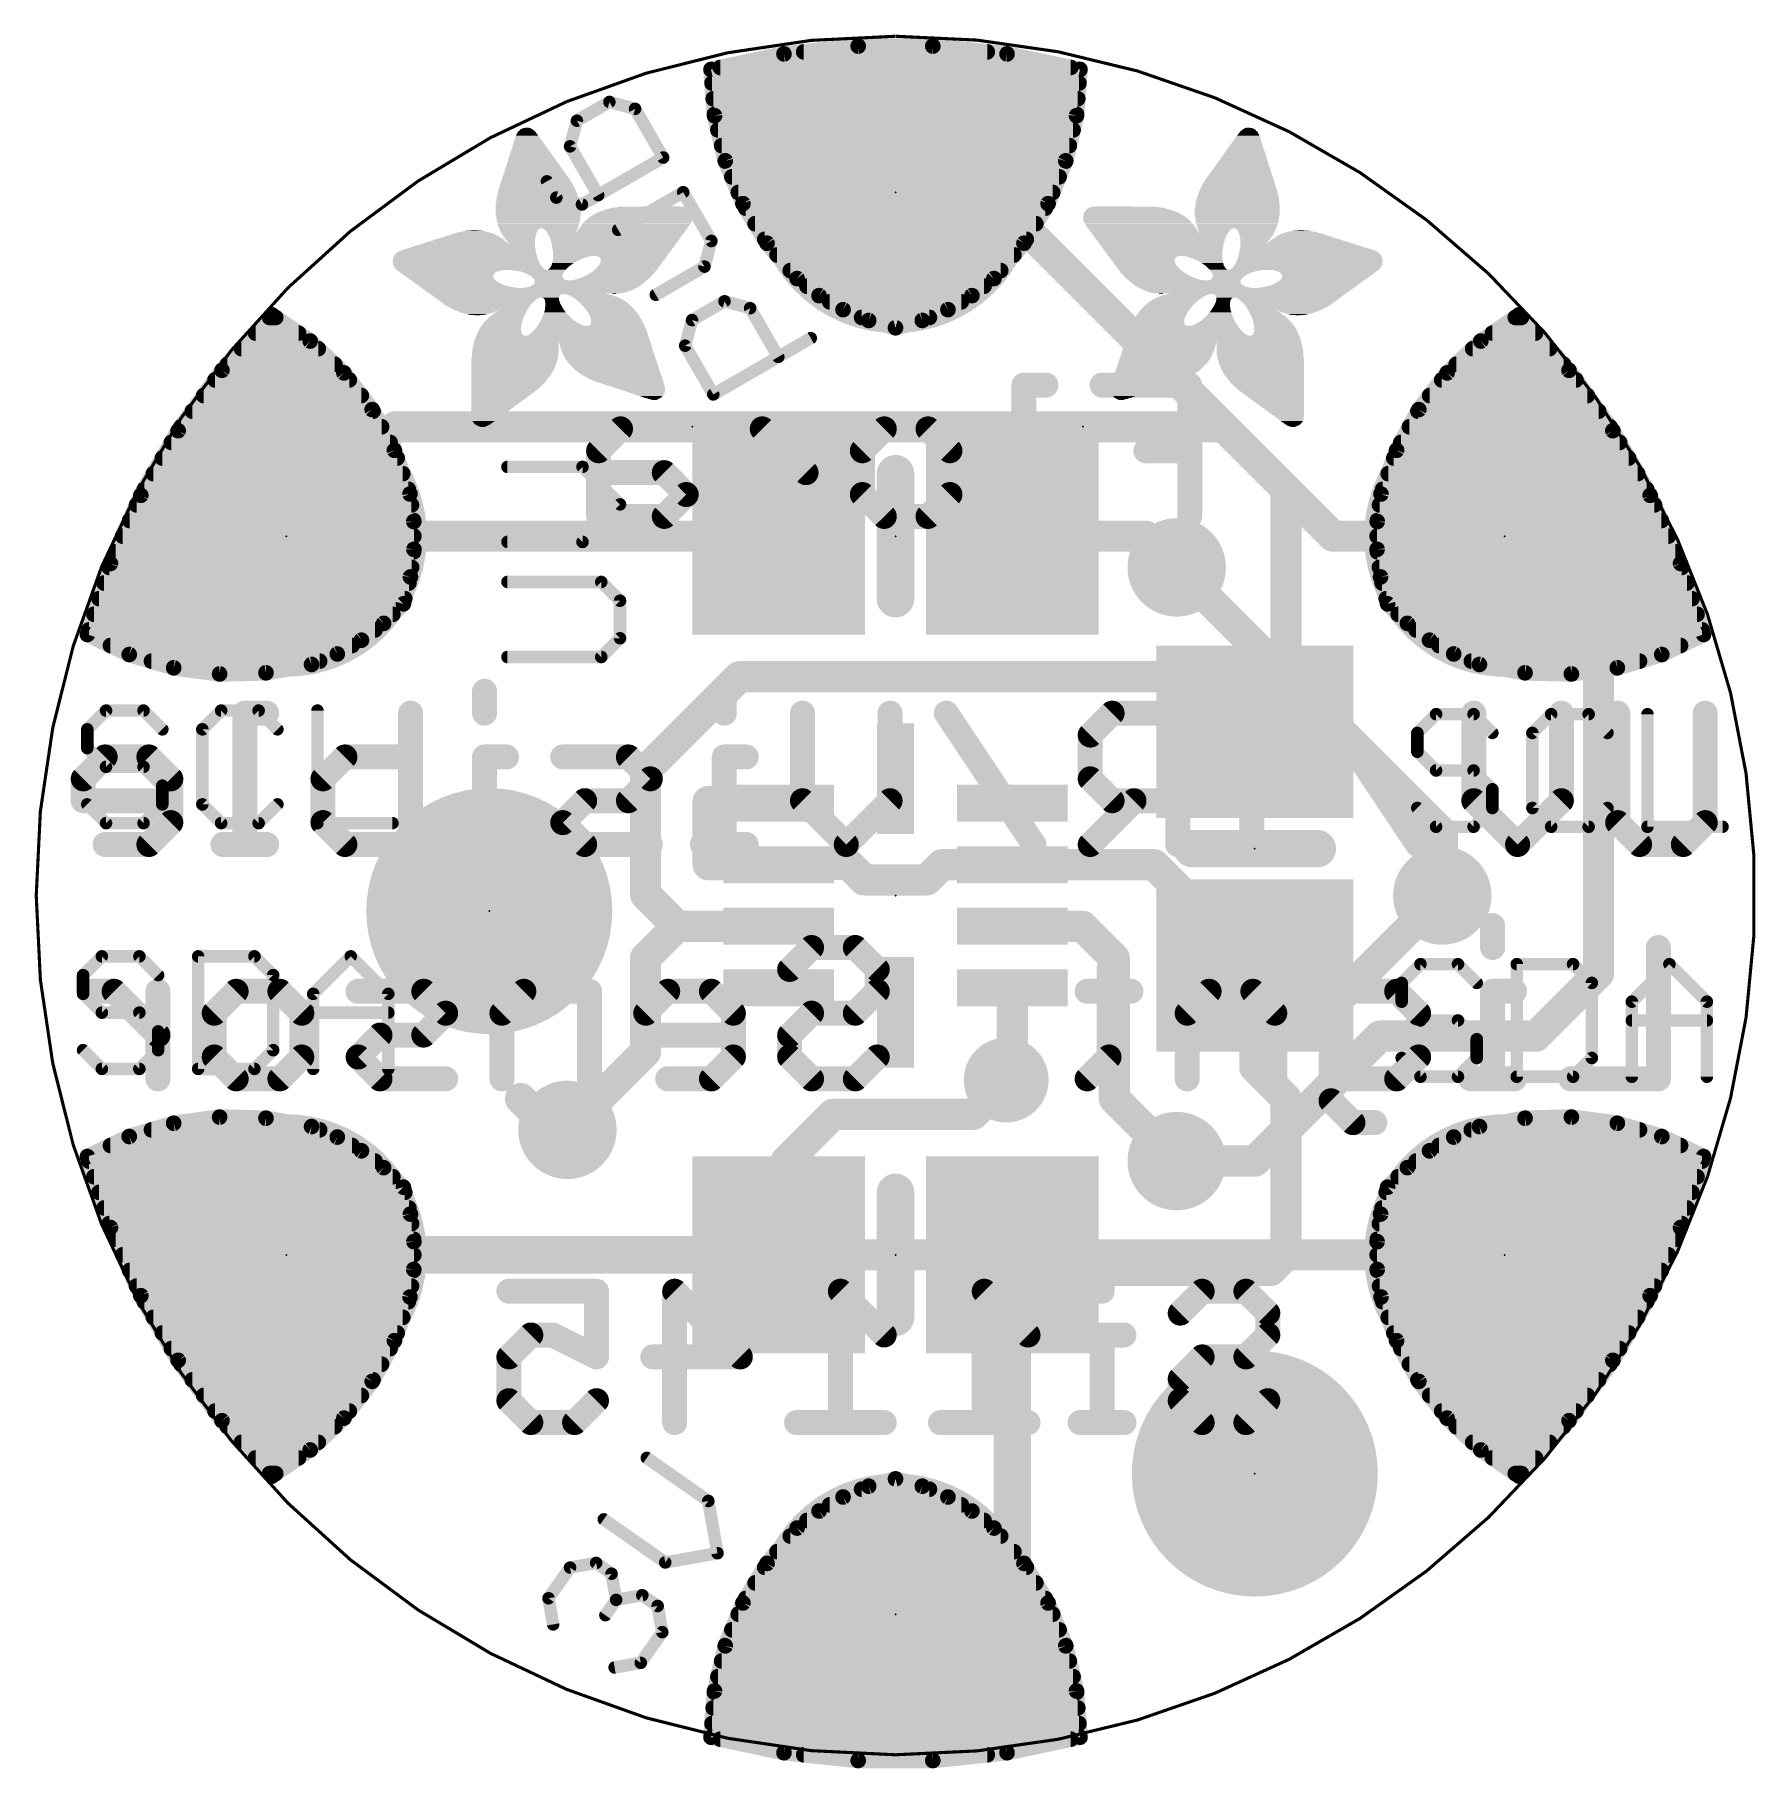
# Model space of a CAD drawing. Extents: x -7 to 7, y -7.1 to 7.
import ezdxf

# ---------------------------------------------------------------- set-up
doc = ezdxf.new("R2010")
doc.units = 0
for name, color, linetype in [('1', 12, 'CONTINUOUS'), ('16', 132, 'CONTINUOUS'), ('17', 110, 'CONTINUOUS'), ('18', 110, 'CONTINUOUS'), ('20', 53, 'CONTINUOUS'), ('21', 40, 'CONTINUOUS'), ('22', 6, 'CONTINUOUS'), ('23', 53, 'CONTINUOUS'), ('24', 53, 'CONTINUOUS'), ('29', 253, 'CONTINUOUS')]:
    doc.layers.add(name, color=color, linetype=linetype)

# ---------------------------------------------------------------- blocks, each defined once
blk = doc.blocks.new('RECT')
blk.add_solid([(-0.5, -0.5), (0.5, -0.5), (-0.5, 0.5), (0.5, 0.5)])
blk = doc.blocks.new('PIE')
at = {"const_width": 0.5}
blk.add_lwpolyline([(0, -0.25, 1), (0, 0.25, 1), (0, -0.25)], format="xyb", dxfattribs=at)
blk = doc.blocks.new('ROUNDP')
at = {"const_width": 0.5}
blk.add_lwpolyline([(0, -0.25, 1), (0, 0.25, 1), (0, -0.25)], format="xyb", dxfattribs=at)
blk = doc.blocks.new('ROUNDV')
at = {"const_width": 0.5}
blk.add_lwpolyline([(0, -0.25, 1), (0, 0.25, 1), (0, -0.25)], format="xyb", dxfattribs=at)

msp = doc.modelspace()

# ---------------------------------------------------------------- linework, layer by layer
at = {"layer": '1'}
for points, const_width in [([(-0.3033, 6.9045), (-0.9066, 6.8411)], 0.127), ([(-0.7461, 6.858), (0.7461, 6.858)], 0.127), ([(0.3033, 6.9045), (-0.3033, 6.9045)], 0.127), ([(0.9066, 6.8411), (0.3033, 6.9045)], 0.127), ([(-0.9066, 6.8411), (-1.5, 6.715)], 0.127), ([(-1.5, 6.715), (-1.4712, 6.3392)], 0.127), ([(-1.4247, 6.731), (1.4247, 6.731)], 0.127), ([(1.5, 6.715), (0.9066, 6.8411)], 0.127), ([(1.4712, 6.3392), (1.5, 6.715)], 0.127), ([(-1.4915, 6.604), (1.4915, 6.604)], 0.127), ([(-1.4818, 6.477), (1.4818, 6.477)], 0.127), ([(-1.472, 6.35), (1.472, 6.35)], 0.127), ([(-1.4712, 6.3392), (-1.384, 5.9725)], 0.127), ([(1.384, 5.9725), (1.4712, 6.3392)], 0.127), ([(-1.4436, 6.223), (1.4436, 6.223)], 0.127), ([(-1.4134, 6.096), (1.4134, 6.096)], 0.127), ([(-1.384, 5.9725), (-1.2405, 5.6239)], 0.127), ([(-1.3826, 5.969), (1.3826, 5.969)], 0.127), ([(1.2405, 5.6239), (1.384, 5.9725)], 0.127), ([(-1.3303, 5.842), (1.3303, 5.842)], 0.127), ([(-1.278, 5.715), (1.278, 5.715)], 0.127), ([(0, 5.715), (0.762, 5.715)], 0.254), ([(0.762, 5.715), (3.175, 3.302)], 0.254), ([(-1.2405, 5.6239), (-1.0442, 5.3021)], 0.127), ([(-1.2186, 5.588), (1.2186, 5.588)], 0.127), ([(1.0442, 5.3021), (1.2405, 5.6239)], 0.127), ([(-1.1411, 5.461), (1.1411, 5.461)], 0.127), ([(-1.0636, 5.334), (1.0636, 5.334)], 0.127), ([(-1.0442, 5.3021), (-0.8, 5.015)], 0.127), ([(0.8, 5.015), (1.0442, 5.3021)], 0.127), ([(-0.9633, 5.207), (0.9633, 5.207)], 0.127), ([(-0.8553, 5.08), (0.8553, 5.08)], 0.127), ([(-0.8, 5.015), (-0.6214, 4.8764)], 0.127), ([(0.6214, 4.8764), (0.8, 5.015)], 0.127), ([(-0.7201, 4.953), (0.7201, 4.953)], 0.127), ([(-0.6214, 4.8764), (-0.4263, 4.7623)], 0.127), ([(0.4263, 4.7623), (0.6214, 4.8764)], 0.127), ([(-0.5352, 4.826), (0.5352, 4.826)], 0.127), ([(-0.4263, 4.7623), (-0.218, 4.6747)], 0.127), ([(0.218, 4.6747), (0.4263, 4.7623)], 0.127), ([(-5.069, 4.72), (-5.4749, 4.2692)], 0.127), ([(-5.088, 4.699), (-5.0383, 4.699)], 0.127), ([(-4.7579, 4.5072), (-5.069, 4.72)], 0.127), ([(-0.2758, 4.699), (0.2758, 4.699)], 0.127), ([(-0.218, 4.6747), (0, 4.615)], 0.127), ([(0, 4.615), (0.218, 4.6747)], 0.127), ([(5.069, 4.72), (4.7579, 4.5072)], 0.127), ([(5.0383, 4.699), (5.088, 4.699)], 0.127), ([(5.4749, 4.2692), (5.069, 4.72)], 0.127), ([(-5.2023, 4.572), (-4.8527, 4.572)], 0.127), ([(-4.484, 4.2483), (-4.7579, 4.5072)], 0.127), ([(4.7579, 4.5072), (4.484, 4.2483)], 0.127), ([(4.8527, 4.572), (5.2023, 4.572)], 0.127), ([(-5.431, 4.318), (-4.5577, 4.318)], 0.127), ([(-5.3167, 4.445), (-4.6921, 4.445)], 0.127), ([(4.5577, 4.318), (5.431, 4.318)], 0.127), ([(4.6921, 4.445), (5.3167, 4.445)], 0.127), ([(-5.4749, 4.2692), (-5.8315, 3.7784)], 0.127), ([(-5.5318, 4.191), (-4.4398, 4.191)], 0.127), ([(-4.2539, 3.9497), (-4.484, 4.2483)], 0.127), ([(4.484, 4.2483), (4.2539, 3.9497)], 0.127), ([(4.4398, 4.191), (5.5318, 4.191)], 0.127), ([(5.8315, 3.7784), (5.4749, 4.2692)], 0.127), ([(-5.624, 4.064), (-4.342, 4.064)], 0.127), ([(4.342, 4.064), (5.624, 4.064)], 0.127), ([(-5.7163, 3.937), (-4.2469, 3.937)], 0.127), ([(-4.0733, 3.6189), (-4.2539, 3.9497)], 0.127), ([(4.2539, 3.9497), (4.0733, 3.6189)], 0.127), ([(4.2469, 3.937), (5.7163, 3.937)], 0.127), ([(-5.8315, 3.7784), (-6.1348, 3.2531)], 0.127), ([(-5.8086, 3.81), (-4.1776, 3.81)], 0.127), ([(4.1776, 3.81), (5.8086, 3.81)], 0.127), ([(6.1348, 3.2531), (5.8315, 3.7784)], 0.127), ([(-5.8866, 3.683), (-4.1083, 3.683)], 0.127), ([(-3.9468, 3.2638), (-4.0733, 3.6189)], 0.127), ([(4.0733, 3.6189), (3.9468, 3.2638)], 0.127), ([(4.1083, 3.683), (5.8866, 3.683)], 0.127), ([(-5.9599, 3.556), (-4.0509, 3.556)], 0.127), ([(4.0509, 3.556), (5.9599, 3.556)], 0.127), ([(-6.0333, 3.429), (-4.0057, 3.429)], 0.127), ([(3.175, 3.302), (3.175, 1.585)], 0.254), ([(4.0057, 3.429), (6.0333, 3.429)], 0.127), ([(-6.1348, 3.2531), (-6.3816, 2.6989)], 0.127), ([(-6.1066, 3.302), (-3.9604, 3.302)], 0.127), ([(-3.916, 3.0399), (-3.9468, 3.2638)], 0.127), ([(3.9468, 3.2638), (3.916, 3.0399)], 0.127), ([(3.9604, 3.302), (6.1066, 3.302)], 0.127), ([(6.3816, 2.6989), (6.1348, 3.2531)], 0.127), ([(-6.2261, 3.048), (-3.9172, 3.048)], 0.127), ([(-6.1696, 3.175), (-3.9346, 3.175)], 0.127), ([(-3.9148, 2.8139), (-3.916, 3.0399)], 0.127), ([(3.916, 3.0399), (3.9148, 2.8139)], 0.127), ([(3.9172, 3.048), (6.2261, 3.048)], 0.127), ([(3.9346, 3.175), (6.1696, 3.175)], 0.127), ([(-6.2827, 2.921), (-3.9154, 2.921)], 0.127), ([(-4.953, 2.921), (-0.95, 2.921)], 0.254), ([(0.95, 2.921), (2.032, 2.921)], 0.254), ([(2.032, 2.921), (2.286, 2.667)], 0.254), ([(3.9154, 2.921), (6.2827, 2.921)], 0.127), ([(-6.3392, 2.794), (-3.9173, 2.794)], 0.127), ([(-3.9431, 2.5896), (-3.9148, 2.8139)], 0.127), ([(3.9148, 2.8139), (3.9431, 2.5896)], 0.127), ([(3.9173, 2.794), (6.3392, 2.794)], 0.127), ([(-6.3816, 2.6989), (-6.569, 2.122)], 0.127), ([(-6.3919, 2.667), (-3.9333, 2.667)], 0.127), ([(3.9333, 2.667), (6.3919, 2.667)], 0.127), ([(6.569, 2.122), (6.3816, 2.6989)], 0.127), ([(-6.4332, 2.54), (-3.9561, 2.54)], 0.127), ([(-4.0004, 2.371), (-3.9431, 2.5896)], 0.127), ([(3.9431, 2.5896), (4.0004, 2.371)], 0.127), ([(3.9561, 2.54), (6.4332, 2.54)], 0.127), ([(-6.4745, 2.413), (-3.9894, 2.413)], 0.127), ([(-4.1611, 2.2121), (-4.0004, 2.371)], 0.127), ([(3.9894, 2.413), (6.4745, 2.413)], 0.127), ([(4.0004, 2.371), (4.1611, 2.2121)], 0.127), ([(-6.5157, 2.286), (-4.0863, 2.286)], 0.127), ([(-4.3411, 2.0755), (-4.1611, 2.2121)], 0.127), ([(4.0863, 2.286), (6.5157, 2.286)], 0.127), ([(4.1611, 2.2121), (4.3411, 2.0755)], 0.127), ([(-6.569, 2.122), (-6.2292, 1.959)], 0.127), ([(-6.557, 2.159), (-4.231, 2.159)], 0.127), ([(-4.5375, 1.9635), (-4.3411, 2.0755)], 0.127), ([(4.231, 2.159), (6.557, 2.159)], 0.127), ([(4.3411, 2.0755), (4.5375, 1.9635)], 0.127), ([(6.2292, 1.959), (6.569, 2.122)], 0.127), ([(-6.3814, 2.032), (-4.4174, 2.032)], 0.127), ([(-6.2292, 1.959), (-5.868, 1.8512)], 0.127), ([(-4.7468, 1.8782), (-4.5375, 1.9635)], 0.127), ([(4.4174, 2.032), (6.3814, 2.032)], 0.127), ([(4.5375, 1.9635), (4.7468, 1.8782)], 0.127), ([(5.868, 1.8512), (6.2292, 1.959)], 0.127), ([(-6.0483, 1.905), (-4.681, 1.905)], 0.127), ([(-5.868, 1.8512), (-5.4944, 1.8012)], 0.127), ([(-5.4944, 1.8012), (-5.1175, 1.8103)], 0.127), ([(-5.1175, 1.8103), (-4.7468, 1.8782)], 0.127), ([(-1.27, 1.778), (-2.032, 1.016)], 0.254), ([(2.474, 1.778), (-1.27, 1.778)], 0.254), ([(2.921, 1.331), (2.474, 1.778)], 0.254), ([(4.681, 1.905), (6.0483, 1.905)], 0.127), ([(4.7468, 1.8782), (5.1175, 1.8103)], 0.127), ([(5.1175, 1.8103), (5.4944, 1.8012)], 0.127), ([(5.4944, 1.8012), (5.868, 1.8512)], 0.127), ([(3.175, 1.585), (2.921, 1.331)], 0.254), ([(-2.032, 1.016), (-2.032, 0.008)], 0.254), ([(-1.524, 0.254), (-1.524, 0.762)], 0.254), ([(-1.524, 0.762), (-0.962, 0.762)], 0.254), ([(-0.962, 0.762), (-0.95, 0.75)], 0.254), ([(-1.52, 0.25), (-1.524, 0.254)], 0.254), ([(-0.95, 0.25), (-1.52, 0.25)], 0.254), ([(-0.946, 0.254), (-0.95, 0.25)], 0.254), ([(-0.381, 0.254), (-0.946, 0.254)], 0.254), ([(-0.254, 0.127), (-0.381, 0.254)], 0.254), ([(0.377, 0.25), (0.254, 0.127)], 0.254), ([(0.95, 0.25), (0.377, 0.25)], 0.254), ([(0.95, 0.25), (2.102, 0.25)], 0.254), ([(2.102, 0.25), (2.921, -0.569)], 0.254), ([(0.254, 0.127), (-0.254, 0.127)], 0.254), ([(-2.032, 0.008), (-1.774, -0.25)], 0.254), ([(4.445, 0), (3.495, -0.95)], 0.254), ([(-1.774, -0.25), (-2.032, -0.508)], 0.254), ([(-0.95, -0.25), (-1.774, -0.25)], 0.254), ([(0.95, -0.25), (1.52, -0.25)], 0.254), ([(1.52, -0.25), (1.778, -0.508)], 0.254), ([(-2.032, -0.508), (-2.032, -1.27)], 0.254), ([(1.778, -0.508), (1.778, -1.651)], 0.254), ([(3.495, -0.95), (2.921, -0.569)], 0.254), ([(2.921, -1.397), (2.921, -0.569)], 0.254), ([(0.95, -0.75), (0.95, -1.463)], 0.254), ([(-2.032, -1.27), (-2.667, -1.905)], 0.254), ([(0.95, -1.463), (0.635, -1.778)], 0.254), ([(3.175, -1.651), (2.921, -1.397)], 0.254), ([(1.778, -1.651), (2.286, -2.159)], 0.254), ([(3.175, -2.921), (3.175, -1.651)], 0.254), ([(-0.508, -1.778), (-0.889, -2.159)], 0.254), ([(0.635, -1.778), (-0.508, -1.778)], 0.254), ([(-5.868, -1.8512), (-6.2292, -1.959)], 0.127), ([(-5.4944, -1.8012), (-5.868, -1.8512)], 0.127), ([(-5.1175, -1.8103), (-5.4944, -1.8012)], 0.127), ([(-4.7468, -1.8782), (-5.1175, -1.8103)], 0.127), ([(-4.5375, -1.9635), (-4.7468, -1.8782)], 0.127), ([(4.7468, -1.8782), (4.5375, -1.9635)], 0.127), ([(5.1175, -1.8103), (4.7468, -1.8782)], 0.127), ([(5.4944, -1.8012), (5.1175, -1.8103)], 0.127), ([(5.868, -1.8512), (5.4944, -1.8012)], 0.127), ([(6.2292, -1.959), (5.868, -1.8512)], 0.127), ([(-6.2292, -1.959), (-6.569, -2.122)], 0.127), ([(-6.3814, -2.032), (-4.4174, -2.032)], 0.127), ([(-6.0483, -1.905), (-4.681, -1.905)], 0.127), ([(-4.3411, -2.0755), (-4.5375, -1.9635)], 0.127), ([(4.5375, -1.9635), (4.3411, -2.0755)], 0.127), ([(4.4174, -2.032), (6.3814, -2.032)], 0.127), ([(4.681, -1.905), (6.0483, -1.905)], 0.127), ([(6.569, -2.122), (6.2292, -1.959)], 0.127), ([(-6.569, -2.122), (-6.3816, -2.6989)], 0.127), ([(-6.557, -2.159), (-4.231, -2.159)], 0.127), ([(-4.1611, -2.2121), (-4.3411, -2.0755)], 0.127), ([(-0.889, -2.159), (-0.889, -2.86)], 0.254), ([(4.3411, -2.0755), (4.1611, -2.2121)], 0.127), ([(4.231, -2.159), (6.557, -2.159)], 0.127), ([(6.3816, -2.6989), (6.569, -2.122)], 0.127), ([(-6.5157, -2.286), (-4.0863, -2.286)], 0.127), ([(-4.0004, -2.371), (-4.1611, -2.2121)], 0.127), ([(4.1611, -2.2121), (4.0004, -2.371)], 0.127), ([(4.0863, -2.286), (6.5157, -2.286)], 0.127), ([(-6.4745, -2.413), (-3.9894, -2.413)], 0.127), ([(-3.9431, -2.5896), (-4.0004, -2.371)], 0.127), ([(4.0004, -2.371), (3.9431, -2.5896)], 0.127), ([(3.9894, -2.413), (6.4745, -2.413)], 0.127), ([(-6.4332, -2.54), (-3.9561, -2.54)], 0.127), ([(-3.9148, -2.8139), (-3.9431, -2.5896)], 0.127), ([(3.9431, -2.5896), (3.9148, -2.8139)], 0.127), ([(3.9561, -2.54), (6.4332, -2.54)], 0.127), ([(-6.3919, -2.667), (-3.9333, -2.667)], 0.127), ([(-6.3816, -2.6989), (-6.1348, -3.2531)], 0.127), ([(0.95, -2.921), (0.95, -2.794)], 0.3048), ([(0.95, -2.794), (1.204, -3.048)], 0.254), ([(3.9333, -2.667), (6.3919, -2.667)], 0.127), ([(6.1348, -3.2531), (6.3816, -2.6989)], 0.127), ([(-6.3392, -2.794), (-3.9173, -2.794)], 0.127), ([(-4.953, -2.921), (-0.95, -2.921)], 0.3048), ([(-3.916, -3.0399), (-3.9148, -2.8139)], 0.127), ([(-0.889, -2.86), (-0.95, -2.921)], 0.254), ([(0.95, -2.921), (0.95, -5.842)], 0.3048), ([(3.048, -3.048), (3.175, -2.921)], 0.254), ([(3.9148, -2.8139), (3.916, -3.0399)], 0.127), ([(3.9173, -2.794), (6.3392, -2.794)], 0.127), ([(-6.2827, -2.921), (-3.9154, -2.921)], 0.127), ([(1.204, -3.048), (3.048, -3.048)], 0.254), ([(3.9154, -2.921), (6.2827, -2.921)], 0.127), ([(-6.2261, -3.048), (-3.9172, -3.048)], 0.127), ([(-3.9468, -3.2638), (-3.916, -3.0399)], 0.127), ([(3.916, -3.0399), (3.9468, -3.2638)], 0.127), ([(3.9172, -3.048), (6.2261, -3.048)], 0.127), ([(-6.1696, -3.175), (-3.9346, -3.175)], 0.127), ([(-6.1348, -3.2531), (-5.8315, -3.7784)], 0.127), ([(-6.1066, -3.302), (-3.9604, -3.302)], 0.127), ([(-4.0733, -3.6189), (-3.9468, -3.2638)], 0.127), ([(3.9346, -3.175), (6.1696, -3.175)], 0.127), ([(3.9468, -3.2638), (4.0733, -3.6189)], 0.127), ([(3.9604, -3.302), (6.1066, -3.302)], 0.127), ([(5.8315, -3.7784), (6.1348, -3.2531)], 0.127), ([(-6.0333, -3.429), (-4.0057, -3.429)], 0.127), ([(4.0057, -3.429), (6.0333, -3.429)], 0.127), ([(-5.9599, -3.556), (-4.0509, -3.556)], 0.127), ([(4.0509, -3.556), (5.9599, -3.556)], 0.127), ([(-5.8866, -3.683), (-4.1083, -3.683)], 0.127), ([(-4.2539, -3.9497), (-4.0733, -3.6189)], 0.127), ([(4.0733, -3.6189), (4.2539, -3.9497)], 0.127), ([(4.1083, -3.683), (5.8866, -3.683)], 0.127), ([(-5.8315, -3.7784), (-5.4749, -4.2692)], 0.127), ([(-5.8086, -3.81), (-4.1776, -3.81)], 0.127), ([(4.1776, -3.81), (5.8086, -3.81)], 0.127), ([(5.4749, -4.2692), (5.8315, -3.7784)], 0.127), ([(-5.7163, -3.937), (-4.2469, -3.937)], 0.127), ([(-4.484, -4.2483), (-4.2539, -3.9497)], 0.127), ([(4.2469, -3.937), (5.7163, -3.937)], 0.127), ([(4.2539, -3.9497), (4.484, -4.2483)], 0.127), ([(-5.624, -4.064), (-4.342, -4.064)], 0.127), ([(4.342, -4.064), (5.624, -4.064)], 0.127), ([(-5.5318, -4.191), (-4.4398, -4.191)], 0.127), ([(-5.4749, -4.2692), (-5.069, -4.72)], 0.127), ([(-4.7579, -4.5072), (-4.484, -4.2483)], 0.127), ([(4.4398, -4.191), (5.5318, -4.191)], 0.127), ([(4.484, -4.2483), (4.7579, -4.5072)], 0.127), ([(5.069, -4.72), (5.4749, -4.2692)], 0.127), ([(-5.431, -4.318), (-4.5577, -4.318)], 0.127), ([(4.5577, -4.318), (5.431, -4.318)], 0.127), ([(-5.3167, -4.445), (-4.6921, -4.445)], 0.127), ([(-5.2023, -4.572), (-4.8527, -4.572)], 0.127), ([(-5.069, -4.72), (-4.7579, -4.5072)], 0.127), ([(4.6921, -4.445), (5.3167, -4.445)], 0.127), ([(4.7579, -4.5072), (5.069, -4.72)], 0.127), ([(4.8527, -4.572), (5.2023, -4.572)], 0.127), ([(-5.088, -4.699), (-5.0383, -4.699)], 0.127), ([(5.0383, -4.699), (5.088, -4.699)], 0.127), ([(-0.218, -4.8017), (-0.4263, -4.8893)], 0.127), ([(-0.2758, -4.826), (0.2758, -4.826)], 0.127), ([(0, -4.742), (-0.218, -4.8017)], 0.127), ([(0.218, -4.8017), (0, -4.742)], 0.127), ([(0.4263, -4.8893), (0.218, -4.8017)], 0.127), ([(-0.4263, -4.8893), (-0.6214, -5.0034)], 0.127), ([(-0.5352, -4.953), (0.5352, -4.953)], 0.127), ([(0.6214, -5.0034), (0.4263, -4.8893)], 0.127), ([(-0.6214, -5.0034), (-0.8, -5.142)], 0.127), ([(-0.7201, -5.08), (0.7201, -5.08)], 0.127), ([(0.8, -5.142), (0.6214, -5.0034)], 0.127), ([(-0.8, -5.142), (-1.0442, -5.4291)], 0.127), ([(-0.8553, -5.207), (0.8553, -5.207)], 0.127), ([(1.0442, -5.4291), (0.8, -5.142)], 0.127), ([(-0.9633, -5.334), (0.9633, -5.334)], 0.127), ([(-1.0442, -5.4291), (-1.2405, -5.7509)], 0.127), ([(-1.0636, -5.461), (1.0636, -5.461)], 0.127), ([(1.2405, -5.7509), (1.0442, -5.4291)], 0.127), ([(-1.1411, -5.588), (1.1411, -5.588)], 0.127), ([(-1.2405, -5.7509), (-1.384, -6.0995)], 0.127), ([(-1.2186, -5.715), (1.2186, -5.715)], 0.127), ([(0.95, -5.842), (0, -5.842)], 0.3048), ([(1.384, -6.0995), (1.2405, -5.7509)], 0.127), ([(-1.3303, -5.969), (1.3303, -5.969)], 0.127), ([(-1.278, -5.842), (1.278, -5.842)], 0.127), ([(-1.384, -6.0995), (-1.4712, -6.4662)], 0.127), ([(-1.3826, -6.096), (1.3826, -6.096)], 0.127), ([(1.4712, -6.4662), (1.384, -6.0995)], 0.127), ([(-1.4134, -6.223), (1.4134, -6.223)], 0.127), ([(-1.4436, -6.35), (1.4436, -6.35)], 0.127), ([(-1.4712, -6.4662), (-1.5, -6.842)], 0.127), ([(-1.472, -6.477), (1.472, -6.477)], 0.127), ([(1.5, -6.842), (1.4712, -6.4662)], 0.127), ([(-1.4818, -6.604), (1.4818, -6.604)], 0.127), ([(-1.4915, -6.731), (1.4915, -6.731)], 0.127), ([(-1.5, -6.842), (-0.9066, -6.9681)], 0.127), ([(-1.4247, -6.858), (1.4247, -6.858)], 0.127), ([(-0.9066, -6.9681), (-0.3033, -7.0315)], 0.127), ([(0.3033, -7.0315), (0.9066, -6.9681)], 0.127), ([(0.9066, -6.9681), (1.5, -6.842)], 0.127), ([(-0.7461, -6.985), (0.7461, -6.985)], 0.127), ([(-0.3033, -7.0315), (0.3033, -7.0315)], 0.127)]:
    msp.add_lwpolyline(points, dxfattribs=dict(at, const_width=const_width))
for points, const_width in [([(-0.7461, 6.8898, 1), (-0.7461, 6.8263)], 0.0635), ([(-0.3033, 6.9363, 1), (-0.3033, 6.8728)], 0.0635), ([(-0.3, 6.873, 1), (-0.3066, 6.9361)], 0.0635), ([(0.3066, 6.9361, 1), (0.3, 6.873)], 0.0635), ([(0.3033, 6.8728, 1), (0.3033, 6.9363)], 0.0635), ([(0.7461, 6.8263, 1), (0.7461, 6.8898)], 0.0635), ([(-1.4683, 6.7174, 1), (-1.5317, 6.7126)], 0.0635), ([(-1.5066, 6.7461, 1), (-1.4934, 6.6839)], 0.0635), ([(-1.4247, 6.7628, 1), (-1.4247, 6.6993)], 0.0635), ([(-0.9099, 6.8727, 1), (-0.9033, 6.8095)], 0.0635), ([(-0.9, 6.8101, 1), (-0.9132, 6.8722)], 0.0635), ([(0.9132, 6.8722, 1), (0.9, 6.8101)], 0.0635), ([(0.9033, 6.8095, 1), (0.9099, 6.8727)], 0.0635), ([(1.4247, 6.6993, 1), (1.4247, 6.7628)], 0.0635), ([(1.5317, 6.7126, 1), (1.4683, 6.7174)], 0.0635), ([(1.4934, 6.6839, 1), (1.5066, 6.7461)], 0.0635), ([(-1.4915, 6.6357, 1), (-1.4915, 6.5723)], 0.0635), ([(1.4915, 6.5723, 1), (1.4915, 6.6357)], 0.0635), ([(-1.4818, 6.5088, 1), (-1.4818, 6.4453)], 0.0635), ([(1.4818, 6.4453, 1), (1.4818, 6.5088)], 0.0635), ([(-1.472, 6.3818, 1), (-1.472, 6.3183)], 0.0635), ([(-1.4403, 6.3465, 1), (-1.5021, 6.3318)], 0.0635), ([(-1.5029, 6.3367, 1), (-1.4396, 6.3416)], 0.0635), ([(1.4396, 6.3416, 1), (1.5029, 6.3367)], 0.0635), ([(1.5021, 6.3318, 1), (1.4403, 6.3465)], 0.0635), ([(1.472, 6.3183, 1), (1.472, 6.3818)], 0.0635), ([(-1.4436, 6.2547, 1), (-1.4436, 6.1913)], 0.0635), ([(1.4436, 6.1913, 1), (1.4436, 6.2547)], 0.0635), ([(-1.4134, 6.1277, 1), (-1.4134, 6.0643)], 0.0635), ([(1.4134, 6.0643, 1), (1.4134, 6.1277)], 0.0635), ([(-1.3546, 5.9846, 1), (-1.4133, 5.9604)], 0.0635), ([(-1.4149, 5.9651, 1), (-1.3531, 5.9798)], 0.0635), ([(-1.3826, 6.0008, 1), (-1.3826, 5.9373)], 0.0635), ([(1.3531, 5.9798, 1), (1.4149, 5.9651)], 0.0635), ([(1.4133, 5.9604, 1), (1.3546, 5.9846)], 0.0635), ([(1.3826, 5.9373, 1), (1.3826, 6.0008)], 0.0635), ([(-1.3303, 5.8738, 1), (-1.3303, 5.8103)], 0.0635), ([(-1.278, 5.7467, 1), (-1.278, 5.6833)], 0.0635), ([(0, 5.7785, 1), (0, 5.6515)], 0.127), ([(0.8069, 5.7599, 1), (0.7171, 5.6701)], 0.127), ([(0.762, 5.6515, 1), (0.762, 5.7785)], 0.127), ([(1.278, 5.6833, 1), (1.278, 5.7467)], 0.0635), ([(1.3303, 5.8103, 1), (1.3303, 5.8738)], 0.0635), ([(-1.2134, 5.6405, 1), (-1.2676, 5.6074)], 0.0635), ([(-1.2698, 5.6118, 1), (-1.2111, 5.636)], 0.0635), ([(-1.2186, 5.6197, 1), (-1.2186, 5.5563)], 0.0635), ([(1.2111, 5.636, 1), (1.2698, 5.6118)], 0.0635), ([(1.2676, 5.6074, 1), (1.2134, 5.6405)], 0.0635), ([(1.2186, 5.5563, 1), (1.2186, 5.6197)], 0.0635), ([(-1.1411, 5.4928, 1), (-1.1411, 5.4293)], 0.0635), ([(1.1411, 5.4293, 1), (1.1411, 5.4928)], 0.0635), ([(-1.0636, 5.3658, 1), (-1.0636, 5.3023)], 0.0635), ([(-1.02, 5.3227, 1), (-1.0684, 5.2816)], 0.0635), ([(1.0684, 5.2816, 1), (1.02, 5.3227)], 0.0635), ([(1.0636, 5.3023, 1), (1.0636, 5.3658)], 0.0635), ([(-1.0713, 5.2856, 1), (-1.0171, 5.3187)], 0.0635), ([(-0.9633, 5.2387, 1), (-0.9633, 5.1753)], 0.0635), ([(0.9633, 5.1753, 1), (0.9633, 5.2387)], 0.0635), ([(1.0171, 5.3187, 1), (1.0713, 5.2856)], 0.0635), ([(-0.8553, 5.1117, 1), (-0.8553, 5.0483)], 0.0635), ([(-0.7805, 5.0401, 1), (-0.8195, 4.9899)], 0.0635), ([(0.8195, 4.9899, 1), (0.7805, 5.0401)], 0.0635), ([(0.8553, 5.0483, 1), (0.8553, 5.1117)], 0.0635), ([(-0.8242, 4.9944, 1), (-0.7758, 5.0356)], 0.0635), ([(-0.7201, 4.9848, 1), (-0.7201, 4.9213)], 0.0635), ([(-0.6054, 4.9038, 1), (-0.6375, 4.849)], 0.0635), ([(-0.6409, 4.8513, 1), (-0.602, 4.9015)], 0.0635), ([(0.602, 4.9015, 1), (0.6409, 4.8513)], 0.0635), ([(0.6375, 4.849, 1), (0.6054, 4.9038)], 0.0635), ([(0.7201, 4.9213, 1), (0.7201, 4.9848)], 0.0635), ([(0.7758, 5.0356, 1), (0.8242, 4.9944)], 0.0635), ([(-0.5352, 4.8578, 1), (-0.5352, 4.7943)], 0.0635), ([(-0.414, 4.7916, 1), (-0.4386, 4.7331)], 0.0635), ([(-0.4424, 4.7349, 1), (-0.4103, 4.7897)], 0.0635), ([(0.4103, 4.7897, 1), (0.4424, 4.7349)], 0.0635), ([(0.4386, 4.7331, 1), (0.414, 4.7916)], 0.0635), ([(0.5352, 4.7943, 1), (0.5352, 4.8578)], 0.0635), ([(-5.088, 4.7307, 1), (-5.088, 4.6673)], 0.0635), ([(-5.0511, 4.7462, 1), (-5.087, 4.6938)], 0.0635), ([(-5.0454, 4.6988, 1), (-5.0926, 4.7413)], 0.0635), ([(-5.0383, 4.6673, 1), (-5.0383, 4.7307)], 0.0635), ([(-0.2758, 4.7307, 1), (-0.2758, 4.6673)], 0.0635), ([(-0.2096, 4.7053, 1), (-0.2264, 4.6441)], 0.0635), ([(-0.2303, 4.6454, 1), (-0.2057, 4.704)], 0.0635), ([(-0.0084, 4.6456, 1), (0.0084, 4.5844)], 0.0635), ([(-0.0084, 4.5844, 1), (0.0084, 4.6456)], 0.0635), ([(0.2057, 4.704, 1), (0.2303, 4.6454)], 0.0635), ([(0.2264, 4.6441, 1), (0.2096, 4.7053)], 0.0635), ([(0.2758, 4.6673, 1), (0.2758, 4.7307)], 0.0635), ([(5.0383, 4.7307, 1), (5.0383, 4.6673)], 0.0635), ([(5.0926, 4.7413, 1), (5.0454, 4.6988)], 0.0635), ([(5.087, 4.6938, 1), (5.0511, 4.7462)], 0.0635), ([(5.088, 4.6673, 1), (5.088, 4.7307)], 0.0635), ([(-5.2023, 4.6037, 1), (-5.2023, 4.5403)], 0.0635), ([(-4.8527, 4.5403, 1), (-4.8527, 4.6037)], 0.0635), ([(-4.7361, 4.5303, 1), (-4.7797, 4.4841)], 0.0635), ([(-4.7759, 4.481, 1), (-4.74, 4.5334)], 0.0635), ([(4.74, 4.5334, 1), (4.7759, 4.481)], 0.0635), ([(4.7797, 4.4841, 1), (4.7361, 4.5303)], 0.0635), ([(4.8527, 4.6037, 1), (4.8527, 4.5403)], 0.0635), ([(5.2023, 4.5403, 1), (5.2023, 4.6037)], 0.0635), ([(-5.431, 4.3498, 1), (-5.431, 4.2863)], 0.0635), ([(-5.3167, 4.4768, 1), (-5.3167, 4.4133)], 0.0635), ([(-4.6921, 4.4133, 1), (-4.6921, 4.4768)], 0.0635), ([(-4.5577, 4.2863, 1), (-4.5577, 4.3498)], 0.0635), ([(4.5577, 4.3498, 1), (4.5577, 4.2863)], 0.0635), ([(4.6921, 4.4768, 1), (4.6921, 4.4133)], 0.0635), ([(5.3167, 4.4133, 1), (5.3167, 4.4768)], 0.0635), ([(5.431, 4.2863, 1), (5.431, 4.3498)], 0.0635), ([(-5.5318, 4.2227, 1), (-5.5318, 4.1593)], 0.0635), ([(-5.4985, 4.2905, 1), (-5.4513, 4.248)], 0.0635), ([(-5.4493, 4.2506, 1), (-5.5006, 4.2879)], 0.0635), ([(-4.4588, 4.2677, 1), (-4.5091, 4.2289)], 0.0635), ([(-4.5058, 4.2252, 1), (-4.4622, 4.2714)], 0.0635), ([(-4.4398, 4.1593, 1), (-4.4398, 4.2227)], 0.0635), ([(4.4398, 4.2227, 1), (4.4398, 4.1593)], 0.0635), ([(4.4622, 4.2714, 1), (4.5058, 4.2252)], 0.0635), ([(4.5091, 4.2289, 1), (4.4588, 4.2677)], 0.0635), ([(5.5006, 4.2879, 1), (5.4493, 4.2506)], 0.0635), ([(5.4513, 4.248, 1), (5.4985, 4.2905)], 0.0635), ([(5.5318, 4.1593, 1), (5.5318, 4.2227)], 0.0635), ([(-5.624, 4.0957, 1), (-5.624, 4.0323)], 0.0635), ([(-4.342, 4.0323, 1), (-4.342, 4.0957)], 0.0635), ([(4.342, 4.0957, 1), (4.342, 4.0323)], 0.0635), ([(5.624, 4.0323, 1), (5.624, 4.0957)], 0.0635), ([(-5.7163, 3.9688, 1), (-5.7163, 3.9053)], 0.0635), ([(-4.226, 3.9649, 1), (-4.2818, 3.9345)], 0.0635), ([(-4.279, 3.9304, 1), (-4.2287, 3.9691)], 0.0635), ([(-4.2469, 3.9053, 1), (-4.2469, 3.9688)], 0.0635), ([(4.2469, 3.9688, 1), (4.2469, 3.9053)], 0.0635), ([(4.2287, 3.9691, 1), (4.279, 3.9304)], 0.0635), ([(4.2818, 3.9345, 1), (4.226, 3.9649)], 0.0635), ([(5.7163, 3.9053, 1), (5.7163, 3.9688)], 0.0635), ([(-5.8572, 3.7971, 1), (-5.8058, 3.7598)], 0.0635), ([(-5.804, 3.7626, 1), (-5.859, 3.7943)], 0.0635), ([(-5.8086, 3.8418, 1), (-5.8086, 3.7782)], 0.0635), ([(-4.1776, 3.7782, 1), (-4.1776, 3.8418)], 0.0635), ([(4.1776, 3.8418, 1), (4.1776, 3.7782)], 0.0635), ([(5.859, 3.7943, 1), (5.804, 3.7626)], 0.0635), ([(5.8058, 3.7598, 1), (5.8572, 3.7971)], 0.0635), ([(5.8086, 3.7782, 1), (5.8086, 3.8418)], 0.0635), ([(-5.8866, 3.7148, 1), (-5.8866, 3.6513)], 0.0635), ([(-4.1083, 3.6513, 1), (-4.1083, 3.7148)], 0.0635), ([(-4.0434, 3.6295, 1), (-4.1033, 3.6082)], 0.0635), ([(-4.1012, 3.6037, 1), (-4.0455, 3.6341)], 0.0635), ([(4.0455, 3.6341, 1), (4.1012, 3.6037)], 0.0635), ([(4.1033, 3.6082, 1), (4.0434, 3.6295)], 0.0635), ([(4.1083, 3.7148, 1), (4.1083, 3.6513)], 0.0635), ([(5.8866, 3.6513, 1), (5.8866, 3.7148)], 0.0635), ([(-5.9599, 3.5878, 1), (-5.9599, 3.5242)], 0.0635), ([(-4.0509, 3.5242, 1), (-4.0509, 3.5878)], 0.0635), ([(4.0509, 3.5878, 1), (4.0509, 3.5242)], 0.0635), ([(5.9599, 3.5242, 1), (5.9599, 3.5878)], 0.0635), ([(-6.0333, 3.4608, 1), (-6.0333, 3.3973)], 0.0635), ([(-4.0057, 3.3973, 1), (-4.0057, 3.4608)], 0.0635), ([(3.2385, 3.302, 1), (3.1115, 3.302)], 0.127), ([(3.1301, 3.2571, 1), (3.2199, 3.3469)], 0.127), ([(4.0057, 3.4608, 1), (4.0057, 3.3973)], 0.0635), ([(6.0333, 3.3973, 1), (6.0333, 3.4608)], 0.0635), ([(-6.1623, 3.269, 1), (-6.1073, 3.2372)], 0.0635), ([(-6.1058, 3.2402, 1), (-6.1638, 3.266)], 0.0635), ([(-6.1066, 3.3338, 1), (-6.1066, 3.2702)], 0.0635), ([(-3.9153, 3.2681, 1), (-3.9782, 3.2595)], 0.0635), ([(-3.9767, 3.2532, 1), (-3.9169, 3.2745)], 0.0635), ([(-3.9604, 3.2702, 1), (-3.9604, 3.3338)], 0.0635), ([(3.9169, 3.2745, 1), (3.9767, 3.2532)], 0.0635), ([(3.9782, 3.2595, 1), (3.9153, 3.2681)], 0.0635), ([(3.9604, 3.3338, 1), (3.9604, 3.2702)], 0.0635), ([(6.1638, 3.266, 1), (6.1058, 3.2402)], 0.0635), ([(6.1066, 3.2702, 1), (6.1066, 3.3338)], 0.0635), ([(6.1073, 3.2372, 1), (6.1623, 3.269)], 0.0635), ([(-6.2261, 3.0798, 1), (-6.2261, 3.0162)], 0.0635), ([(-6.1696, 3.2068, 1), (-6.1696, 3.1433)], 0.0635), ([(-3.8843, 3.0401, 1), (-3.9478, 3.0397)], 0.0635), ([(-3.9346, 3.1433, 1), (-3.9346, 3.2068)], 0.0635), ([(-3.9172, 3.0162, 1), (-3.9172, 3.0798)], 0.0635), ([(3.9478, 3.0397, 1), (3.8843, 3.0401)], 0.0635), ([(3.9172, 3.0798, 1), (3.9172, 3.0162)], 0.0635), ([(3.9346, 3.2068, 1), (3.9346, 3.1433)], 0.0635), ([(6.1696, 3.1433, 1), (6.1696, 3.2068)], 0.0635), ([(6.2261, 3.0162, 1), (6.2261, 3.0798)], 0.0635), ([(-6.2827, 2.9528, 1), (-6.2827, 2.8893)], 0.0635), ([(-4.953, 2.9845, 1), (-4.953, 2.8575)], 0.127), ([(-3.9475, 3.0356, 1), (-3.8846, 3.0442)], 0.0635), ([(-3.9154, 2.8893, 1), (-3.9154, 2.9528)], 0.0635), ([(-0.95, 2.8575, 1), (-0.95, 2.9845)], 0.127), ([(0.95, 2.9845, 1), (0.95, 2.8575)], 0.127), ([(2.0769, 2.9659, 1), (1.9871, 2.8761)], 0.127), ([(2.032, 2.8575, 1), (2.032, 2.9845)], 0.127), ([(3.9154, 2.9528, 1), (3.9154, 2.8893)], 0.0635), ([(3.8846, 3.0442, 1), (3.9475, 3.0356)], 0.0635), ([(6.2827, 2.8893, 1), (6.2827, 2.9528)], 0.0635), ([(-6.3392, 2.8258, 1), (-6.3392, 2.7622)], 0.0635), ([(-3.9466, 2.8137, 1), (-3.8831, 2.8141)], 0.0635), ([(-3.8833, 2.8099, 1), (-3.9463, 2.8179)], 0.0635), ([(-3.9173, 2.7622, 1), (-3.9173, 2.8258)], 0.0635), ([(3.9463, 2.8179, 1), (3.8833, 2.8099)], 0.0635), ([(3.8831, 2.8141, 1), (3.9466, 2.8137)], 0.0635), ([(3.9173, 2.8258, 1), (3.9173, 2.7622)], 0.0635), ([(6.3392, 2.7622, 1), (6.3392, 2.8258)], 0.0635), ([(-6.3919, 2.6988, 1), (-6.3919, 2.6353)], 0.0635), ([(-6.4106, 2.7118, 1), (-6.3526, 2.686)], 0.0635), ([(-6.3514, 2.6891, 1), (-6.4118, 2.7087)], 0.0635), ([(-3.9333, 2.6353, 1), (-3.9333, 2.6988)], 0.0635), ([(2.2411, 2.6221, 1), (2.3309, 2.7119)], 0.127), ([(3.9333, 2.6988, 1), (3.9333, 2.6353)], 0.0635), ([(6.4118, 2.7087, 1), (6.3514, 2.6891)], 0.0635), ([(6.3526, 2.686, 1), (6.4106, 2.7118)], 0.0635), ([(6.3919, 2.6353, 1), (6.3919, 2.6988)], 0.0635), ([(-6.4332, 2.5718, 1), (-6.4332, 2.5082)], 0.0635), ([(-3.9746, 2.5936, 1), (-3.9116, 2.5857)], 0.0635), ([(-3.9124, 2.5816, 1), (-3.9738, 2.5977)], 0.0635), ([(-3.9561, 2.5082, 1), (-3.9561, 2.5718)], 0.0635), ([(3.9738, 2.5977, 1), (3.9124, 2.5816)], 0.0635), ([(3.9116, 2.5857, 1), (3.9746, 2.5936)], 0.0635), ([(3.9561, 2.5718, 1), (3.9561, 2.5082)], 0.0635), ([(6.4332, 2.5082, 1), (6.4332, 2.5718)], 0.0635), ([(-6.4745, 2.4448, 1), (-6.4745, 2.3813)], 0.0635), ([(-4.0311, 2.379, 1), (-3.9697, 2.363)], 0.0635), ([(-3.978, 2.3484, 1), (-4.0227, 2.3936)], 0.0635), ([(-3.9894, 2.3813, 1), (-3.9894, 2.4448)], 0.0635), ([(3.9894, 2.4448, 1), (3.9894, 2.3813)], 0.0635), ([(4.0227, 2.3936, 1), (3.978, 2.3484)], 0.0635), ([(3.9697, 2.363, 1), (4.0311, 2.379)], 0.0635), ([(6.4745, 2.3813, 1), (6.4745, 2.4448)], 0.0635), ([(-6.5157, 2.3178, 1), (-6.5157, 2.2542)], 0.0635), ([(-4.1834, 2.2346, 1), (-4.1387, 2.1895)], 0.0635), ([(-4.1419, 2.1868, 1), (-4.1803, 2.2374)], 0.0635), ([(-4.0863, 2.2542, 1), (-4.0863, 2.3178)], 0.0635), ([(4.0863, 2.3178, 1), (4.0863, 2.2542)], 0.0635), ([(4.1803, 2.2374, 1), (4.1419, 2.1868)], 0.0635), ([(4.1387, 2.1895, 1), (4.1834, 2.2346)], 0.0635), ([(6.5157, 2.2542, 1), (6.5157, 2.3178)], 0.0635), ([(-6.5553, 2.1506, 1), (-6.5828, 2.0933)], 0.0635), ([(-6.5992, 2.1318, 1), (-6.5388, 2.1121)], 0.0635), ([(-6.557, 2.1908, 1), (-6.557, 2.1273)], 0.0635), ([(-4.3603, 2.1008, 1), (-4.3219, 2.0502)], 0.0635), ([(-4.3254, 2.0479, 1), (-4.3569, 2.103)], 0.0635), ([(-4.231, 2.1273, 1), (-4.231, 2.1908)], 0.0635), ([(4.231, 2.1908, 1), (4.231, 2.1273)], 0.0635), ([(4.3569, 2.103, 1), (4.3254, 2.0479)], 0.0635), ([(4.3219, 2.0502, 1), (4.3603, 2.1008)], 0.0635), ([(6.5388, 2.1121, 1), (6.5992, 2.1318)], 0.0635), ([(6.5828, 2.0933, 1), (6.5553, 2.1506)], 0.0635), ([(6.557, 2.1273, 1), (6.557, 2.1908)], 0.0635), ([(-6.3814, 2.0638, 1), (-6.3814, 2.0002)], 0.0635), ([(-6.2201, 1.9894, 1), (-6.2382, 1.9286)], 0.0635), ([(-6.2429, 1.9303, 1), (-6.2154, 1.9876)], 0.0635), ([(-4.5532, 1.9911, 1), (-4.5218, 1.9359)], 0.0635), ([(-4.5255, 1.9341, 1), (-4.5495, 1.9929)], 0.0635), ([(-4.4174, 2.0002, 1), (-4.4174, 2.0638)], 0.0635), ([(4.4174, 2.0638, 1), (4.4174, 2.0002)], 0.0635), ([(4.5495, 1.9929, 1), (4.5255, 1.9341)], 0.0635), ([(4.5218, 1.9359, 1), (4.5532, 1.9911)], 0.0635), ([(6.2154, 1.9876, 1), (6.2429, 1.9303)], 0.0635), ([(6.2382, 1.9286, 1), (6.2201, 1.9894)], 0.0635), ([(6.3814, 2.0002, 1), (6.3814, 2.0638)], 0.0635), ([(-6.0483, 1.9367, 1), (-6.0483, 1.8733)], 0.0635), ([(-5.8638, 1.8826, 1), (-5.8722, 1.8197)], 0.0635), ([(-5.877, 1.8207, 1), (-5.8589, 1.8816)], 0.0635), ([(-5.4951, 1.8329, 1), (-5.4936, 1.7694)], 0.0635), ([(-5.4986, 1.7697, 1), (-5.4902, 1.8327)], 0.0635), ([(-5.1233, 1.8415, 1), (-5.1118, 1.779)], 0.0635), ([(-5.1168, 1.7785, 1), (-5.1183, 1.842)], 0.0635), ([(-4.7588, 1.9076, 1), (-4.7348, 1.8488)], 0.0635), ([(-4.7411, 1.8469, 1), (-4.7525, 1.9094)], 0.0635), ([(-4.681, 1.8733, 1), (-4.681, 1.9367)], 0.0635), ([(-1.27, 1.8415, 1), (-1.27, 1.7145)], 0.127), ([(-1.2251, 1.7331, 1), (-1.3149, 1.8229)], 0.127), ([(2.5189, 1.8229, 1), (2.4291, 1.7331)], 0.127), ([(2.474, 1.7145, 1), (2.474, 1.8415)], 0.127), ([(4.681, 1.9367, 1), (4.681, 1.8733)], 0.0635), ([(4.7525, 1.9094, 1), (4.7411, 1.8469)], 0.0635), ([(4.7348, 1.8488, 1), (4.7588, 1.9076)], 0.0635), ([(5.1183, 1.842, 1), (5.1168, 1.7785)], 0.0635), ([(5.1118, 1.779, 1), (5.1233, 1.8415)], 0.0635), ([(5.4902, 1.8327, 1), (5.4986, 1.7697)], 0.0635), ([(5.4936, 1.7694, 1), (5.4951, 1.8329)], 0.0635), ([(5.8589, 1.8816, 1), (5.877, 1.8207)], 0.0635), ([(5.8722, 1.8197, 1), (5.8638, 1.8826)], 0.0635), ([(6.0483, 1.8733, 1), (6.0483, 1.9367)], 0.0635), ([(3.2199, 1.5401, 1), (3.1301, 1.6299)], 0.127), ([(3.1115, 1.585, 1), (3.2385, 1.585)], 0.127), ([(2.8761, 1.3759, 1), (2.9659, 1.2861)], 0.127), ([(2.8761, 1.2861, 1), (2.9659, 1.3759)], 0.127), ([(-1.9685, 1.016, 1), (-2.0955, 1.016)], 0.127), ([(-2.0769, 1.0609, 1), (-1.9871, 0.9711)], 0.127), ([(-1.4605, 0.762, 1), (-1.5875, 0.762)], 0.127), ([(-1.524, 0.8255, 1), (-1.524, 0.6985)], 0.127), ([(-0.9171, 0.8069, 1), (-1.0069, 0.7171)], 0.127), ([(-0.9949, 0.7051, 1), (-0.9051, 0.7949)], 0.127), ([(-0.962, 0.6985, 1), (-0.962, 0.8255)], 0.127), ([(-1.4791, 0.2989, 1), (-1.5689, 0.2091)], 0.127), ([(-1.5875, 0.254, 1), (-1.4605, 0.254)], 0.127), ([(-1.52, 0.3135, 1), (-1.52, 0.1865)], 0.127), ([(-1.5649, 0.2051, 1), (-1.4751, 0.2949)], 0.127), ([(-0.9949, 0.2949, 1), (-0.9051, 0.2051)], 0.127), ([(-0.946, 0.3175, 1), (-0.946, 0.1905)], 0.127), ([(-0.9011, 0.2091, 1), (-0.9909, 0.2989)], 0.127), ([(-0.95, 0.1865, 1), (-0.95, 0.3135)], 0.127), ([(-0.3361, 0.2989, 1), (-0.4259, 0.2091)], 0.127), ([(-0.381, 0.1905, 1), (-0.381, 0.3175)], 0.127), ([(0.377, 0.3135, 1), (0.377, 0.1865)], 0.127), ([(0.4219, 0.2051, 1), (0.3321, 0.2949)], 0.127), ([(0.95, 0.3135, 1), (0.95, 0.1865)], 0.127), ([(0.95, 0.1865, 1), (0.95, 0.3135)], 0.127), ([(2.1469, 0.2949, 1), (2.0571, 0.2051)], 0.127), ([(2.102, 0.1865, 1), (2.102, 0.3135)], 0.127), ([(-0.254, 0.1905, 1), (-0.254, 0.0635)], 0.127), ([(-0.2989, 0.0821, 1), (-0.2091, 0.1719)], 0.127), ([(0.2091, 0.1719, 1), (0.2989, 0.0821)], 0.127), ([(0.254, 0.0635, 1), (0.254, 0.1905)], 0.127), ([(-1.9871, 0.0529, 1), (-2.0769, -0.0369)], 0.127), ([(-2.0955, 0.008, 1), (-1.9685, 0.008)], 0.127), ([(4.4899, -0.0449, 1), (4.4001, 0.0449)], 0.127), ([(-1.774, -0.1865, 1), (-1.774, -0.3135)], 0.127), ([(-1.7291, -0.2949, 1), (-1.8189, -0.2051)], 0.127), ([(-0.95, -0.3135, 1), (-0.95, -0.1865)], 0.127), ([(0.95, -0.1865, 1), (0.95, -0.3135)], 0.127), ([(1.5649, -0.2051, 1), (1.4751, -0.2949)], 0.127), ([(1.52, -0.3135, 1), (1.52, -0.1865)], 0.127), ([(-1.8189, -0.2949, 1), (-1.7291, -0.2051)], 0.127), ([(-1.9685, -0.508, 1), (-2.0955, -0.508)], 0.127), ([(-2.0769, -0.4631, 1), (-1.9871, -0.5529)], 0.127), ([(1.8415, -0.508, 1), (1.7145, -0.508)], 0.127), ([(1.7331, -0.5529, 1), (1.8229, -0.4631)], 0.127), ([(2.9561, -0.5161, 1), (2.8859, -0.6219)], 0.127), ([(2.9845, -0.569, 1), (2.8575, -0.569)], 0.127), ([(2.8761, -0.6139, 1), (2.9659, -0.5241)], 0.127), ([(1.0135, -0.75, 1), (0.8865, -0.75)], 0.127), ([(3.4501, -0.9051, 1), (3.5399, -0.9949)], 0.127), ([(3.4599, -1.0029, 1), (3.5301, -0.8971)], 0.127), ([(-2.0955, -1.27, 1), (-1.9685, -1.27)], 0.127), ([(-1.9871, -1.3149, 1), (-2.0769, -1.2251)], 0.127), ([(0.8865, -1.463, 1), (1.0135, -1.463)], 0.127), ([(0.9949, -1.5079, 1), (0.9051, -1.4181)], 0.127), ([(2.9659, -1.3521, 1), (2.8761, -1.4419)], 0.127), ([(2.8575, -1.397, 1), (2.9845, -1.397)], 0.127), ([(1.8229, -1.6061, 1), (1.7331, -1.6959)], 0.127), ([(3.2385, -1.651, 1), (3.1115, -1.651)], 0.127), ([(3.1301, -1.6959, 1), (3.2199, -1.6061)], 0.127), ([(-0.508, -1.7145, 1), (-0.508, -1.8415)], 0.127), ([(-0.4631, -1.8229, 1), (-0.5529, -1.7331)], 0.127), ([(0.5901, -1.7331, 1), (0.6799, -1.8229)], 0.127), ([(0.635, -1.8415, 1), (0.635, -1.7145)], 0.127), ([(1.7145, -1.651, 1), (1.8415, -1.651)], 0.127), ([(-5.8722, -1.8197, 1), (-5.8638, -1.8826)], 0.0635), ([(-5.8589, -1.8816, 1), (-5.877, -1.8207)], 0.0635), ([(-5.4936, -1.7694, 1), (-5.4951, -1.8329)], 0.0635), ([(-5.4902, -1.8327, 1), (-5.4986, -1.7697)], 0.0635), ([(-5.1118, -1.779, 1), (-5.1233, -1.8415)], 0.0635), ([(-5.1183, -1.842, 1), (-5.1168, -1.7785)], 0.0635), ([(-4.7348, -1.8488, 1), (-4.7588, -1.9076)], 0.0635), ([(-4.7525, -1.9094, 1), (-4.7411, -1.8469)], 0.0635), ([(-2.7119, -1.8601, 1), (-2.6221, -1.9499)], 0.127), ([(4.7411, -1.8469, 1), (4.7525, -1.9094)], 0.0635), ([(4.7588, -1.9076, 1), (4.7348, -1.8488)], 0.0635), ([(5.1168, -1.7785, 1), (5.1183, -1.842)], 0.0635), ([(5.1233, -1.8415, 1), (5.1118, -1.779)], 0.0635), ([(5.4986, -1.7697, 1), (5.4902, -1.8327)], 0.0635), ([(5.4951, -1.8329, 1), (5.4936, -1.7694)], 0.0635), ([(5.877, -1.8207, 1), (5.8589, -1.8816)], 0.0635), ([(5.8638, -1.8826, 1), (5.8722, -1.8197)], 0.0635), ([(-6.3814, -2.0002, 1), (-6.3814, -2.0638)], 0.0635), ([(-6.2382, -1.9286, 1), (-6.2201, -1.9894)], 0.0635), ([(-6.2154, -1.9876, 1), (-6.2429, -1.9303)], 0.0635), ([(-6.0483, -1.8733, 1), (-6.0483, -1.9367)], 0.0635), ([(-4.681, -1.9367, 1), (-4.681, -1.8733)], 0.0635), ([(-4.5218, -1.9359, 1), (-4.5532, -1.9911)], 0.0635), ([(-4.5495, -1.9929, 1), (-4.5255, -1.9341)], 0.0635), ([(-4.4174, -2.0638, 1), (-4.4174, -2.0002)], 0.0635), ([(4.4174, -2.0002, 1), (4.4174, -2.0638)], 0.0635), ([(4.5255, -1.9341, 1), (4.5495, -1.9929)], 0.0635), ([(4.5532, -1.9911, 1), (4.5218, -1.9359)], 0.0635), ([(4.681, -1.8733, 1), (4.681, -1.9367)], 0.0635), ([(6.0483, -1.9367, 1), (6.0483, -1.8733)], 0.0635), ([(6.2429, -1.9303, 1), (6.2154, -1.9876)], 0.0635), ([(6.2201, -1.9894, 1), (6.2382, -1.9286)], 0.0635), ([(6.3814, -2.0638, 1), (6.3814, -2.0002)], 0.0635), ([(-6.5828, -2.0933, 1), (-6.5553, -2.1506)], 0.0635), ([(-6.5388, -2.1121, 1), (-6.5992, -2.1318)], 0.0635), ([(-6.557, -2.1273, 1), (-6.557, -2.1908)], 0.0635), ([(-4.3219, -2.0502, 1), (-4.3603, -2.1008)], 0.0635), ([(-4.3569, -2.103, 1), (-4.3254, -2.0479)], 0.0635), ([(-4.231, -2.1908, 1), (-4.231, -2.1273)], 0.0635), ([(-0.8255, -2.159, 1), (-0.9525, -2.159)], 0.127), ([(-0.9339, -2.1141, 1), (-0.8441, -2.2039)], 0.127), ([(2.2411, -2.2039, 1), (2.3309, -2.1141)], 0.127), ([(4.231, -2.1273, 1), (4.231, -2.1908)], 0.0635), ([(4.3254, -2.0479, 1), (4.3569, -2.103)], 0.0635), ([(4.3603, -2.1007, 1), (4.3219, -2.0502)], 0.0635), ([(6.5992, -2.1318, 1), (6.5388, -2.1121)], 0.0635), ([(6.5553, -2.1506, 1), (6.5828, -2.0933)], 0.0635), ([(6.557, -2.1908, 1), (6.557, -2.1273)], 0.0635), ([(-6.5157, -2.2542, 1), (-6.5157, -2.3178)], 0.0635), ([(-4.1387, -2.1895, 1), (-4.1834, -2.2346)], 0.0635), ([(-4.1803, -2.2374, 1), (-4.1419, -2.1868)], 0.0635), ([(-4.0863, -2.3178, 1), (-4.0863, -2.2542)], 0.0635), ([(4.0863, -2.2542, 1), (4.0863, -2.3178)], 0.0635), ([(4.1419, -2.1868, 1), (4.1803, -2.2374)], 0.0635), ([(4.1834, -2.2346, 1), (4.1387, -2.1895)], 0.0635), ([(6.5157, -2.3178, 1), (6.5157, -2.2542)], 0.0635), ([(-6.4745, -2.3813, 1), (-6.4745, -2.4448)], 0.0635), ([(-3.9697, -2.363, 1), (-4.0311, -2.379)], 0.0635), ([(-4.0227, -2.3936, 1), (-3.978, -2.3484)], 0.0635), ([(-3.9894, -2.4448, 1), (-3.9894, -2.3813)], 0.0635), ([(3.9894, -2.3813, 1), (3.9894, -2.4448)], 0.0635), ([(3.978, -2.3484, 1), (4.0227, -2.3936)], 0.0635), ([(4.0311, -2.379, 1), (3.9697, -2.3629)], 0.0635), ([(6.4745, -2.4448, 1), (6.4745, -2.3813)], 0.0635), ([(-6.4332, -2.5082, 1), (-6.4332, -2.5718)], 0.0635), ([(-3.9116, -2.5857, 1), (-3.9746, -2.5936)], 0.0635), ([(-3.9561, -2.5718, 1), (-3.9561, -2.5082)], 0.0635), ([(3.9746, -2.5936, 1), (3.9116, -2.5857)], 0.0635), ([(3.9561, -2.5082, 1), (3.9561, -2.5718)], 0.0635), ([(6.4332, -2.5718, 1), (6.4332, -2.5082)], 0.0635), ([(-6.3919, -2.6353, 1), (-6.3919, -2.6988)], 0.0635), ([(-6.3526, -2.686, 1), (-6.4106, -2.7118)], 0.0635), ([(-6.4118, -2.7087, 1), (-6.3514, -2.6891)], 0.0635), ([(-3.9738, -2.5977, 1), (-3.9124, -2.5816)], 0.0635), ([(-3.9333, -2.6988, 1), (-3.9333, -2.6353)], 0.0635), ([(1.0262, -2.794, 1), (0.8738, -2.794)], 0.1524), ([(0.9949, -2.7491, 1), (0.9051, -2.8389)], 0.127), ([(3.9333, -2.6353, 1), (3.9333, -2.6988)], 0.0635), ([(3.9124, -2.5816, 1), (3.9738, -2.5977)], 0.0635), ([(6.3514, -2.6891, 1), (6.4118, -2.7087)], 0.0635), ([(6.4106, -2.7118, 1), (6.3526, -2.686)], 0.0635), ([(6.3919, -2.6988, 1), (6.3919, -2.6353)], 0.0635), ([(-6.3392, -2.7622, 1), (-6.3392, -2.8258)], 0.0635), ([(-4.953, -2.8448, 1), (-4.953, -2.9972)], 0.1524), ([(-3.8831, -2.8141, 1), (-3.9466, -2.8137)], 0.0635), ([(-3.9463, -2.8179, 1), (-3.8833, -2.8099)], 0.0635), ([(-3.9173, -2.8258, 1), (-3.9173, -2.7622)], 0.0635), ([(-0.9949, -2.8761, 1), (-0.9051, -2.9659)], 0.127), ([(-0.95, -2.9972, 1), (-0.95, -2.8448)], 0.1524), ([(-0.9525, -2.86, 1), (-0.8255, -2.86)], 0.127), ([(-0.8441, -2.9049, 1), (-0.9339, -2.8151)], 0.127), ([(1.0262, -2.921, 1), (0.8738, -2.921)], 0.1524), ([(3.2199, -2.9659, 1), (3.1301, -2.8761)], 0.127), ([(3.9466, -2.8137, 1), (3.8831, -2.8141)], 0.0635), ([(3.8833, -2.8099, 1), (3.9463, -2.8179)], 0.0635), ([(3.9173, -2.7622, 1), (3.9173, -2.8258)], 0.0635), ([(6.3392, -2.8258, 1), (6.3392, -2.7622)], 0.0635), ([(-6.2827, -2.8893, 1), (-6.2827, -2.9528)], 0.0635), ([(-3.9154, -2.9528, 1), (-3.9154, -2.8893)], 0.0635), ([(0.8738, -2.921, 1), (1.0262, -2.921)], 0.1524), ([(1.204, -2.9845, 1), (1.204, -3.1115)], 0.127), ([(1.1591, -3.0929, 1), (1.2489, -3.0031)], 0.127), ([(3.0031, -3.0031, 1), (3.0929, -3.0929)], 0.127), ([(3.048, -3.1115, 1), (3.048, -2.9845)], 0.127), ([(3.1115, -2.921, 1), (3.2385, -2.921)], 0.127), ([(3.9154, -2.8893, 1), (3.9154, -2.9528)], 0.0635), ([(6.2827, -2.9528, 1), (6.2827, -2.8893)], 0.0635), ([(-6.2261, -3.0162, 1), (-6.2261, -3.0798)], 0.0635), ([(-3.9478, -3.0397, 1), (-3.8843, -3.0401)], 0.0635), ([(-3.8846, -3.0442, 1), (-3.9475, -3.0356)], 0.0635), ([(-3.9172, -3.0798, 1), (-3.9172, -3.0162)], 0.0635), ([(3.9475, -3.0356, 1), (3.8846, -3.0442)], 0.0635), ([(3.8843, -3.0401, 1), (3.9478, -3.0397)], 0.0635), ([(3.9172, -3.0162, 1), (3.9172, -3.0798)], 0.0635), ([(6.2261, -3.0798, 1), (6.2261, -3.0162)], 0.0635), ([(-6.1696, -3.1433, 1), (-6.1696, -3.2068)], 0.0635), ([(-6.1073, -3.2372, 1), (-6.1623, -3.269)], 0.0635), ([(-6.1638, -3.266, 1), (-6.1058, -3.2402)], 0.0635), ([(-6.1066, -3.2702, 1), (-6.1066, -3.3338)], 0.0635), ([(-3.9782, -3.2595, 1), (-3.9153, -3.2681)], 0.0635), ([(-3.9169, -3.2745, 1), (-3.9767, -3.2532)], 0.0635), ([(-3.9604, -3.3338, 1), (-3.9604, -3.2702)], 0.0635), ([(-3.9346, -3.2068, 1), (-3.9346, -3.1433)], 0.0635), ([(3.9346, -3.1433, 1), (3.9346, -3.2068)], 0.0635), ([(3.9767, -3.2532, 1), (3.9169, -3.2745)], 0.0635), ([(3.9153, -3.2681, 1), (3.9782, -3.2595)], 0.0635), ([(3.9604, -3.2702, 1), (3.9604, -3.3338)], 0.0635), ([(6.1058, -3.2402, 1), (6.1638, -3.266)], 0.0635), ([(6.1066, -3.3338, 1), (6.1066, -3.2702)], 0.0635), ([(6.1623, -3.269, 1), (6.1073, -3.2372)], 0.0635), ([(6.1696, -3.2068, 1), (6.1696, -3.1433)], 0.0635), ([(-6.0333, -3.3973, 1), (-6.0333, -3.4608)], 0.0635), ([(-4.0057, -3.4608, 1), (-4.0057, -3.3973)], 0.0635), ([(4.0057, -3.3973, 1), (4.0057, -3.4608)], 0.0635), ([(6.0333, -3.4608, 1), (6.0333, -3.3973)], 0.0635), ([(-5.9599, -3.5242, 1), (-5.9599, -3.5878)], 0.0635), ([(-4.0509, -3.5878, 1), (-4.0509, -3.5242)], 0.0635), ([(4.0509, -3.5242, 1), (4.0509, -3.5878)], 0.0635), ([(5.9599, -3.5878, 1), (5.9599, -3.5242)], 0.0635), ([(-5.8866, -3.6513, 1), (-5.8866, -3.7148)], 0.0635), ([(-4.1083, -3.7148, 1), (-4.1083, -3.6513)], 0.0635), ([(-4.1033, -3.6082, 1), (-4.0434, -3.6295)], 0.0635), ([(-4.0455, -3.6341, 1), (-4.1012, -3.6037)], 0.0635), ([(4.1012, -3.6037, 1), (4.0455, -3.6341)], 0.0635), ([(4.0434, -3.6295, 1), (4.1033, -3.6082)], 0.0635), ([(4.1083, -3.6513, 1), (4.1083, -3.7148)], 0.0635), ([(5.8866, -3.7148, 1), (5.8866, -3.6513)], 0.0635), ([(-5.8058, -3.7598, 1), (-5.8572, -3.7971)], 0.0635), ([(-5.859, -3.7943, 1), (-5.804, -3.7626)], 0.0635), ([(-5.8086, -3.7782, 1), (-5.8086, -3.8418)], 0.0635), ([(-4.1776, -3.8418, 1), (-4.1776, -3.7782)], 0.0635), ([(4.1776, -3.7782, 1), (4.1776, -3.8418)], 0.0635), ([(5.804, -3.7626, 1), (5.859, -3.7943)], 0.0635), ([(5.8572, -3.7971, 1), (5.8058, -3.7598)], 0.0635), ([(5.8086, -3.8418, 1), (5.8086, -3.7782)], 0.0635), ([(-5.7163, -3.9053, 1), (-5.7163, -3.9688)], 0.0635), ([(-4.2818, -3.9345, 1), (-4.226, -3.9649)], 0.0635), ([(-4.2287, -3.9691, 1), (-4.279, -3.9304)], 0.0635), ([(-4.2469, -3.9688, 1), (-4.2469, -3.9053)], 0.0635), ([(4.2469, -3.9053, 1), (4.2469, -3.9688)], 0.0635), ([(4.279, -3.9304, 1), (4.2287, -3.9691)], 0.0635), ([(4.226, -3.9649, 1), (4.2818, -3.9345)], 0.0635), ([(5.7163, -3.9688, 1), (5.7163, -3.9053)], 0.0635), ([(-5.624, -4.0323, 1), (-5.624, -4.0957)], 0.0635), ([(-4.342, -4.0957, 1), (-4.342, -4.0323)], 0.0635), ([(4.342, -4.0323, 1), (4.342, -4.0957)], 0.0635), ([(5.624, -4.0957, 1), (5.624, -4.0323)], 0.0635), ([(-5.5318, -4.1593, 1), (-5.5318, -4.2227)], 0.0635), ([(-5.4513, -4.248, 1), (-5.4985, -4.2905)], 0.0635), ([(-5.5006, -4.2879, 1), (-5.4493, -4.2506)], 0.0635), ([(-4.5091, -4.2289, 1), (-4.4588, -4.2677)], 0.0635), ([(-4.4622, -4.2714, 1), (-4.5058, -4.2252)], 0.0635), ([(-4.4398, -4.2227, 1), (-4.4398, -4.1593)], 0.0635), ([(4.4398, -4.1593, 1), (4.4398, -4.2227)], 0.0635), ([(4.5058, -4.2252, 1), (4.4622, -4.2714)], 0.0635), ([(4.4588, -4.2677, 1), (4.5091, -4.2289)], 0.0635), ([(5.4493, -4.2506, 1), (5.5006, -4.2879)], 0.0635), ([(5.4985, -4.2905, 1), (5.4513, -4.248)], 0.0635), ([(5.5318, -4.2227, 1), (5.5318, -4.1593)], 0.0635), ([(-5.431, -4.2863, 1), (-5.431, -4.3498)], 0.0635), ([(-4.5577, -4.3498, 1), (-4.5577, -4.2863)], 0.0635), ([(4.5577, -4.2863, 1), (4.5577, -4.3498)], 0.0635), ([(5.431, -4.3498, 1), (5.431, -4.2863)], 0.0635), ([(-5.3167, -4.4133, 1), (-5.3167, -4.4768)], 0.0635), ([(-5.2023, -4.5403, 1), (-5.2023, -4.6037)], 0.0635), ([(-4.8527, -4.6037, 1), (-4.8527, -4.5403)], 0.0635), ([(-4.7797, -4.4841, 1), (-4.7361, -4.5303)], 0.0635), ([(-4.74, -4.5334, 1), (-4.7759, -4.481)], 0.0635), ([(-4.6921, -4.4768, 1), (-4.6921, -4.4133)], 0.0635), ([(4.6921, -4.4133, 1), (4.6921, -4.4768)], 0.0635), ([(4.7759, -4.481, 1), (4.74, -4.5334)], 0.0635), ([(4.7361, -4.5303, 1), (4.7797, -4.4841)], 0.0635), ([(4.8527, -4.5403, 1), (4.8527, -4.6037)], 0.0635), ([(5.2023, -4.6037, 1), (5.2023, -4.5403)], 0.0635), ([(5.3167, -4.4768, 1), (5.3167, -4.4133)], 0.0635), ([(-5.088, -4.6673, 1), (-5.088, -4.7307)], 0.0635), ([(-5.0383, -4.7307, 1), (-5.0383, -4.6673)], 0.0635), ([(5.0383, -4.6673, 1), (5.0383, -4.7307)], 0.0635), ([(5.088, -4.7307, 1), (5.088, -4.6673)], 0.0635), ([(-5.087, -4.6938, 1), (-5.0511, -4.7462)], 0.0635), ([(-5.0926, -4.7413, 1), (-5.0454, -4.6988)], 0.0635), ([(-0.2758, -4.7943, 1), (-0.2758, -4.8578)], 0.0635), ([(-0.2264, -4.7711, 1), (-0.2096, -4.8323)], 0.0635), ([(-0.2057, -4.831, 1), (-0.2303, -4.7724)], 0.0635), ([(0.0084, -4.7114, 1), (-0.0084, -4.7726)], 0.0635), ([(0.0084, -4.7726, 1), (-0.0084, -4.7114)], 0.0635), ([(0.2303, -4.7724, 1), (0.2057, -4.831)], 0.0635), ([(0.2096, -4.8323, 1), (0.2264, -4.7711)], 0.0635), ([(0.2758, -4.8578, 1), (0.2758, -4.7943)], 0.0635), ([(5.0454, -4.6988, 1), (5.0926, -4.7413)], 0.0635), ([(5.0511, -4.7462, 1), (5.087, -4.6938)], 0.0635), ([(-0.5352, -4.9213, 1), (-0.5352, -4.9848)], 0.0635), ([(-0.4386, -4.8601, 1), (-0.414, -4.9186)], 0.0635), ([(-0.4103, -4.9167, 1), (-0.4424, -4.8619)], 0.0635), ([(0.4424, -4.8619, 1), (0.4103, -4.9167)], 0.0635), ([(0.414, -4.9186, 1), (0.4386, -4.8601)], 0.0635), ([(0.5352, -4.9848, 1), (0.5352, -4.9213)], 0.0635), ([(-0.7201, -5.0483, 1), (-0.7201, -5.1117)], 0.0635), ([(-0.6375, -4.976, 1), (-0.6054, -5.0308)], 0.0635), ([(-0.602, -5.0285, 1), (-0.6409, -4.9783)], 0.0635), ([(0.6409, -4.9783, 1), (0.602, -5.0285)], 0.0635), ([(0.6054, -5.0308, 1), (0.6375, -4.976)], 0.0635), ([(0.7201, -5.1117, 1), (0.7201, -5.0483)], 0.0635), ([(-0.8553, -5.1753, 1), (-0.8553, -5.2387)], 0.0635), ([(-0.8195, -5.1169, 1), (-0.7805, -5.1671)], 0.0635), ([(-0.7758, -5.1626, 1), (-0.8242, -5.1214)], 0.0635), ([(0.8242, -5.1214, 1), (0.7758, -5.1626)], 0.0635), ([(0.7805, -5.1671, 1), (0.8195, -5.1169)], 0.0635), ([(0.8553, -5.2387, 1), (0.8553, -5.1753)], 0.0635), ([(-0.9633, -5.3023, 1), (-0.9633, -5.3658)], 0.0635), ([(0.9633, -5.3658, 1), (0.9633, -5.3023)], 0.0635), ([(-1.0636, -5.4293, 1), (-1.0636, -5.4928)], 0.0635), ([(-1.0684, -5.4086, 1), (-1.02, -5.4497)], 0.0635), ([(-1.0171, -5.4457, 1), (-1.0713, -5.4126)], 0.0635), ([(1.0713, -5.4126, 1), (1.0171, -5.4457)], 0.0635), ([(1.02, -5.4497, 1), (1.0684, -5.4086)], 0.0635), ([(1.0636, -5.4928, 1), (1.0636, -5.4293)], 0.0635), ([(-1.1411, -5.5563, 1), (-1.1411, -5.6197)], 0.0635), ([(1.1411, -5.6197, 1), (1.1411, -5.5563)], 0.0635), ([(-1.2676, -5.7344, 1), (-1.2134, -5.7675)], 0.0635), ([(-1.2111, -5.763, 1), (-1.2698, -5.7388)], 0.0635), ([(-1.2186, -5.6833, 1), (-1.2186, -5.7467)], 0.0635), ([(0, -5.7658, 1), (0, -5.9182)], 0.1524), ([(0.8738, -5.842, 1), (1.0262, -5.842)], 0.1524), ([(0.95, -5.9182, 1), (0.95, -5.7658)], 0.1524), ([(1.2698, -5.7388, 1), (1.2111, -5.763)], 0.0635), ([(1.2134, -5.7675, 1), (1.2676, -5.7344)], 0.0635), ([(1.2186, -5.7467, 1), (1.2186, -5.6833)], 0.0635), ([(-1.3303, -5.9373, 1), (-1.3303, -6.0008)], 0.0635), ([(-1.278, -5.8103, 1), (-1.278, -5.8738)], 0.0635), ([(1.278, -5.8738, 1), (1.278, -5.8103)], 0.0635), ([(1.3303, -6.0008, 1), (1.3303, -5.9373)], 0.0635), ([(-1.4133, -6.0874, 1), (-1.3546, -6.1116)], 0.0635), ([(-1.3531, -6.1068, 1), (-1.4149, -6.0921)], 0.0635), ([(-1.3826, -6.0643, 1), (-1.3826, -6.1277)], 0.0635), ([(1.4149, -6.0921, 1), (1.3531, -6.1068)], 0.0635), ([(1.3546, -6.1116, 1), (1.4133, -6.0874)], 0.0635), ([(1.3826, -6.1277, 1), (1.3826, -6.0643)], 0.0635), ([(-1.4134, -6.1913, 1), (-1.4134, -6.2547)], 0.0635), ([(1.4134, -6.2547, 1), (1.4134, -6.1913)], 0.0635), ([(-1.4436, -6.3183, 1), (-1.4436, -6.3818)], 0.0635), ([(1.4436, -6.3818, 1), (1.4436, -6.3183)], 0.0635), ([(-1.472, -6.4453, 1), (-1.472, -6.5088)], 0.0635), ([(-1.5021, -6.4588, 1), (-1.4403, -6.4735)], 0.0635), ([(-1.4396, -6.4686, 1), (-1.5029, -6.4637)], 0.0635), ([(1.5029, -6.4637, 1), (1.4396, -6.4686)], 0.0635), ([(1.4403, -6.4735, 1), (1.5021, -6.4588)], 0.0635), ([(1.472, -6.5088, 1), (1.472, -6.4453)], 0.0635), ([(-1.4818, -6.5723, 1), (-1.4818, -6.6357)], 0.0635), ([(1.4818, -6.6357, 1), (1.4818, -6.5723)], 0.0635), ([(-1.4915, -6.6993, 1), (-1.4915, -6.7628)], 0.0635), ([(1.4915, -6.7628, 1), (1.4915, -6.6993)], 0.0635), ([(-1.4934, -6.8109, 1), (-1.5066, -6.8731)], 0.0635), ([(-1.5317, -6.8396, 1), (-1.4683, -6.8444)], 0.0635), ([(-1.4247, -6.8263, 1), (-1.4247, -6.8898)], 0.0635), ([(-0.9033, -6.9365, 1), (-0.9099, -6.9997)], 0.0635), ([(-0.9132, -6.9992, 1), (-0.9, -6.9371)], 0.0635), ([(0.9, -6.9371, 1), (0.9132, -6.9992)], 0.0635), ([(0.9099, -6.9997, 1), (0.9033, -6.9365)], 0.0635), ([(1.4247, -6.8898, 1), (1.4247, -6.8263)], 0.0635), ([(1.4683, -6.8444, 1), (1.5317, -6.8396)], 0.0635), ([(1.5066, -6.8731, 1), (1.4934, -6.8109)], 0.0635), ([(-0.7461, -6.9533, 1), (-0.7461, -7.0168)], 0.0635), ([(-0.3033, -6.9998, 1), (-0.3033, -7.0633)], 0.0635), ([(-0.3066, -7.0631, 1), (-0.3, -7)], 0.0635), ([(0.3, -7, 1), (0.3066, -7.0631)], 0.0635), ([(0.3033, -7.0633, 1), (0.3033, -6.9998)], 0.0635), ([(0.7461, -7.0168, 1), (0.7461, -6.9533)], 0.0635)]:
    msp.add_lwpolyline(points, format="xyb", dxfattribs=dict(at, const_width=const_width))
at = {"layer": '16'}
for points, const_width in [([(-0.3033, 6.9045), (-0.9066, 6.8411)], 0.127), ([(-0.7461, 6.858), (0.7461, 6.858)], 0.127), ([(0.3033, 6.9045), (-0.3033, 6.9045)], 0.127), ([(0.9066, 6.8411), (0.3033, 6.9045)], 0.127), ([(-0.9066, 6.8411), (-1.5, 6.715)], 0.127), ([(-1.5, 6.715), (-1.4712, 6.3392)], 0.127), ([(-1.4247, 6.731), (1.4247, 6.731)], 0.127), ([(1.5, 6.715), (0.9066, 6.8411)], 0.127), ([(1.4712, 6.3392), (1.5, 6.715)], 0.127), ([(-1.4915, 6.604), (1.4915, 6.604)], 0.127), ([(-1.4818, 6.477), (1.4818, 6.477)], 0.127), ([(-1.472, 6.35), (1.472, 6.35)], 0.127), ([(-1.4712, 6.3392), (-1.384, 5.9725)], 0.127), ([(1.384, 5.9725), (1.4712, 6.3392)], 0.127), ([(-1.4436, 6.223), (1.4436, 6.223)], 0.127), ([(-1.4134, 6.096), (1.4134, 6.096)], 0.127), ([(-1.384, 5.9725), (-1.2405, 5.6239)], 0.127), ([(-1.3826, 5.969), (1.3826, 5.969)], 0.127), ([(1.2405, 5.6239), (1.384, 5.9725)], 0.127), ([(-1.3303, 5.842), (1.3303, 5.842)], 0.127), ([(-1.278, 5.715), (1.278, 5.715)], 0.127), ([(-1.2405, 5.6239), (-1.0442, 5.3021)], 0.127), ([(-1.2186, 5.588), (1.2186, 5.588)], 0.127), ([(1.0442, 5.3021), (1.2405, 5.6239)], 0.127), ([(-1.1411, 5.461), (1.1411, 5.461)], 0.127), ([(-1.0636, 5.334), (1.0636, 5.334)], 0.127), ([(-1.0442, 5.3021), (-0.8, 5.015)], 0.127), ([(0.8, 5.015), (1.0442, 5.3021)], 0.127), ([(-0.9633, 5.207), (0.9633, 5.207)], 0.127), ([(-0.8553, 5.08), (0.8553, 5.08)], 0.127), ([(-0.8, 5.015), (-0.6214, 4.8764)], 0.127), ([(0.6214, 4.8764), (0.8, 5.015)], 0.127), ([(-0.7201, 4.953), (0.7201, 4.953)], 0.127), ([(-0.6214, 4.8764), (-0.4263, 4.7623)], 0.127), ([(0.4263, 4.7623), (0.6214, 4.8764)], 0.127), ([(-0.5352, 4.826), (0.5352, 4.826)], 0.127), ([(-0.4263, 4.7623), (-0.218, 4.6747)], 0.127), ([(0.218, 4.6747), (0.4263, 4.7623)], 0.127), ([(-5.069, 4.72), (-5.4749, 4.2692)], 0.127), ([(-5.088, 4.699), (-5.0383, 4.699)], 0.127), ([(-4.7579, 4.5072), (-5.069, 4.72)], 0.127), ([(-0.2758, 4.699), (0.2758, 4.699)], 0.127), ([(-0.218, 4.6747), (0, 4.615)], 0.127), ([(0, 4.615), (0.218, 4.6747)], 0.127), ([(5.069, 4.72), (4.7579, 4.5072)], 0.127), ([(5.0383, 4.699), (5.088, 4.699)], 0.127), ([(5.4749, 4.2692), (5.069, 4.72)], 0.127), ([(-5.2023, 4.572), (-4.8527, 4.572)], 0.127), ([(-4.484, 4.2483), (-4.7579, 4.5072)], 0.127), ([(4.7579, 4.5072), (4.484, 4.2483)], 0.127), ([(4.8527, 4.572), (5.2023, 4.572)], 0.127), ([(-5.431, 4.318), (-4.5577, 4.318)], 0.127), ([(-5.3167, 4.445), (-4.6921, 4.445)], 0.127), ([(4.5577, 4.318), (5.431, 4.318)], 0.127), ([(4.6921, 4.445), (5.3167, 4.445)], 0.127), ([(-5.4749, 4.2692), (-5.8315, 3.7784)], 0.127), ([(-5.5318, 4.191), (-4.4398, 4.191)], 0.127), ([(-4.2539, 3.9497), (-4.484, 4.2483)], 0.127), ([(4.484, 4.2483), (4.2539, 3.9497)], 0.127), ([(4.4398, 4.191), (5.5318, 4.191)], 0.127), ([(5.8315, 3.7784), (5.4749, 4.2692)], 0.127), ([(-5.624, 4.064), (-4.342, 4.064)], 0.127), ([(4.342, 4.064), (5.624, 4.064)], 0.127), ([(-5.7163, 3.937), (-4.2469, 3.937)], 0.127), ([(-4.0733, 3.6189), (-4.2539, 3.9497)], 0.127), ([(4.2539, 3.9497), (4.0733, 3.6189)], 0.127), ([(4.2469, 3.937), (5.7163, 3.937)], 0.127), ([(-5.8315, 3.7784), (-6.1348, 3.2531)], 0.127), ([(-5.8086, 3.81), (-4.1776, 3.81)], 0.127), ([(-4.953, 2.921), (-4.064, 3.81)], 0.254), ([(-4.064, 3.81), (2.667, 3.81)], 0.254), ([(2.667, 3.81), (3.556, 2.921)], 0.254), ([(4.1776, 3.81), (5.8086, 3.81)], 0.127), ([(6.1348, 3.2531), (5.8315, 3.7784)], 0.127), ([(-5.8866, 3.683), (-4.1083, 3.683)], 0.127), ([(-3.9468, 3.2638), (-4.0733, 3.6189)], 0.127), ([(4.0733, 3.6189), (3.9468, 3.2638)], 0.127), ([(4.1083, 3.683), (5.8866, 3.683)], 0.127), ([(-5.9599, 3.556), (-4.0509, 3.556)], 0.127), ([(4.0509, 3.556), (5.9599, 3.556)], 0.127), ([(-6.0333, 3.429), (-4.0057, 3.429)], 0.127), ([(4.0057, 3.429), (6.0333, 3.429)], 0.127), ([(-6.1348, 3.2531), (-6.3816, 2.6989)], 0.127), ([(-6.1066, 3.302), (-3.9604, 3.302)], 0.127), ([(-3.916, 3.0399), (-3.9468, 3.2638)], 0.127), ([(3.9468, 3.2638), (3.916, 3.0399)], 0.127), ([(3.9604, 3.302), (6.1066, 3.302)], 0.127), ([(6.3816, 2.6989), (6.1348, 3.2531)], 0.127), ([(-6.2261, 3.048), (-3.9172, 3.048)], 0.127), ([(-6.1696, 3.175), (-3.9346, 3.175)], 0.127), ([(-3.9148, 2.8139), (-3.916, 3.0399)], 0.127), ([(3.916, 3.0399), (3.9148, 2.8139)], 0.127), ([(3.9172, 3.048), (6.2261, 3.048)], 0.127), ([(3.9346, 3.175), (6.1696, 3.175)], 0.127), ([(-6.2827, 2.921), (-3.9154, 2.921)], 0.127), ([(3.556, 2.921), (4.953, 2.921)], 0.254), ([(3.9154, 2.921), (6.2827, 2.921)], 0.127), ([(5.715, 2.159), (4.953, 2.921)], 0.254), ([(-6.3392, 2.794), (-3.9173, 2.794)], 0.127), ([(-3.9431, 2.5896), (-3.9148, 2.8139)], 0.127), ([(3.9148, 2.8139), (3.9431, 2.5896)], 0.127), ([(3.9173, 2.794), (6.3392, 2.794)], 0.127), ([(-6.3816, 2.6989), (-6.569, 2.122)], 0.127), ([(-6.3919, 2.667), (-3.9333, 2.667)], 0.127), ([(2.286, 2.667), (4.445, 0.508)], 0.254), ([(3.9333, 2.667), (6.3919, 2.667)], 0.127), ([(6.569, 2.122), (6.3816, 2.6989)], 0.127), ([(-6.4332, 2.54), (-3.9561, 2.54)], 0.127), ([(-4.0004, 2.371), (-3.9431, 2.5896)], 0.127), ([(3.9431, 2.5896), (4.0004, 2.371)], 0.127), ([(3.9561, 2.54), (6.4332, 2.54)], 0.127), ([(-6.4745, 2.413), (-3.9894, 2.413)], 0.127), ([(-4.1611, 2.2121), (-4.0004, 2.371)], 0.127), ([(3.9894, 2.413), (6.4745, 2.413)], 0.127), ([(4.0004, 2.371), (4.1611, 2.2121)], 0.127), ([(-6.5157, 2.286), (-4.0863, 2.286)], 0.127), ([(-4.3411, 2.0755), (-4.1611, 2.2121)], 0.127), ([(4.0863, 2.286), (6.5157, 2.286)], 0.127), ([(4.1611, 2.2121), (4.3411, 2.0755)], 0.127), ([(5.715, -0.635), (5.715, 2.159)], 0.254), ([(-6.569, 2.122), (-6.2292, 1.959)], 0.127), ([(-6.557, 2.159), (-4.231, 2.159)], 0.127), ([(-4.5375, 1.9635), (-4.3411, 2.0755)], 0.127), ([(4.231, 2.159), (6.557, 2.159)], 0.127), ([(4.3411, 2.0755), (4.5375, 1.9635)], 0.127), ([(6.2292, 1.959), (6.569, 2.122)], 0.127), ([(-6.3814, 2.032), (-4.4174, 2.032)], 0.127), ([(-6.2292, 1.959), (-5.868, 1.8512)], 0.127), ([(-4.7468, 1.8782), (-4.5375, 1.9635)], 0.127), ([(4.4174, 2.032), (6.3814, 2.032)], 0.127), ([(4.5375, 1.9635), (4.7468, 1.8782)], 0.127), ([(5.868, 1.8512), (6.2292, 1.959)], 0.127), ([(-6.0483, 1.905), (-4.681, 1.905)], 0.127), ([(-5.868, 1.8512), (-5.4944, 1.8012)], 0.127), ([(-5.4944, 1.8012), (-5.1175, 1.8103)], 0.127), ([(-5.1175, 1.8103), (-4.7468, 1.8782)], 0.127), ([(4.681, 1.905), (6.0483, 1.905)], 0.127), ([(4.7468, 1.8782), (5.1175, 1.8103)], 0.127), ([(5.1175, 1.8103), (5.4944, 1.8012)], 0.127), ([(5.4944, 1.8012), (5.868, 1.8512)], 0.127), ([(4.445, 0.508), (4.445, 0)], 0.254), ([(5.207, -1.143), (5.715, -0.635)], 0.254), ([(2.921, -2.159), (3.937, -1.143)], 0.254), ([(3.937, -1.143), (5.207, -1.143)], 0.254), ([(-2.794, -1.905), (-3.048, -1.651)], 0.254), ([(-5.868, -1.8512), (-6.2292, -1.959)], 0.127), ([(-5.4944, -1.8012), (-5.868, -1.8512)], 0.127), ([(-5.1175, -1.8103), (-5.4944, -1.8012)], 0.127), ([(-4.7468, -1.8782), (-5.1175, -1.8103)], 0.127), ([(-4.5375, -1.9635), (-4.7468, -1.8782)], 0.127), ([(-2.667, -1.905), (-2.794, -1.905)], 0.254), ([(4.7468, -1.8782), (4.5375, -1.9635)], 0.127), ([(5.1175, -1.8103), (4.7468, -1.8782)], 0.127), ([(5.4944, -1.8012), (5.1175, -1.8103)], 0.127), ([(5.868, -1.8512), (5.4944, -1.8012)], 0.127), ([(6.2292, -1.959), (5.868, -1.8512)], 0.127), ([(-6.2292, -1.959), (-6.569, -2.122)], 0.127), ([(-6.3814, -2.032), (-4.4174, -2.032)], 0.127), ([(-6.0483, -1.905), (-4.681, -1.905)], 0.127), ([(-4.3411, -2.0755), (-4.5375, -1.9635)], 0.127), ([(4.5375, -1.9635), (4.3411, -2.0755)], 0.127), ([(4.4174, -2.032), (6.3814, -2.032)], 0.127), ([(4.681, -1.905), (6.0483, -1.905)], 0.127), ([(6.569, -2.122), (6.2292, -1.959)], 0.127), ([(-6.569, -2.122), (-6.3816, -2.6989)], 0.127), ([(-6.557, -2.159), (-4.231, -2.159)], 0.127), ([(-4.1611, -2.2121), (-4.3411, -2.0755)], 0.127), ([(2.286, -2.159), (2.921, -2.159)], 0.254), ([(4.3411, -2.0755), (4.1611, -2.2121)], 0.127), ([(4.231, -2.159), (6.557, -2.159)], 0.127), ([(6.3816, -2.6989), (6.569, -2.122)], 0.127), ([(-6.5157, -2.286), (-4.0863, -2.286)], 0.127), ([(-4.0004, -2.371), (-4.1611, -2.2121)], 0.127), ([(4.1611, -2.2121), (4.0004, -2.371)], 0.127), ([(4.0863, -2.286), (6.5157, -2.286)], 0.127), ([(-6.4745, -2.413), (-3.9894, -2.413)], 0.127), ([(-3.9431, -2.5896), (-4.0004, -2.371)], 0.127), ([(4.0004, -2.371), (3.9431, -2.5896)], 0.127), ([(3.9894, -2.413), (6.4745, -2.413)], 0.127), ([(-6.4332, -2.54), (-3.9561, -2.54)], 0.127), ([(-3.9148, -2.8139), (-3.9431, -2.5896)], 0.127), ([(3.9431, -2.5896), (3.9148, -2.8139)], 0.127), ([(3.9561, -2.54), (6.4332, -2.54)], 0.127), ([(-6.3919, -2.667), (-3.9333, -2.667)], 0.127), ([(-6.3816, -2.6989), (-6.1348, -3.2531)], 0.127), ([(3.9333, -2.667), (6.3919, -2.667)], 0.127), ([(6.1348, -3.2531), (6.3816, -2.6989)], 0.127), ([(-6.3392, -2.794), (-3.9173, -2.794)], 0.127), ([(-4.953, -2.921), (4.953, -2.921)], 0.254), ([(-3.916, -3.0399), (-3.9148, -2.8139)], 0.127), ([(3.9148, -2.8139), (3.916, -3.0399)], 0.127), ([(3.9173, -2.794), (6.3392, -2.794)], 0.127), ([(-6.2827, -2.921), (-3.9154, -2.921)], 0.127), ([(3.9154, -2.921), (6.2827, -2.921)], 0.127), ([(-6.2261, -3.048), (-3.9172, -3.048)], 0.127), ([(-3.9468, -3.2638), (-3.916, -3.0399)], 0.127), ([(3.916, -3.0399), (3.9468, -3.2638)], 0.127), ([(3.9172, -3.048), (6.2261, -3.048)], 0.127), ([(-6.1696, -3.175), (-3.9346, -3.175)], 0.127), ([(-6.1348, -3.2531), (-5.8315, -3.7784)], 0.127), ([(-6.1066, -3.302), (-3.9604, -3.302)], 0.127), ([(-4.0733, -3.6189), (-3.9468, -3.2638)], 0.127), ([(3.9346, -3.175), (6.1696, -3.175)], 0.127), ([(3.9468, -3.2638), (4.0733, -3.6189)], 0.127), ([(3.9604, -3.302), (6.1066, -3.302)], 0.127), ([(5.8315, -3.7784), (6.1348, -3.2531)], 0.127), ([(-6.0333, -3.429), (-4.0057, -3.429)], 0.127), ([(4.0057, -3.429), (6.0333, -3.429)], 0.127), ([(-5.9599, -3.556), (-4.0509, -3.556)], 0.127), ([(4.0509, -3.556), (5.9599, -3.556)], 0.127), ([(-5.8866, -3.683), (-4.1083, -3.683)], 0.127), ([(-4.2539, -3.9497), (-4.0733, -3.6189)], 0.127), ([(4.0733, -3.6189), (4.2539, -3.9497)], 0.127), ([(4.1083, -3.683), (5.8866, -3.683)], 0.127), ([(-5.8315, -3.7784), (-5.4749, -4.2692)], 0.127), ([(-5.8086, -3.81), (-4.1776, -3.81)], 0.127), ([(4.1776, -3.81), (5.8086, -3.81)], 0.127), ([(5.4749, -4.2692), (5.8315, -3.7784)], 0.127), ([(-5.7163, -3.937), (-4.2469, -3.937)], 0.127), ([(-4.484, -4.2483), (-4.2539, -3.9497)], 0.127), ([(4.2469, -3.937), (5.7163, -3.937)], 0.127), ([(4.2539, -3.9497), (4.484, -4.2483)], 0.127), ([(-5.624, -4.064), (-4.342, -4.064)], 0.127), ([(4.342, -4.064), (5.624, -4.064)], 0.127), ([(-5.5318, -4.191), (-4.4398, -4.191)], 0.127), ([(-5.4749, -4.2692), (-5.069, -4.72)], 0.127), ([(-4.7579, -4.5072), (-4.484, -4.2483)], 0.127), ([(4.4398, -4.191), (5.5318, -4.191)], 0.127), ([(4.484, -4.2483), (4.7579, -4.5072)], 0.127), ([(5.069, -4.72), (5.4749, -4.2692)], 0.127), ([(-5.431, -4.318), (-4.5577, -4.318)], 0.127), ([(4.5577, -4.318), (5.431, -4.318)], 0.127), ([(-5.3167, -4.445), (-4.6921, -4.445)], 0.127), ([(-5.2023, -4.572), (-4.8527, -4.572)], 0.127), ([(-5.069, -4.72), (-4.7579, -4.5072)], 0.127), ([(4.6921, -4.445), (5.3167, -4.445)], 0.127), ([(4.7579, -4.5072), (5.069, -4.72)], 0.127), ([(4.8527, -4.572), (5.2023, -4.572)], 0.127), ([(-5.088, -4.699), (-5.0383, -4.699)], 0.127), ([(5.0383, -4.699), (5.088, -4.699)], 0.127), ([(-0.218, -4.8017), (-0.4263, -4.8893)], 0.127), ([(-0.2758, -4.826), (0.2758, -4.826)], 0.127), ([(0, -4.742), (-0.218, -4.8017)], 0.127), ([(0.218, -4.8017), (0, -4.742)], 0.127), ([(0.4263, -4.8893), (0.218, -4.8017)], 0.127), ([(-0.4263, -4.8893), (-0.6214, -5.0034)], 0.127), ([(-0.5352, -4.953), (0.5352, -4.953)], 0.127), ([(0.6214, -5.0034), (0.4263, -4.8893)], 0.127), ([(-0.6214, -5.0034), (-0.8, -5.142)], 0.127), ([(-0.7201, -5.08), (0.7201, -5.08)], 0.127), ([(0.8, -5.142), (0.6214, -5.0034)], 0.127), ([(-0.8, -5.142), (-1.0442, -5.4291)], 0.127), ([(-0.8553, -5.207), (0.8553, -5.207)], 0.127), ([(1.0442, -5.4291), (0.8, -5.142)], 0.127), ([(-0.9633, -5.334), (0.9633, -5.334)], 0.127), ([(-1.0442, -5.4291), (-1.2405, -5.7509)], 0.127), ([(-1.0636, -5.461), (1.0636, -5.461)], 0.127), ([(1.2405, -5.7509), (1.0442, -5.4291)], 0.127), ([(-1.1411, -5.588), (1.1411, -5.588)], 0.127), ([(-1.2405, -5.7509), (-1.384, -6.0995)], 0.127), ([(-1.2186, -5.715), (1.2186, -5.715)], 0.127), ([(1.384, -6.0995), (1.2405, -5.7509)], 0.127), ([(-1.3303, -5.969), (1.3303, -5.969)], 0.127), ([(-1.278, -5.842), (1.278, -5.842)], 0.127), ([(-1.384, -6.0995), (-1.4712, -6.4662)], 0.127), ([(-1.3826, -6.096), (1.3826, -6.096)], 0.127), ([(1.4712, -6.4662), (1.384, -6.0995)], 0.127), ([(-1.4134, -6.223), (1.4134, -6.223)], 0.127), ([(-1.4436, -6.35), (1.4436, -6.35)], 0.127), ([(-1.4712, -6.4662), (-1.5, -6.842)], 0.127), ([(-1.472, -6.477), (1.472, -6.477)], 0.127), ([(1.5, -6.842), (1.4712, -6.4662)], 0.127), ([(-1.4818, -6.604), (1.4818, -6.604)], 0.127), ([(-1.4915, -6.731), (1.4915, -6.731)], 0.127), ([(-1.5, -6.842), (-0.9066, -6.9681)], 0.127), ([(-1.4247, -6.858), (1.4247, -6.858)], 0.127), ([(-0.9066, -6.9681), (-0.3033, -7.0315)], 0.127), ([(0.3033, -7.0315), (0.9066, -6.9681)], 0.127), ([(0.9066, -6.9681), (1.5, -6.842)], 0.127), ([(-0.7461, -6.985), (0.7461, -6.985)], 0.127), ([(-0.3033, -7.0315), (0.3033, -7.0315)], 0.127)]:
    msp.add_lwpolyline(points, dxfattribs=dict(at, const_width=const_width))
for points, const_width in [([(-0.7461, 6.8898, 1), (-0.7461, 6.8263)], 0.0635), ([(-0.3033, 6.9363, 1), (-0.3033, 6.8728)], 0.0635), ([(-0.3, 6.873, 1), (-0.3066, 6.9361)], 0.0635), ([(0.3066, 6.9361, 1), (0.3, 6.873)], 0.0635), ([(0.3033, 6.8728, 1), (0.3033, 6.9363)], 0.0635), ([(0.7461, 6.8263, 1), (0.7461, 6.8898)], 0.0635), ([(-1.4683, 6.7174, 1), (-1.5317, 6.7126)], 0.0635), ([(-1.5066, 6.7461, 1), (-1.4934, 6.6839)], 0.0635), ([(-1.4247, 6.7628, 1), (-1.4247, 6.6993)], 0.0635), ([(-0.9099, 6.8727, 1), (-0.9033, 6.8095)], 0.0635), ([(-0.9, 6.8101, 1), (-0.9132, 6.8722)], 0.0635), ([(0.9132, 6.8722, 1), (0.9, 6.8101)], 0.0635), ([(0.9033, 6.8095, 1), (0.9099, 6.8727)], 0.0635), ([(1.4247, 6.6993, 1), (1.4247, 6.7628)], 0.0635), ([(1.5317, 6.7126, 1), (1.4683, 6.7174)], 0.0635), ([(1.4934, 6.6839, 1), (1.5066, 6.7461)], 0.0635), ([(-1.4915, 6.6357, 1), (-1.4915, 6.5723)], 0.0635), ([(1.4915, 6.5723, 1), (1.4915, 6.6357)], 0.0635), ([(-1.4818, 6.5088, 1), (-1.4818, 6.4453)], 0.0635), ([(1.4818, 6.4453, 1), (1.4818, 6.5088)], 0.0635), ([(-1.472, 6.3818, 1), (-1.472, 6.3183)], 0.0635), ([(-1.4403, 6.3465, 1), (-1.5021, 6.3318)], 0.0635), ([(-1.5029, 6.3367, 1), (-1.4396, 6.3416)], 0.0635), ([(1.4396, 6.3416, 1), (1.5029, 6.3367)], 0.0635), ([(1.5021, 6.3318, 1), (1.4403, 6.3465)], 0.0635), ([(1.472, 6.3183, 1), (1.472, 6.3818)], 0.0635), ([(-1.4436, 6.2547, 1), (-1.4436, 6.1913)], 0.0635), ([(1.4436, 6.1913, 1), (1.4436, 6.2547)], 0.0635), ([(-1.4134, 6.1277, 1), (-1.4134, 6.0643)], 0.0635), ([(1.4134, 6.0643, 1), (1.4134, 6.1277)], 0.0635), ([(-1.3546, 5.9846, 1), (-1.4133, 5.9604)], 0.0635), ([(-1.4149, 5.9651, 1), (-1.3531, 5.9798)], 0.0635), ([(-1.3826, 6.0008, 1), (-1.3826, 5.9373)], 0.0635), ([(1.3531, 5.9798, 1), (1.4149, 5.9651)], 0.0635), ([(1.4133, 5.9604, 1), (1.3546, 5.9846)], 0.0635), ([(1.3826, 5.9373, 1), (1.3826, 6.0008)], 0.0635), ([(-1.3303, 5.8738, 1), (-1.3303, 5.8103)], 0.0635), ([(-1.278, 5.7467, 1), (-1.278, 5.6833)], 0.0635), ([(1.278, 5.6833, 1), (1.278, 5.7467)], 0.0635), ([(1.3303, 5.8103, 1), (1.3303, 5.8738)], 0.0635), ([(-1.2134, 5.6405, 1), (-1.2676, 5.6074)], 0.0635), ([(-1.2698, 5.6118, 1), (-1.2111, 5.636)], 0.0635), ([(-1.2186, 5.6197, 1), (-1.2186, 5.5563)], 0.0635), ([(1.2111, 5.636, 1), (1.2698, 5.6118)], 0.0635), ([(1.2676, 5.6074, 1), (1.2134, 5.6405)], 0.0635), ([(1.2186, 5.5563, 1), (1.2186, 5.6197)], 0.0635), ([(-1.1411, 5.4928, 1), (-1.1411, 5.4293)], 0.0635), ([(1.1411, 5.4293, 1), (1.1411, 5.4928)], 0.0635), ([(-1.0636, 5.3658, 1), (-1.0636, 5.3023)], 0.0635), ([(-1.02, 5.3227, 1), (-1.0684, 5.2816)], 0.0635), ([(1.0684, 5.2816, 1), (1.02, 5.3227)], 0.0635), ([(1.0636, 5.3023, 1), (1.0636, 5.3658)], 0.0635), ([(-1.0713, 5.2856, 1), (-1.0171, 5.3187)], 0.0635), ([(-0.9633, 5.2387, 1), (-0.9633, 5.1753)], 0.0635), ([(0.9633, 5.1753, 1), (0.9633, 5.2387)], 0.0635), ([(1.0171, 5.3187, 1), (1.0713, 5.2856)], 0.0635), ([(-0.8553, 5.1117, 1), (-0.8553, 5.0483)], 0.0635), ([(-0.7805, 5.0401, 1), (-0.8195, 4.9899)], 0.0635), ([(0.8195, 4.9899, 1), (0.7805, 5.0401)], 0.0635), ([(0.8553, 5.0483, 1), (0.8553, 5.1117)], 0.0635), ([(-0.8242, 4.9944, 1), (-0.7758, 5.0356)], 0.0635), ([(-0.7201, 4.9848, 1), (-0.7201, 4.9213)], 0.0635), ([(-0.6054, 4.9038, 1), (-0.6375, 4.849)], 0.0635), ([(-0.6409, 4.8513, 1), (-0.602, 4.9015)], 0.0635), ([(0.602, 4.9015, 1), (0.6409, 4.8513)], 0.0635), ([(0.6375, 4.849, 1), (0.6054, 4.9038)], 0.0635), ([(0.7201, 4.9213, 1), (0.7201, 4.9848)], 0.0635), ([(0.7758, 5.0356, 1), (0.8242, 4.9944)], 0.0635), ([(-0.5352, 4.8578, 1), (-0.5352, 4.7943)], 0.0635), ([(-0.414, 4.7916, 1), (-0.4386, 4.7331)], 0.0635), ([(-0.4424, 4.7349, 1), (-0.4103, 4.7897)], 0.0635), ([(0.4103, 4.7897, 1), (0.4424, 4.7349)], 0.0635), ([(0.4386, 4.7331, 1), (0.414, 4.7916)], 0.0635), ([(0.5352, 4.7943, 1), (0.5352, 4.8578)], 0.0635), ([(-5.088, 4.7307, 1), (-5.088, 4.6673)], 0.0635), ([(-5.0511, 4.7462, 1), (-5.087, 4.6938)], 0.0635), ([(-5.0454, 4.6988, 1), (-5.0926, 4.7413)], 0.0635), ([(-5.0383, 4.6673, 1), (-5.0383, 4.7307)], 0.0635), ([(-0.2758, 4.7307, 1), (-0.2758, 4.6673)], 0.0635), ([(-0.2096, 4.7053, 1), (-0.2264, 4.6441)], 0.0635), ([(-0.2303, 4.6454, 1), (-0.2057, 4.704)], 0.0635), ([(-0.0084, 4.6456, 1), (0.0084, 4.5844)], 0.0635), ([(-0.0084, 4.5844, 1), (0.0084, 4.6456)], 0.0635), ([(0.2057, 4.704, 1), (0.2303, 4.6454)], 0.0635), ([(0.2264, 4.6441, 1), (0.2096, 4.7053)], 0.0635), ([(0.2758, 4.6673, 1), (0.2758, 4.7307)], 0.0635), ([(5.0383, 4.7307, 1), (5.0383, 4.6673)], 0.0635), ([(5.0926, 4.7413, 1), (5.0454, 4.6988)], 0.0635), ([(5.087, 4.6938, 1), (5.0511, 4.7462)], 0.0635), ([(5.088, 4.6673, 1), (5.088, 4.7307)], 0.0635), ([(-5.2023, 4.6037, 1), (-5.2023, 4.5403)], 0.0635), ([(-4.8527, 4.5403, 1), (-4.8527, 4.6037)], 0.0635), ([(-4.7361, 4.5303, 1), (-4.7797, 4.4841)], 0.0635), ([(-4.7759, 4.481, 1), (-4.74, 4.5334)], 0.0635), ([(4.74, 4.5334, 1), (4.7759, 4.481)], 0.0635), ([(4.7797, 4.4841, 1), (4.7361, 4.5303)], 0.0635), ([(4.8527, 4.6037, 1), (4.8527, 4.5403)], 0.0635), ([(5.2023, 4.5403, 1), (5.2023, 4.6037)], 0.0635), ([(-5.431, 4.3498, 1), (-5.431, 4.2863)], 0.0635), ([(-5.3167, 4.4768, 1), (-5.3167, 4.4133)], 0.0635), ([(-4.6921, 4.4133, 1), (-4.6921, 4.4768)], 0.0635), ([(-4.5577, 4.2863, 1), (-4.5577, 4.3498)], 0.0635), ([(4.5577, 4.3498, 1), (4.5577, 4.2863)], 0.0635), ([(4.6921, 4.4768, 1), (4.6921, 4.4133)], 0.0635), ([(5.3167, 4.4133, 1), (5.3167, 4.4768)], 0.0635), ([(5.431, 4.2863, 1), (5.431, 4.3498)], 0.0635), ([(-5.5318, 4.2227, 1), (-5.5318, 4.1593)], 0.0635), ([(-5.4985, 4.2905, 1), (-5.4513, 4.248)], 0.0635), ([(-5.4493, 4.2506, 1), (-5.5006, 4.2879)], 0.0635), ([(-4.4588, 4.2677, 1), (-4.5091, 4.2289)], 0.0635), ([(-4.5058, 4.2252, 1), (-4.4622, 4.2714)], 0.0635), ([(-4.4398, 4.1593, 1), (-4.4398, 4.2227)], 0.0635), ([(4.4398, 4.2227, 1), (4.4398, 4.1593)], 0.0635), ([(4.4622, 4.2714, 1), (4.5058, 4.2252)], 0.0635), ([(4.5091, 4.2289, 1), (4.4588, 4.2677)], 0.0635), ([(5.5006, 4.2879, 1), (5.4493, 4.2506)], 0.0635), ([(5.4513, 4.248, 1), (5.4985, 4.2905)], 0.0635), ([(5.5318, 4.1593, 1), (5.5318, 4.2227)], 0.0635), ([(-5.624, 4.0957, 1), (-5.624, 4.0323)], 0.0635), ([(-4.342, 4.0323, 1), (-4.342, 4.0957)], 0.0635), ([(4.342, 4.0957, 1), (4.342, 4.0323)], 0.0635), ([(5.624, 4.0323, 1), (5.624, 4.0957)], 0.0635), ([(-5.7163, 3.9688, 1), (-5.7163, 3.9053)], 0.0635), ([(-4.226, 3.9649, 1), (-4.2818, 3.9345)], 0.0635), ([(-4.279, 3.9304, 1), (-4.2287, 3.9691)], 0.0635), ([(-4.2469, 3.9053, 1), (-4.2469, 3.9688)], 0.0635), ([(4.2469, 3.9688, 1), (4.2469, 3.9053)], 0.0635), ([(4.2287, 3.9691, 1), (4.279, 3.9304)], 0.0635), ([(4.2818, 3.9345, 1), (4.226, 3.9649)], 0.0635), ([(5.7163, 3.9053, 1), (5.7163, 3.9688)], 0.0635), ([(-5.8572, 3.7971, 1), (-5.8058, 3.7598)], 0.0635), ([(-5.804, 3.7626, 1), (-5.859, 3.7943)], 0.0635), ([(-5.8086, 3.8418, 1), (-5.8086, 3.7782)], 0.0635), ([(-4.1776, 3.7782, 1), (-4.1776, 3.8418)], 0.0635), ([(-4.064, 3.8735, 1), (-4.064, 3.7465)], 0.127), ([(-4.0191, 3.7651, 1), (-4.1089, 3.8549)], 0.127), ([(2.7119, 3.8549, 1), (2.6221, 3.7651)], 0.127), ([(2.667, 3.7465, 1), (2.667, 3.8735)], 0.127), ([(4.1776, 3.8418, 1), (4.1776, 3.7782)], 0.0635), ([(5.859, 3.7943, 1), (5.804, 3.7626)], 0.0635), ([(5.8058, 3.7598, 1), (5.8572, 3.7971)], 0.0635), ([(5.8086, 3.7782, 1), (5.8086, 3.8418)], 0.0635), ([(-5.8866, 3.7148, 1), (-5.8866, 3.6513)], 0.0635), ([(-4.1083, 3.6513, 1), (-4.1083, 3.7148)], 0.0635), ([(-4.0434, 3.6295, 1), (-4.1033, 3.6082)], 0.0635), ([(-4.1012, 3.6037, 1), (-4.0455, 3.6341)], 0.0635), ([(4.0455, 3.6341, 1), (4.1012, 3.6037)], 0.0635), ([(4.1033, 3.6082, 1), (4.0434, 3.6295)], 0.0635), ([(4.1083, 3.7148, 1), (4.1083, 3.6513)], 0.0635), ([(5.8866, 3.6513, 1), (5.8866, 3.7148)], 0.0635), ([(-5.9599, 3.5878, 1), (-5.9599, 3.5242)], 0.0635), ([(-4.0509, 3.5242, 1), (-4.0509, 3.5878)], 0.0635), ([(4.0509, 3.5878, 1), (4.0509, 3.5242)], 0.0635), ([(5.9599, 3.5242, 1), (5.9599, 3.5878)], 0.0635), ([(-6.0333, 3.4608, 1), (-6.0333, 3.3973)], 0.0635), ([(-4.0057, 3.3973, 1), (-4.0057, 3.4608)], 0.0635), ([(4.0057, 3.4608, 1), (4.0057, 3.3973)], 0.0635), ([(6.0333, 3.3973, 1), (6.0333, 3.4608)], 0.0635), ([(-6.1623, 3.269, 1), (-6.1073, 3.2372)], 0.0635), ([(-6.1058, 3.2402, 1), (-6.1638, 3.266)], 0.0635), ([(-6.1066, 3.3338, 1), (-6.1066, 3.2702)], 0.0635), ([(-3.9153, 3.2681, 1), (-3.9782, 3.2595)], 0.0635), ([(-3.9767, 3.2532, 1), (-3.9169, 3.2745)], 0.0635), ([(-3.9604, 3.2702, 1), (-3.9604, 3.3338)], 0.0635), ([(3.9169, 3.2745, 1), (3.9767, 3.2532)], 0.0635), ([(3.9782, 3.2595, 1), (3.9153, 3.2681)], 0.0635), ([(3.9604, 3.3338, 1), (3.9604, 3.2702)], 0.0635), ([(6.1638, 3.266, 1), (6.1058, 3.2402)], 0.0635), ([(6.1066, 3.2702, 1), (6.1066, 3.3338)], 0.0635), ([(6.1073, 3.2372, 1), (6.1623, 3.269)], 0.0635), ([(-6.2261, 3.0798, 1), (-6.2261, 3.0162)], 0.0635), ([(-6.1696, 3.2068, 1), (-6.1696, 3.1433)], 0.0635), ([(-3.8843, 3.0401, 1), (-3.9478, 3.0397)], 0.0635), ([(-3.9346, 3.1433, 1), (-3.9346, 3.2068)], 0.0635), ([(-3.9172, 3.0162, 1), (-3.9172, 3.0798)], 0.0635), ([(3.9478, 3.0397, 1), (3.8843, 3.0401)], 0.0635), ([(3.9172, 3.0798, 1), (3.9172, 3.0162)], 0.0635), ([(3.9346, 3.2068, 1), (3.9346, 3.1433)], 0.0635), ([(6.1696, 3.1433, 1), (6.1696, 3.2068)], 0.0635), ([(6.2261, 3.0162, 1), (6.2261, 3.0798)], 0.0635), ([(-6.2827, 2.9528, 1), (-6.2827, 2.8893)], 0.0635), ([(-4.9979, 2.9659, 1), (-4.9081, 2.8761)], 0.127), ([(-3.9475, 3.0356, 1), (-3.8846, 3.0442)], 0.0635), ([(-3.9154, 2.8893, 1), (-3.9154, 2.9528)], 0.0635), ([(3.556, 2.9845, 1), (3.556, 2.8575)], 0.127), ([(3.5111, 2.8761, 1), (3.6009, 2.9659)], 0.127), ([(3.9154, 2.9528, 1), (3.9154, 2.8893)], 0.0635), ([(3.8846, 3.0442, 1), (3.9475, 3.0356)], 0.0635), ([(4.9979, 2.9659, 1), (4.9081, 2.8761)], 0.127), ([(4.953, 2.8575, 1), (4.953, 2.9845)], 0.127), ([(6.2827, 2.8893, 1), (6.2827, 2.9528)], 0.0635), ([(-6.3392, 2.8258, 1), (-6.3392, 2.7622)], 0.0635), ([(-3.9466, 2.8137, 1), (-3.8831, 2.8141)], 0.0635), ([(-3.8833, 2.8099, 1), (-3.9463, 2.8179)], 0.0635), ([(-3.9173, 2.7622, 1), (-3.9173, 2.8258)], 0.0635), ([(3.9463, 2.8179, 1), (3.8833, 2.8099)], 0.0635), ([(3.8831, 2.8141, 1), (3.9466, 2.8137)], 0.0635), ([(3.9173, 2.8258, 1), (3.9173, 2.7622)], 0.0635), ([(6.3392, 2.7622, 1), (6.3392, 2.8258)], 0.0635), ([(-6.3919, 2.6988, 1), (-6.3919, 2.6353)], 0.0635), ([(-6.4106, 2.7118, 1), (-6.3526, 2.686)], 0.0635), ([(-6.3514, 2.6891, 1), (-6.4118, 2.7087)], 0.0635), ([(-3.9333, 2.6353, 1), (-3.9333, 2.6988)], 0.0635), ([(2.3309, 2.7119, 1), (2.2411, 2.6221)], 0.127), ([(3.9333, 2.6988, 1), (3.9333, 2.6353)], 0.0635), ([(6.4118, 2.7087, 1), (6.3514, 2.6891)], 0.0635), ([(6.3526, 2.686, 1), (6.4106, 2.7118)], 0.0635), ([(6.3919, 2.6353, 1), (6.3919, 2.6988)], 0.0635), ([(-6.4332, 2.5718, 1), (-6.4332, 2.5082)], 0.0635), ([(-3.9746, 2.5936, 1), (-3.9116, 2.5857)], 0.0635), ([(-3.9124, 2.5816, 1), (-3.9738, 2.5977)], 0.0635), ([(-3.9561, 2.5082, 1), (-3.9561, 2.5718)], 0.0635), ([(3.9738, 2.5977, 1), (3.9124, 2.5816)], 0.0635), ([(3.9116, 2.5857, 1), (3.9746, 2.5936)], 0.0635), ([(3.9561, 2.5718, 1), (3.9561, 2.5082)], 0.0635), ([(6.4332, 2.5082, 1), (6.4332, 2.5718)], 0.0635), ([(-6.4745, 2.4448, 1), (-6.4745, 2.3813)], 0.0635), ([(-4.0311, 2.379, 1), (-3.9697, 2.363)], 0.0635), ([(-3.978, 2.3484, 1), (-4.0227, 2.3936)], 0.0635), ([(-3.9894, 2.3813, 1), (-3.9894, 2.4448)], 0.0635), ([(3.9894, 2.4448, 1), (3.9894, 2.3813)], 0.0635), ([(4.0227, 2.3936, 1), (3.978, 2.3484)], 0.0635), ([(3.9697, 2.363, 1), (4.0311, 2.379)], 0.0635), ([(6.4745, 2.3813, 1), (6.4745, 2.4448)], 0.0635), ([(-6.5157, 2.3178, 1), (-6.5157, 2.2542)], 0.0635), ([(-4.1834, 2.2346, 1), (-4.1387, 2.1895)], 0.0635), ([(-4.1419, 2.1868, 1), (-4.1803, 2.2374)], 0.0635), ([(-4.0863, 2.2542, 1), (-4.0863, 2.3178)], 0.0635), ([(4.0863, 2.3178, 1), (4.0863, 2.2542)], 0.0635), ([(4.1803, 2.2374, 1), (4.1419, 2.1868)], 0.0635), ([(4.1387, 2.1895, 1), (4.1834, 2.2346)], 0.0635), ([(5.7785, 2.159, 1), (5.6515, 2.159)], 0.127), ([(5.6701, 2.1141, 1), (5.7599, 2.2039)], 0.127), ([(6.5157, 2.2542, 1), (6.5157, 2.3178)], 0.0635), ([(-6.5553, 2.1506, 1), (-6.5828, 2.0933)], 0.0635), ([(-6.5992, 2.1318, 1), (-6.5388, 2.1121)], 0.0635), ([(-6.557, 2.1908, 1), (-6.557, 2.1273)], 0.0635), ([(-4.3603, 2.1008, 1), (-4.3219, 2.0502)], 0.0635), ([(-4.3254, 2.0479, 1), (-4.3569, 2.103)], 0.0635), ([(-4.231, 2.1273, 1), (-4.231, 2.1908)], 0.0635), ([(4.231, 2.1908, 1), (4.231, 2.1273)], 0.0635), ([(4.3569, 2.103, 1), (4.3254, 2.0479)], 0.0635), ([(4.3219, 2.0502, 1), (4.3603, 2.1008)], 0.0635), ([(6.5388, 2.1121, 1), (6.5992, 2.1318)], 0.0635), ([(6.5828, 2.0933, 1), (6.5553, 2.1506)], 0.0635), ([(6.557, 2.1273, 1), (6.557, 2.1908)], 0.0635), ([(-6.3814, 2.0638, 1), (-6.3814, 2.0002)], 0.0635), ([(-6.2201, 1.9894, 1), (-6.2382, 1.9286)], 0.0635), ([(-6.2429, 1.9303, 1), (-6.2154, 1.9876)], 0.0635), ([(-4.5532, 1.9911, 1), (-4.5218, 1.9359)], 0.0635), ([(-4.5255, 1.9341, 1), (-4.5495, 1.9929)], 0.0635), ([(-4.4174, 2.0002, 1), (-4.4174, 2.0638)], 0.0635), ([(4.4174, 2.0638, 1), (4.4174, 2.0002)], 0.0635), ([(4.5495, 1.9929, 1), (4.5255, 1.9341)], 0.0635), ([(4.5218, 1.9359, 1), (4.5532, 1.9911)], 0.0635), ([(6.2154, 1.9876, 1), (6.2429, 1.9303)], 0.0635), ([(6.2382, 1.9286, 1), (6.2201, 1.9894)], 0.0635), ([(6.3814, 2.0002, 1), (6.3814, 2.0638)], 0.0635), ([(-6.0483, 1.9367, 1), (-6.0483, 1.8733)], 0.0635), ([(-5.8638, 1.8826, 1), (-5.8722, 1.8197)], 0.0635), ([(-5.877, 1.8207, 1), (-5.8589, 1.8816)], 0.0635), ([(-5.4951, 1.8329, 1), (-5.4936, 1.7694)], 0.0635), ([(-5.4986, 1.7697, 1), (-5.4902, 1.8327)], 0.0635), ([(-5.1233, 1.8415, 1), (-5.1118, 1.779)], 0.0635), ([(-5.1168, 1.7785, 1), (-5.1183, 1.842)], 0.0635), ([(-4.7588, 1.9076, 1), (-4.7348, 1.8488)], 0.0635), ([(-4.7411, 1.8469, 1), (-4.7525, 1.9094)], 0.0635), ([(-4.681, 1.8733, 1), (-4.681, 1.9367)], 0.0635), ([(4.681, 1.9367, 1), (4.681, 1.8733)], 0.0635), ([(4.7525, 1.9094, 1), (4.7411, 1.8469)], 0.0635), ([(4.7348, 1.8488, 1), (4.7588, 1.9076)], 0.0635), ([(5.1183, 1.842, 1), (5.1168, 1.7785)], 0.0635), ([(5.1118, 1.779, 1), (5.1233, 1.8415)], 0.0635), ([(5.4902, 1.8327, 1), (5.4986, 1.7697)], 0.0635), ([(5.4936, 1.7694, 1), (5.4951, 1.8329)], 0.0635), ([(5.8589, 1.8816, 1), (5.877, 1.8207)], 0.0635), ([(5.8722, 1.8197, 1), (5.8638, 1.8826)], 0.0635), ([(6.0483, 1.8733, 1), (6.0483, 1.9367)], 0.0635), ([(4.5085, 0.508, 1), (4.3815, 0.508)], 0.127), ([(4.4001, 0.4631, 1), (4.4899, 0.5529)], 0.127), ([(4.3815, 0, 1), (4.5085, 0)], 0.127), ([(5.7599, -0.6799, 1), (5.6701, -0.5901)], 0.127), ([(5.6515, -0.635, 1), (5.7785, -0.635)], 0.127), ([(3.937, -1.0795, 1), (3.937, -1.2065)], 0.127), ([(3.9819, -1.1879, 1), (3.8921, -1.0981)], 0.127), ([(5.1621, -1.0981, 1), (5.2519, -1.1879)], 0.127), ([(5.207, -1.2065, 1), (5.207, -1.0795)], 0.127), ([(-3.0031, -1.6061, 1), (-3.0929, -1.6959)], 0.127), ([(-5.8722, -1.8197, 1), (-5.8638, -1.8826)], 0.0635), ([(-5.8589, -1.8816, 1), (-5.877, -1.8207)], 0.0635), ([(-5.4936, -1.7694, 1), (-5.4951, -1.8329)], 0.0635), ([(-5.4902, -1.8327, 1), (-5.4986, -1.7697)], 0.0635), ([(-5.1118, -1.779, 1), (-5.1233, -1.8415)], 0.0635), ([(-5.1183, -1.842, 1), (-5.1168, -1.7785)], 0.0635), ([(-4.7348, -1.8488, 1), (-4.7588, -1.9076)], 0.0635), ([(-4.7525, -1.9094, 1), (-4.7411, -1.8469)], 0.0635), ([(-2.794, -1.8415, 1), (-2.794, -1.9685)], 0.127), ([(-2.8389, -1.9499, 1), (-2.7491, -1.8601)], 0.127), ([(-2.667, -1.9685, 1), (-2.667, -1.8415)], 0.127), ([(4.7411, -1.8469, 1), (4.7525, -1.9094)], 0.0635), ([(4.7588, -1.9076, 1), (4.7348, -1.8488)], 0.0635), ([(5.1168, -1.7785, 1), (5.1183, -1.842)], 0.0635), ([(5.1233, -1.8415, 1), (5.1118, -1.779)], 0.0635), ([(5.4986, -1.7697, 1), (5.4902, -1.8327)], 0.0635), ([(5.4951, -1.8329, 1), (5.4936, -1.7694)], 0.0635), ([(5.877, -1.8207, 1), (5.8589, -1.8816)], 0.0635), ([(5.8638, -1.8826, 1), (5.8722, -1.8197)], 0.0635), ([(-6.3814, -2.0002, 1), (-6.3814, -2.0638)], 0.0635), ([(-6.2382, -1.9286, 1), (-6.2201, -1.9894)], 0.0635), ([(-6.2154, -1.9876, 1), (-6.2429, -1.9303)], 0.0635), ([(-6.0483, -1.8733, 1), (-6.0483, -1.9367)], 0.0635), ([(-4.681, -1.9367, 1), (-4.681, -1.8733)], 0.0635), ([(-4.5218, -1.9359, 1), (-4.5532, -1.9911)], 0.0635), ([(-4.5495, -1.9929, 1), (-4.5255, -1.9341)], 0.0635), ([(-4.4174, -2.0638, 1), (-4.4174, -2.0002)], 0.0635), ([(4.4174, -2.0002, 1), (4.4174, -2.0638)], 0.0635), ([(4.5255, -1.9341, 1), (4.5495, -1.9929)], 0.0635), ([(4.5532, -1.9911, 1), (4.5218, -1.9359)], 0.0635), ([(4.681, -1.8733, 1), (4.681, -1.9367)], 0.0635), ([(6.0483, -1.9367, 1), (6.0483, -1.8733)], 0.0635), ([(6.2429, -1.9303, 1), (6.2154, -1.9876)], 0.0635), ([(6.2201, -1.9894, 1), (6.2382, -1.9286)], 0.0635), ([(6.3814, -2.0638, 1), (6.3814, -2.0002)], 0.0635), ([(-6.5828, -2.0933, 1), (-6.5553, -2.1506)], 0.0635), ([(-6.5388, -2.1121, 1), (-6.5992, -2.1318)], 0.0635), ([(-6.557, -2.1273, 1), (-6.557, -2.1908)], 0.0635), ([(-4.3219, -2.0502, 1), (-4.3603, -2.1008)], 0.0635), ([(-4.3569, -2.103, 1), (-4.3254, -2.0479)], 0.0635), ([(-4.231, -2.1908, 1), (-4.231, -2.1273)], 0.0635), ([(2.286, -2.0955, 1), (2.286, -2.2225)], 0.127), ([(2.8761, -2.1141, 1), (2.9659, -2.2039)], 0.127), ([(2.921, -2.2225, 1), (2.921, -2.0955)], 0.127), ([(4.231, -2.1273, 1), (4.231, -2.1908)], 0.0635), ([(4.3254, -2.0479, 1), (4.3569, -2.103)], 0.0635), ([(4.3603, -2.1007, 1), (4.3219, -2.0502)], 0.0635), ([(6.5992, -2.1318, 1), (6.5388, -2.1121)], 0.0635), ([(6.5553, -2.1506, 1), (6.5828, -2.0933)], 0.0635), ([(6.557, -2.1908, 1), (6.557, -2.1273)], 0.0635), ([(-6.5157, -2.2542, 1), (-6.5157, -2.3178)], 0.0635), ([(-4.1387, -2.1895, 1), (-4.1834, -2.2346)], 0.0635), ([(-4.1803, -2.2374, 1), (-4.1419, -2.1868)], 0.0635), ([(-4.0863, -2.3178, 1), (-4.0863, -2.2542)], 0.0635), ([(4.0863, -2.2542, 1), (4.0863, -2.3178)], 0.0635), ([(4.1419, -2.1868, 1), (4.1803, -2.2374)], 0.0635), ([(4.1834, -2.2346, 1), (4.1387, -2.1895)], 0.0635), ([(6.5157, -2.3178, 1), (6.5157, -2.2542)], 0.0635), ([(-6.4745, -2.3813, 1), (-6.4745, -2.4448)], 0.0635), ([(-3.9697, -2.363, 1), (-4.0311, -2.379)], 0.0635), ([(-4.0227, -2.3936, 1), (-3.978, -2.3484)], 0.0635), ([(-3.9894, -2.4448, 1), (-3.9894, -2.3813)], 0.0635), ([(3.9894, -2.3813, 1), (3.9894, -2.4448)], 0.0635), ([(3.978, -2.3484, 1), (4.0227, -2.3936)], 0.0635), ([(4.0311, -2.379, 1), (3.9697, -2.3629)], 0.0635), ([(6.4745, -2.4448, 1), (6.4745, -2.3813)], 0.0635), ([(-6.4332, -2.5082, 1), (-6.4332, -2.5718)], 0.0635), ([(-3.9116, -2.5857, 1), (-3.9746, -2.5936)], 0.0635), ([(-3.9561, -2.5718, 1), (-3.9561, -2.5082)], 0.0635), ([(3.9746, -2.5936, 1), (3.9116, -2.5857)], 0.0635), ([(3.9561, -2.5082, 1), (3.9561, -2.5718)], 0.0635), ([(6.4332, -2.5718, 1), (6.4332, -2.5082)], 0.0635), ([(-6.3919, -2.6353, 1), (-6.3919, -2.6988)], 0.0635), ([(-6.3526, -2.686, 1), (-6.4106, -2.7118)], 0.0635), ([(-6.4118, -2.7087, 1), (-6.3514, -2.6891)], 0.0635), ([(-3.9738, -2.5977, 1), (-3.9124, -2.5816)], 0.0635), ([(-3.9333, -2.6988, 1), (-3.9333, -2.6353)], 0.0635), ([(3.9333, -2.6353, 1), (3.9333, -2.6988)], 0.0635), ([(3.9124, -2.5816, 1), (3.9738, -2.5977)], 0.0635), ([(6.3514, -2.6891, 1), (6.4118, -2.7087)], 0.0635), ([(6.4106, -2.7118, 1), (6.3526, -2.686)], 0.0635), ([(6.3919, -2.6988, 1), (6.3919, -2.6353)], 0.0635), ([(-6.3392, -2.7622, 1), (-6.3392, -2.8258)], 0.0635), ([(-4.953, -2.8575, 1), (-4.953, -2.9845)], 0.127), ([(-3.8831, -2.8141, 1), (-3.9466, -2.8137)], 0.0635), ([(-3.9463, -2.8179, 1), (-3.8833, -2.8099)], 0.0635), ([(-3.9173, -2.8258, 1), (-3.9173, -2.7622)], 0.0635), ([(3.9466, -2.8137, 1), (3.8831, -2.8141)], 0.0635), ([(3.8833, -2.8099, 1), (3.9463, -2.8179)], 0.0635), ([(3.9173, -2.7622, 1), (3.9173, -2.8258)], 0.0635), ([(4.953, -2.9845, 1), (4.953, -2.8575)], 0.127), ([(6.3392, -2.8258, 1), (6.3392, -2.7622)], 0.0635), ([(-6.2827, -2.8893, 1), (-6.2827, -2.9528)], 0.0635), ([(-3.9154, -2.9528, 1), (-3.9154, -2.8893)], 0.0635), ([(3.9154, -2.8893, 1), (3.9154, -2.9528)], 0.0635), ([(6.2827, -2.9528, 1), (6.2827, -2.8893)], 0.0635), ([(-6.2261, -3.0162, 1), (-6.2261, -3.0798)], 0.0635), ([(-3.9478, -3.0397, 1), (-3.8843, -3.0401)], 0.0635), ([(-3.8846, -3.0442, 1), (-3.9475, -3.0356)], 0.0635), ([(-3.9172, -3.0798, 1), (-3.9172, -3.0162)], 0.0635), ([(3.9475, -3.0356, 1), (3.8846, -3.0442)], 0.0635), ([(3.8843, -3.0401, 1), (3.9478, -3.0397)], 0.0635), ([(3.9172, -3.0162, 1), (3.9172, -3.0798)], 0.0635), ([(6.2261, -3.0798, 1), (6.2261, -3.0162)], 0.0635), ([(-6.1696, -3.1433, 1), (-6.1696, -3.2068)], 0.0635), ([(-6.1073, -3.2372, 1), (-6.1623, -3.269)], 0.0635), ([(-6.1638, -3.266, 1), (-6.1058, -3.2402)], 0.0635), ([(-6.1066, -3.2702, 1), (-6.1066, -3.3338)], 0.0635), ([(-3.9782, -3.2595, 1), (-3.9153, -3.2681)], 0.0635), ([(-3.9169, -3.2745, 1), (-3.9767, -3.2532)], 0.0635), ([(-3.9604, -3.3338, 1), (-3.9604, -3.2702)], 0.0635), ([(-3.9346, -3.2068, 1), (-3.9346, -3.1433)], 0.0635), ([(3.9346, -3.1433, 1), (3.9346, -3.2068)], 0.0635), ([(3.9767, -3.2532, 1), (3.9169, -3.2745)], 0.0635), ([(3.9153, -3.2681, 1), (3.9782, -3.2595)], 0.0635), ([(3.9604, -3.2702, 1), (3.9604, -3.3338)], 0.0635), ([(6.1058, -3.2402, 1), (6.1638, -3.266)], 0.0635), ([(6.1066, -3.3338, 1), (6.1066, -3.2702)], 0.0635), ([(6.1623, -3.269, 1), (6.1073, -3.2372)], 0.0635), ([(6.1696, -3.2068, 1), (6.1696, -3.1433)], 0.0635), ([(-6.0333, -3.3973, 1), (-6.0333, -3.4608)], 0.0635), ([(-4.0057, -3.4608, 1), (-4.0057, -3.3973)], 0.0635), ([(4.0057, -3.3973, 1), (4.0057, -3.4608)], 0.0635), ([(6.0333, -3.4608, 1), (6.0333, -3.3973)], 0.0635), ([(-5.9599, -3.5242, 1), (-5.9599, -3.5878)], 0.0635), ([(-4.0509, -3.5878, 1), (-4.0509, -3.5242)], 0.0635), ([(4.0509, -3.5242, 1), (4.0509, -3.5878)], 0.0635), ([(5.9599, -3.5878, 1), (5.9599, -3.5242)], 0.0635), ([(-5.8866, -3.6513, 1), (-5.8866, -3.7148)], 0.0635), ([(-4.1083, -3.7148, 1), (-4.1083, -3.6513)], 0.0635), ([(-4.1033, -3.6082, 1), (-4.0434, -3.6295)], 0.0635), ([(-4.0455, -3.6341, 1), (-4.1012, -3.6037)], 0.0635), ([(4.1012, -3.6037, 1), (4.0455, -3.6341)], 0.0635), ([(4.0434, -3.6295, 1), (4.1033, -3.6082)], 0.0635), ([(4.1083, -3.6513, 1), (4.1083, -3.7148)], 0.0635), ([(5.8866, -3.7148, 1), (5.8866, -3.6513)], 0.0635), ([(-5.8058, -3.7598, 1), (-5.8572, -3.7971)], 0.0635), ([(-5.859, -3.7943, 1), (-5.804, -3.7626)], 0.0635), ([(-5.8086, -3.7782, 1), (-5.8086, -3.8418)], 0.0635), ([(-4.1776, -3.8418, 1), (-4.1776, -3.7782)], 0.0635), ([(4.1776, -3.7782, 1), (4.1776, -3.8418)], 0.0635), ([(5.804, -3.7626, 1), (5.859, -3.7943)], 0.0635), ([(5.8572, -3.7971, 1), (5.8058, -3.7598)], 0.0635), ([(5.8086, -3.8418, 1), (5.8086, -3.7782)], 0.0635), ([(-5.7163, -3.9053, 1), (-5.7163, -3.9688)], 0.0635), ([(-4.2818, -3.9345, 1), (-4.226, -3.9649)], 0.0635), ([(-4.2287, -3.9691, 1), (-4.279, -3.9304)], 0.0635), ([(-4.2469, -3.9688, 1), (-4.2469, -3.9053)], 0.0635), ([(4.2469, -3.9053, 1), (4.2469, -3.9688)], 0.0635), ([(4.279, -3.9304, 1), (4.2287, -3.9691)], 0.0635), ([(4.226, -3.9649, 1), (4.2818, -3.9345)], 0.0635), ([(5.7163, -3.9688, 1), (5.7163, -3.9053)], 0.0635), ([(-5.624, -4.0323, 1), (-5.624, -4.0957)], 0.0635), ([(-4.342, -4.0957, 1), (-4.342, -4.0323)], 0.0635), ([(4.342, -4.0323, 1), (4.342, -4.0957)], 0.0635), ([(5.624, -4.0957, 1), (5.624, -4.0323)], 0.0635), ([(-5.5318, -4.1593, 1), (-5.5318, -4.2227)], 0.0635), ([(-5.4513, -4.248, 1), (-5.4985, -4.2905)], 0.0635), ([(-5.5006, -4.2879, 1), (-5.4493, -4.2506)], 0.0635), ([(-4.5091, -4.2289, 1), (-4.4588, -4.2677)], 0.0635), ([(-4.4622, -4.2714, 1), (-4.5058, -4.2252)], 0.0635), ([(-4.4398, -4.2227, 1), (-4.4398, -4.1593)], 0.0635), ([(4.4398, -4.1593, 1), (4.4398, -4.2227)], 0.0635), ([(4.5058, -4.2252, 1), (4.4622, -4.2714)], 0.0635), ([(4.4588, -4.2677, 1), (4.5091, -4.2289)], 0.0635), ([(5.4493, -4.2506, 1), (5.5006, -4.2879)], 0.0635), ([(5.4985, -4.2905, 1), (5.4513, -4.248)], 0.0635), ([(5.5318, -4.2227, 1), (5.5318, -4.1593)], 0.0635), ([(-5.431, -4.2863, 1), (-5.431, -4.3498)], 0.0635), ([(-4.5577, -4.3498, 1), (-4.5577, -4.2863)], 0.0635), ([(4.5577, -4.2863, 1), (4.5577, -4.3498)], 0.0635), ([(5.431, -4.3498, 1), (5.431, -4.2863)], 0.0635), ([(-5.3167, -4.4133, 1), (-5.3167, -4.4768)], 0.0635), ([(-5.2023, -4.5403, 1), (-5.2023, -4.6037)], 0.0635), ([(-4.8527, -4.6037, 1), (-4.8527, -4.5403)], 0.0635), ([(-4.7797, -4.4841, 1), (-4.7361, -4.5303)], 0.0635), ([(-4.74, -4.5334, 1), (-4.7759, -4.481)], 0.0635), ([(-4.6921, -4.4768, 1), (-4.6921, -4.4133)], 0.0635), ([(4.6921, -4.4133, 1), (4.6921, -4.4768)], 0.0635), ([(4.7759, -4.481, 1), (4.74, -4.5334)], 0.0635), ([(4.7361, -4.5303, 1), (4.7797, -4.4841)], 0.0635), ([(4.8527, -4.5403, 1), (4.8527, -4.6037)], 0.0635), ([(5.2023, -4.6037, 1), (5.2023, -4.5403)], 0.0635), ([(5.3167, -4.4768, 1), (5.3167, -4.4133)], 0.0635), ([(-5.088, -4.6673, 1), (-5.088, -4.7307)], 0.0635), ([(-5.0383, -4.7307, 1), (-5.0383, -4.6673)], 0.0635), ([(5.0383, -4.6673, 1), (5.0383, -4.7307)], 0.0635), ([(5.088, -4.7307, 1), (5.088, -4.6673)], 0.0635), ([(-5.087, -4.6938, 1), (-5.0511, -4.7462)], 0.0635), ([(-5.0926, -4.7413, 1), (-5.0454, -4.6988)], 0.0635), ([(-0.2758, -4.7943, 1), (-0.2758, -4.8578)], 0.0635), ([(-0.2264, -4.7711, 1), (-0.2096, -4.8323)], 0.0635), ([(-0.2057, -4.831, 1), (-0.2303, -4.7724)], 0.0635), ([(0.0084, -4.7114, 1), (-0.0084, -4.7726)], 0.0635), ([(0.0084, -4.7726, 1), (-0.0084, -4.7114)], 0.0635), ([(0.2303, -4.7724, 1), (0.2057, -4.831)], 0.0635), ([(0.2096, -4.8323, 1), (0.2264, -4.7711)], 0.0635), ([(0.2758, -4.8578, 1), (0.2758, -4.7943)], 0.0635), ([(5.0454, -4.6988, 1), (5.0926, -4.7413)], 0.0635), ([(5.0511, -4.7462, 1), (5.087, -4.6938)], 0.0635), ([(-0.5352, -4.9213, 1), (-0.5352, -4.9848)], 0.0635), ([(-0.4386, -4.8601, 1), (-0.414, -4.9186)], 0.0635), ([(-0.4103, -4.9167, 1), (-0.4424, -4.8619)], 0.0635), ([(0.4424, -4.8619, 1), (0.4103, -4.9167)], 0.0635), ([(0.414, -4.9186, 1), (0.4386, -4.8601)], 0.0635), ([(0.5352, -4.9848, 1), (0.5352, -4.9213)], 0.0635), ([(-0.7201, -5.0483, 1), (-0.7201, -5.1117)], 0.0635), ([(-0.6375, -4.976, 1), (-0.6054, -5.0308)], 0.0635), ([(-0.602, -5.0285, 1), (-0.6409, -4.9783)], 0.0635), ([(0.6409, -4.9783, 1), (0.602, -5.0285)], 0.0635), ([(0.6054, -5.0308, 1), (0.6375, -4.976)], 0.0635), ([(0.7201, -5.1117, 1), (0.7201, -5.0483)], 0.0635), ([(-0.8553, -5.1753, 1), (-0.8553, -5.2387)], 0.0635), ([(-0.8195, -5.1169, 1), (-0.7805, -5.1671)], 0.0635), ([(-0.7758, -5.1626, 1), (-0.8242, -5.1214)], 0.0635), ([(0.8242, -5.1214, 1), (0.7758, -5.1626)], 0.0635), ([(0.7805, -5.1671, 1), (0.8195, -5.1169)], 0.0635), ([(0.8553, -5.2387, 1), (0.8553, -5.1753)], 0.0635), ([(-0.9633, -5.3023, 1), (-0.9633, -5.3658)], 0.0635), ([(0.9633, -5.3658, 1), (0.9633, -5.3023)], 0.0635), ([(-1.0636, -5.4293, 1), (-1.0636, -5.4928)], 0.0635), ([(-1.0684, -5.4086, 1), (-1.02, -5.4497)], 0.0635), ([(-1.0171, -5.4457, 1), (-1.0713, -5.4126)], 0.0635), ([(1.0713, -5.4126, 1), (1.0171, -5.4457)], 0.0635), ([(1.02, -5.4497, 1), (1.0684, -5.4086)], 0.0635), ([(1.0636, -5.4928, 1), (1.0636, -5.4293)], 0.0635), ([(-1.1411, -5.5563, 1), (-1.1411, -5.6197)], 0.0635), ([(1.1411, -5.6197, 1), (1.1411, -5.5563)], 0.0635), ([(-1.2676, -5.7344, 1), (-1.2134, -5.7675)], 0.0635), ([(-1.2111, -5.763, 1), (-1.2698, -5.7388)], 0.0635), ([(-1.2186, -5.6833, 1), (-1.2186, -5.7467)], 0.0635), ([(1.2698, -5.7388, 1), (1.2111, -5.763)], 0.0635), ([(1.2134, -5.7675, 1), (1.2676, -5.7344)], 0.0635), ([(1.2186, -5.7467, 1), (1.2186, -5.6833)], 0.0635), ([(-1.3303, -5.9373, 1), (-1.3303, -6.0008)], 0.0635), ([(-1.278, -5.8103, 1), (-1.278, -5.8738)], 0.0635), ([(1.278, -5.8738, 1), (1.278, -5.8103)], 0.0635), ([(1.3303, -6.0008, 1), (1.3303, -5.9373)], 0.0635), ([(-1.4133, -6.0874, 1), (-1.3546, -6.1116)], 0.0635), ([(-1.3531, -6.1068, 1), (-1.4149, -6.0921)], 0.0635), ([(-1.3826, -6.0643, 1), (-1.3826, -6.1277)], 0.0635), ([(1.4149, -6.0921, 1), (1.3531, -6.1068)], 0.0635), ([(1.3546, -6.1116, 1), (1.4133, -6.0874)], 0.0635), ([(1.3826, -6.1277, 1), (1.3826, -6.0643)], 0.0635), ([(-1.4134, -6.1913, 1), (-1.4134, -6.2547)], 0.0635), ([(1.4134, -6.2547, 1), (1.4134, -6.1913)], 0.0635), ([(-1.4436, -6.3183, 1), (-1.4436, -6.3818)], 0.0635), ([(1.4436, -6.3818, 1), (1.4436, -6.3183)], 0.0635), ([(-1.472, -6.4453, 1), (-1.472, -6.5088)], 0.0635), ([(-1.5021, -6.4588, 1), (-1.4403, -6.4735)], 0.0635), ([(-1.4396, -6.4686, 1), (-1.5029, -6.4637)], 0.0635), ([(1.5029, -6.4637, 1), (1.4396, -6.4686)], 0.0635), ([(1.4403, -6.4735, 1), (1.5021, -6.4588)], 0.0635), ([(1.472, -6.5088, 1), (1.472, -6.4453)], 0.0635), ([(-1.4818, -6.5723, 1), (-1.4818, -6.6357)], 0.0635), ([(1.4818, -6.6357, 1), (1.4818, -6.5723)], 0.0635), ([(-1.4915, -6.6993, 1), (-1.4915, -6.7628)], 0.0635), ([(1.4915, -6.7628, 1), (1.4915, -6.6993)], 0.0635), ([(-1.4934, -6.8109, 1), (-1.5066, -6.8731)], 0.0635), ([(-1.5317, -6.8396, 1), (-1.4683, -6.8444)], 0.0635), ([(-1.4247, -6.8263, 1), (-1.4247, -6.8898)], 0.0635), ([(-0.9033, -6.9365, 1), (-0.9099, -6.9997)], 0.0635), ([(-0.9132, -6.9992, 1), (-0.9, -6.9371)], 0.0635), ([(0.9, -6.9371, 1), (0.9132, -6.9992)], 0.0635), ([(0.9099, -6.9997, 1), (0.9033, -6.9365)], 0.0635), ([(1.4247, -6.8898, 1), (1.4247, -6.8263)], 0.0635), ([(1.4683, -6.8444, 1), (1.5317, -6.8396)], 0.0635), ([(1.5066, -6.8731, 1), (1.4934, -6.8109)], 0.0635), ([(-0.7461, -6.9533, 1), (-0.7461, -7.0168)], 0.0635), ([(-0.3033, -6.9998, 1), (-0.3033, -7.0633)], 0.0635), ([(-0.3066, -7.0631, 1), (-0.3, -7)], 0.0635), ([(0.3, -7, 1), (0.3066, -7.0631)], 0.0635), ([(0.3033, -7.0633, 1), (0.3033, -6.9998)], 0.0635), ([(0.7461, -7.0168, 1), (0.7461, -6.9533)], 0.0635)]:
    msp.add_lwpolyline(points, format="xyb", dxfattribs=dict(at, const_width=const_width))
at = {"layer": '20', "const_width": 0.0254}
msp.add_lwpolyline([(0, -6.985, 1), (0, 6.985, 1), (0, -6.985)], format="xyb", dxfattribs=at)
at = {"layer": '21'}
for points, const_width in [([(-2.3255, 6.4507), (-2.5897, 6.2982)], 0.1016), ([(-2.1171, 6.3949), (-2.3255, 6.4507)], 0.1016), ([(-2.5897, 6.2982), (-2.6455, 6.0899)], 0.1016), ([(-1.8883, 5.9986), (-2.1171, 6.3949)], 0.1016), ([(-2.6455, 6.0899), (-2.4167, 5.6936)], 0.1016), ([(-2.5488, 5.6173), (-1.8883, 5.9986)], 0.1016), ([(-2.8334, 5.8052), (-2.7572, 5.6731)], 0.1016), ([(-2.7572, 5.6731), (-2.5488, 5.6173)], 0.1016), ([(-2.254, 5.4118), (-1.7256, 5.7168)], 0.1016), ([(-1.7256, 5.7168), (-1.4968, 5.3205)], 0.1016), ([(-1.4968, 5.3205), (-1.5527, 5.1122)], 0.1016), ([(-1.5527, 5.1122), (-1.9489, 4.8834)], 0.1016), ([(-1.6542, 4.6778), (-1.39, 4.8304)], 0.1016), ([(-1.39, 4.8304), (-1.1816, 4.7745)], 0.1016), ([(-1.1816, 4.7745), (-0.9528, 4.3783)], 0.1016), ([(-1.71, 4.4695), (-1.6542, 4.6778)], 0.1016), ([(-1.4812, 4.0732), (-1.71, 4.4695)], 0.1016), ([(-0.6886, 4.5308), (-1.4812, 4.0732)], 0.1016), ([(-2.5443, 3.4844), (-3.1545, 3.4844)], 0.1016), ([(-2.2393, 3.1794), (-2.5443, 3.4844)], 0.1016), ([(0, 3.429), (0, 2.413)], 0.3048), ([(-2.5443, 2.8743), (-2.2393, 3.1794)], 0.1016), ([(-3.1545, 2.8743), (-2.5443, 2.8743)], 0.1016), ([(-2.3918, 2.5489), (-3.1545, 2.5489)], 0.1016), ([(-2.2393, 2.3964), (-2.3918, 2.5489)], 0.1016), ([(-2.2393, 2.0913), (-2.2393, 2.3964)], 0.1016), ([(-2.3918, 1.9388), (-2.2393, 2.0913)], 0.1016), ([(-3.1545, 1.9388), (-2.3918, 1.9388)], 0.1016), ([(-6.4177, 1.5035), (-6.5702, 1.3509)], 0.1016), ([(-6.1126, 1.5035), (-6.4177, 1.5035)], 0.1016), ([(-5.9601, 1.3509), (-6.1126, 1.5035)], 0.1016), ([(-5.4822, 1.5035), (-5.6347, 1.3509)], 0.1016), ([(-5.1771, 1.5035), (-5.4822, 1.5035)], 0.1016), ([(-5.0246, 1.3509), (-5.1771, 1.5035)], 0.1016), ([(-4.6992, 1.5035), (-4.6992, 0.5883)], 0.1016), ([(4.3943, 1.474), (4.2418, 1.3215)], 0.1016), ([(4.6994, 1.474), (4.3943, 1.474)], 0.1016), ([(4.8519, 1.3215), (4.6994, 1.474)], 0.1016), ([(5.3298, 1.474), (5.1773, 1.3215)], 0.1016), ([(5.6349, 1.474), (5.3298, 1.474)], 0.1016), ([(5.7874, 1.3215), (5.6349, 1.474)], 0.1016), ([(6.1128, 1.474), (6.1128, 0.5588)], 0.1016), ([(-6.5702, 1.3509), (-6.5702, 1.1984)], 0.1016), ([(-5.6347, 1.3509), (-5.6347, 0.7408)], 0.1016), ([(4.2418, 1.3215), (4.2418, 1.1689)], 0.1016), ([(5.1773, 1.3215), (5.1773, 0.7113)], 0.1016), ([(-6.5702, 1.1984), (-6.4177, 1.0459)], 0.1016), ([(4.2418, 1.1689), (4.3943, 1.0164)], 0.1016), ([(-6.4177, 1.0459), (-6.1126, 1.0459)], 0.1016), ([(-6.1126, 1.0459), (-5.9601, 0.8933)], 0.1016), ([(4.3943, 1.0164), (4.6994, 1.0164)], 0.1016), ([(4.6994, 1.0164), (4.8519, 0.8639)], 0.1016), ([(-5.9601, 0.8933), (-5.9601, 0.7408)], 0.1016), ([(4.8519, 0.8639), (4.8519, 0.7113)], 0.1016), ([(-6.4177, 0.5883), (-6.5702, 0.7408)], 0.1016), ([(-5.9601, 0.7408), (-6.1126, 0.5883)], 0.1016), ([(-5.6347, 0.7408), (-5.4822, 0.5883)], 0.1016), ([(-5.1771, 0.5883), (-5.0246, 0.7408)], 0.1016), ([(4.3943, 0.5588), (4.2418, 0.7113)], 0.1016), ([(4.8519, 0.7113), (4.6994, 0.5588)], 0.1016), ([(5.1773, 0.7113), (5.3298, 0.5588)], 0.1016), ([(5.6349, 0.5588), (5.7874, 0.7113)], 0.1016), ([(-6.1126, 0.5883), (-6.4177, 0.5883)], 0.1016), ([(-5.4822, 0.5883), (-5.1771, 0.5883)], 0.1016), ([(-4.6992, 0.5883), (-4.0891, 0.5883)], 0.1016), ([(4.6994, 0.5588), (4.3943, 0.5588)], 0.1016), ([(5.3298, 0.5588), (5.6349, 0.5588)], 0.1016), ([(6.1128, 0.5588), (6.723, 0.5588)], 0.1016), ([(2.413, 0.381), (3.429, 0.381)], 0.3048), ([(-6.4517, -0.4945), (-6.6042, -0.6471)], 0.1016), ([(-6.1467, -0.4945), (-6.4517, -0.4945)], 0.1016), ([(-5.9941, -0.6471), (-6.1467, -0.4945)], 0.1016), ([(-5.6687, -0.4945), (-5.6687, -1.4097)], 0.1016), ([(-5.2111, -0.4945), (-5.6687, -0.4945)], 0.1016), ([(-5.0586, -0.6471), (-5.2111, -0.4945)], 0.1016), ([(-4.7332, -0.7996), (-4.4281, -0.4945)], 0.1016), ([(-4.4281, -0.4945), (-4.1231, -0.7996)], 0.1016), ([(4.2673, -0.558), (4.1148, -0.7106)], 0.1016), ([(4.5724, -0.558), (4.2673, -0.558)], 0.1016), ([(4.7249, -0.7106), (4.5724, -0.558)], 0.1016), ([(5.0503, -0.558), (5.0503, -1.4732)], 0.1016), ([(5.5079, -0.558), (5.0503, -0.558)], 0.1016), ([(5.6604, -0.7106), (5.5079, -0.558)], 0.1016), ([(5.9858, -0.8631), (6.2909, -0.558)], 0.1016), ([(6.2909, -0.558), (6.596, -0.8631)], 0.1016), ([(-6.6042, -0.6471), (-6.6042, -0.7996)], 0.1016), ([(-5.0586, -1.2572), (-5.0586, -0.6471)], 0.1016), ([(4.1148, -0.7106), (4.1148, -0.8631)], 0.1016), ([(5.6604, -1.3207), (5.6604, -0.7106)], 0.1016), ([(-6.6042, -0.7996), (-6.4517, -0.9521)], 0.1016), ([(-4.7332, -1.4097), (-4.7332, -0.7996)], 0.1016), ([(-4.1231, -0.7996), (-4.1231, -1.4097)], 0.1016), ([(4.1148, -0.8631), (4.2673, -1.0156)], 0.1016), ([(5.9858, -1.4732), (5.9858, -0.8631)], 0.1016), ([(6.596, -0.8631), (6.596, -1.4732)], 0.1016), ([(-6.4517, -0.9521), (-6.1467, -0.9521)], 0.1016), ([(-6.1467, -0.9521), (-5.9941, -1.1046)], 0.1016), ([(-4.7332, -0.9521), (-4.1231, -0.9521)], 0.1016), ([(4.2673, -1.0156), (4.5724, -1.0156)], 0.1016), ([(4.5724, -1.0156), (4.7249, -1.1681)], 0.1016), ([(5.9858, -1.0156), (6.596, -1.0156)], 0.1016), ([(-5.9941, -1.1046), (-5.9941, -1.2572)], 0.1016), ([(4.7249, -1.1681), (4.7249, -1.3207)], 0.1016), ([(-6.4517, -1.4097), (-6.6042, -1.2572)], 0.1016), ([(-5.9941, -1.2572), (-6.1467, -1.4097)], 0.1016), ([(-5.2111, -1.4097), (-5.0586, -1.2572)], 0.1016), ([(-6.1467, -1.4097), (-6.4517, -1.4097)], 0.1016), ([(-5.6687, -1.4097), (-5.2111, -1.4097)], 0.1016), ([(4.2673, -1.4732), (4.1148, -1.3207)], 0.1016), ([(4.7249, -1.3207), (4.5724, -1.4732)], 0.1016), ([(5.5079, -1.4732), (5.6604, -1.3207)], 0.1016), ([(4.5724, -1.4732), (4.2673, -1.4732)], 0.1016), ([(5.0503, -1.4732), (5.5079, -1.4732)], 0.1016), ([(0, -2.413), (0, -3.429)], 0.3048), ([(-1.5217, -4.9216), (-2.0215, -4.5716)], 0.1016), ([(-1.4468, -5.3464), (-1.5217, -4.9216)], 0.1016), ([(-2.3715, -5.0714), (-1.8717, -5.4214)], 0.1016), ([(-1.8717, -5.4214), (-1.4468, -5.3464)], 0.1016), ([(-2.8206, -5.7128), (-2.6456, -5.4629)], 0.1016), ([(-2.6456, -5.4629), (-2.4332, -5.4254)], 0.1016), ([(-2.4332, -5.4254), (-2.3082, -5.5129)], 0.1016), ([(-2.3082, -5.5129), (-2.2708, -5.7254)], 0.1016), ([(-2.7831, -5.9252), (-2.8206, -5.7128)], 0.1016), ([(-2.2708, -5.7254), (-2.3583, -5.8503)], 0.1016), ([(-2.2708, -5.7254), (-2.0583, -5.6879)], 0.1016), ([(-2.0583, -5.6879), (-1.9334, -5.7754)], 0.1016), ([(-1.9334, -5.7754), (-1.8959, -5.9878)], 0.1016), ([(-1.8959, -5.9878), (-2.0709, -6.2377)], 0.1016), ([(-2.0709, -6.2377), (-2.2833, -6.2752)], 0.1016)]:
    msp.add_lwpolyline(points, dxfattribs=dict(at, const_width=const_width))
for points, const_width in [([(-2.3189, 6.4753, 1), (-2.332, 6.4262)], 0.0508), ([(-2.3128, 6.4287, 1), (-2.3382, 6.4727)], 0.0508), ([(-2.6024, 6.3202, 1), (-2.577, 6.2762)], 0.0508), ([(-2.5651, 6.2916, 1), (-2.6142, 6.3048)], 0.0508), ([(-2.0951, 6.4076, 1), (-2.1391, 6.3822)], 0.0508), ([(-2.1237, 6.3704, 1), (-2.1105, 6.4195)], 0.0508), ([(-2.6235, 6.1026, 1), (-2.6675, 6.0772)], 0.0508), ([(-2.67, 6.0964, 1), (-2.621, 6.0833)], 0.0508), ([(-1.9103, 5.9859, 1), (-1.8663, 6.0113)], 0.0508), ([(-1.8756, 5.9766, 1), (-1.901, 6.0206)], 0.0508), ([(-2.8114, 5.8179, 1), (-2.8554, 5.7925)], 0.0508), ([(-2.7506, 5.6977, 1), (-2.7637, 5.6486)], 0.0508), ([(-2.7792, 5.6604, 1), (-2.7352, 5.6858)], 0.0508), ([(-2.5615, 5.6393, 1), (-2.5361, 5.5953)], 0.0508), ([(-2.5554, 5.5928, 1), (-2.5422, 5.6418)], 0.0508), ([(-2.4387, 5.6809, 1), (-2.3947, 5.7063)], 0.0508), ([(-1.7036, 5.7295, 1), (-1.7476, 5.7041)], 0.0508), ([(-1.7129, 5.6948, 1), (-1.7383, 5.7388)], 0.0508), ([(-2.2667, 5.4338, 1), (-2.2413, 5.3898)], 0.0508), ([(-1.4723, 5.314, 1), (-1.5214, 5.3271)], 0.0508), ([(-1.5188, 5.3078, 1), (-1.4748, 5.3332)], 0.0508), ([(-1.5772, 5.1188, 1), (-1.5281, 5.1056)], 0.0508), ([(-1.54, 5.0902, 1), (-1.5654, 5.1342)], 0.0508), ([(-1.9616, 4.9054, 1), (-1.9362, 4.8614)], 0.0508), ([(-1.3834, 4.8549, 1), (-1.3965, 4.8058)], 0.0508), ([(-1.3773, 4.8084, 1), (-1.4027, 4.8524)], 0.0508), ([(-1.1596, 4.7872, 1), (-1.2036, 4.7618)], 0.0508), ([(-1.1882, 4.75, 1), (-1.175, 4.7991)], 0.0508), ([(-1.6668, 4.6998, 1), (-1.6415, 4.6558)], 0.0508), ([(-1.6296, 4.6713, 1), (-1.6787, 4.6844)], 0.0508), ([(-1.688, 4.4822, 1), (-1.732, 4.4568)], 0.0508), ([(-0.6759, 4.5088, 1), (-0.7013, 4.5528)], 0.0508), ([(-1.7345, 4.4761, 1), (-1.6854, 4.4629)], 0.0508), ([(-0.9748, 4.3656, 1), (-0.9308, 4.391)], 0.0508), ([(-1.4939, 4.0952, 1), (-1.4685, 4.0512)], 0.0508), ([(-1.5032, 4.0605, 1), (-1.4592, 4.0859)], 0.0508), ([(-3.1545, 3.5098, 1), (-3.1545, 3.459)], 0.0508), ([(-2.5264, 3.5024, 1), (-2.5623, 3.4665)], 0.0508), ([(-2.5443, 3.459, 1), (-2.5443, 3.5098)], 0.0508), ([(0.0762, 3.429, 1), (-0.0762, 3.429)], 0.1524), ([(-2.2213, 3.1614, 1), (-2.2572, 3.1973)], 0.0508), ([(-2.2572, 3.1614, 1), (-2.2213, 3.1973)], 0.0508), ([(-3.1545, 2.8997, 1), (-3.1545, 2.8489)], 0.0508), ([(-2.5623, 2.8923, 1), (-2.5264, 2.8563)], 0.0508), ([(-2.5443, 2.8489, 1), (-2.5443, 2.8997)], 0.0508), ([(-3.1545, 2.5743, 1), (-3.1545, 2.5235)], 0.0508), ([(-2.3738, 2.5669, 1), (-2.4098, 2.5309)], 0.0508), ([(-2.3918, 2.5235, 1), (-2.3918, 2.5743)], 0.0508), ([(-2.2139, 2.3964, 1), (-2.2647, 2.3964)], 0.0508), ([(-2.2572, 2.3784, 1), (-2.2213, 2.4143)], 0.0508), ([(-0.0762, 2.413, 1), (0.0762, 2.413)], 0.1524), ([(-2.2647, 2.0913, 1), (-2.2139, 2.0913)], 0.0508), ([(-2.2213, 2.0734, 1), (-2.2572, 2.1093)], 0.0508), ([(-3.1545, 1.9642, 1), (-3.1545, 1.9134)], 0.0508), ([(-2.4098, 1.9567, 1), (-2.3738, 1.9208)], 0.0508), ([(-2.3918, 1.9134, 1), (-2.3918, 1.9642)], 0.0508), ([(-6.4177, 1.5289, 1), (-6.4177, 1.4781)], 0.0508), ([(-6.3997, 1.4855, 1), (-6.4356, 1.5214)], 0.0508), ([(-6.0947, 1.5214, 1), (-6.1306, 1.4855)], 0.0508), ([(-6.1126, 1.4781, 1), (-6.1126, 1.5289)], 0.0508), ([(-5.4822, 1.5289, 1), (-5.4822, 1.4781)], 0.0508), ([(-5.4642, 1.4855, 1), (-5.5001, 1.5214)], 0.0508), ([(-5.1591, 1.5214, 1), (-5.1951, 1.4855)], 0.0508), ([(-5.1771, 1.4781, 1), (-5.1771, 1.5289)], 0.0508), ([(-4.6738, 1.5035, 1), (-4.7246, 1.5035)], 0.0508), ([(4.3943, 1.4994, 1), (4.3943, 1.4486)], 0.0508), ([(4.4123, 1.456, 1), (4.3764, 1.4919)], 0.0508), ([(4.7174, 1.4919, 1), (4.6814, 1.456)], 0.0508), ([(4.6994, 1.4486, 1), (4.6994, 1.4994)], 0.0508), ([(5.3298, 1.4994, 1), (5.3298, 1.4486)], 0.0508), ([(5.3478, 1.456, 1), (5.3119, 1.4919)], 0.0508), ([(5.6529, 1.4919, 1), (5.6169, 1.456)], 0.0508), ([(5.6349, 1.4486, 1), (5.6349, 1.4994)], 0.0508), ([(6.1382, 1.474, 1), (6.0874, 1.474)], 0.0508), ([(-6.5448, 1.3509, 1), (-6.5956, 1.3509)], 0.0508), ([(-6.5882, 1.3689, 1), (-6.5523, 1.333)], 0.0508), ([(-5.9781, 1.333, 1), (-5.9421, 1.3689)], 0.0508), ([(-5.6093, 1.3509, 1), (-5.6601, 1.3509)], 0.0508), ([(-5.6527, 1.3689, 1), (-5.6167, 1.333)], 0.0508), ([(-5.0425, 1.333, 1), (-5.0066, 1.3689)], 0.0508), ([(4.2672, 1.3215, 1), (4.2164, 1.3215)], 0.0508), ([(4.2238, 1.3394, 1), (4.2598, 1.3035)], 0.0508), ([(4.834, 1.3035, 1), (4.8699, 1.3394)], 0.0508), ([(5.2027, 1.3215, 1), (5.1519, 1.3215)], 0.0508), ([(5.1594, 1.3394, 1), (5.1953, 1.3035)], 0.0508), ([(5.7695, 1.3035, 1), (5.8054, 1.3394)], 0.0508), ([(-6.5523, 1.2163, 1), (-6.5882, 1.1804)], 0.0508), ([(-6.5956, 1.1984, 1), (-6.5448, 1.1984)], 0.0508), ([(4.2598, 1.1869, 1), (4.2238, 1.151)], 0.0508), ([(4.2164, 1.1689, 1), (4.2672, 1.1689)], 0.0508), ([(-6.4177, 1.0713, 1), (-6.4177, 1.0205)], 0.0508), ([(-6.4356, 1.0279, 1), (-6.3997, 1.0638)], 0.0508), ([(-6.0947, 1.0638, 1), (-6.1306, 1.0279)], 0.0508), ([(-6.1126, 1.0205, 1), (-6.1126, 1.0713)], 0.0508), ([(4.3943, 1.0418, 1), (4.3943, 0.991)], 0.0508), ([(4.3764, 0.9984, 1), (4.4123, 1.0344)], 0.0508), ([(4.7174, 1.0344, 1), (4.6814, 0.9984)], 0.0508), ([(4.6994, 0.991, 1), (4.6994, 1.0418)], 0.0508), ([(-5.9347, 0.8933, 1), (-5.9855, 0.8933)], 0.0508), ([(-5.9781, 0.8754, 1), (-5.9421, 0.9113)], 0.0508), ([(4.8773, 0.8639, 1), (4.8265, 0.8639)], 0.0508), ([(4.834, 0.8459, 1), (4.8699, 0.8818)], 0.0508), ([(-6.5523, 0.7588, 1), (-6.5882, 0.7228)], 0.0508), ([(-5.9855, 0.7408, 1), (-5.9347, 0.7408)], 0.0508), ([(-5.9421, 0.7228, 1), (-5.9781, 0.7588)], 0.0508), ([(-5.6167, 0.7588, 1), (-5.6527, 0.7228)], 0.0508), ([(-5.6601, 0.7408, 1), (-5.6093, 0.7408)], 0.0508), ([(-5.0066, 0.7228, 1), (-5.0425, 0.7588)], 0.0508), ([(4.2598, 0.7293, 1), (4.2238, 0.6934)], 0.0508), ([(4.8265, 0.7113, 1), (4.8773, 0.7113)], 0.0508), ([(4.8699, 0.6934, 1), (4.834, 0.7293)], 0.0508), ([(5.1519, 0.7113, 1), (5.2027, 0.7113)], 0.0508), ([(5.1953, 0.7293, 1), (5.1594, 0.6934)], 0.0508), ([(5.8054, 0.6934, 1), (5.7695, 0.7293)], 0.0508), ([(-6.4177, 0.6137, 1), (-6.4177, 0.5629)], 0.0508), ([(-6.4356, 0.5703, 1), (-6.3997, 0.6062)], 0.0508), ([(-6.1306, 0.6062, 1), (-6.0947, 0.5703)], 0.0508), ([(-6.1126, 0.5629, 1), (-6.1126, 0.6137)], 0.0508), ([(-5.4822, 0.6137, 1), (-5.4822, 0.5629)], 0.0508), ([(-5.5001, 0.5703, 1), (-5.4642, 0.6062)], 0.0508), ([(-5.1951, 0.6062, 1), (-5.1591, 0.5703)], 0.0508), ([(-5.1771, 0.5629, 1), (-5.1771, 0.6137)], 0.0508), ([(-4.6992, 0.6137, 1), (-4.6992, 0.5629)], 0.0508), ([(-4.7246, 0.5883, 1), (-4.6738, 0.5883)], 0.0508), ([(-4.0891, 0.5629, 1), (-4.0891, 0.6137)], 0.0508), ([(4.3943, 0.5842, 1), (4.3943, 0.5334)], 0.0508), ([(4.3764, 0.5408, 1), (4.4123, 0.5768)], 0.0508), ([(4.6814, 0.5768, 1), (4.7174, 0.5408)], 0.0508), ([(4.6994, 0.5334, 1), (4.6994, 0.5842)], 0.0508), ([(5.3298, 0.5842, 1), (5.3298, 0.5334)], 0.0508), ([(5.3119, 0.5408, 1), (5.3478, 0.5768)], 0.0508), ([(5.6169, 0.5768, 1), (5.6529, 0.5408)], 0.0508), ([(5.6349, 0.5334, 1), (5.6349, 0.5842)], 0.0508), ([(6.1128, 0.5842, 1), (6.1128, 0.5334)], 0.0508), ([(6.0874, 0.5588, 1), (6.1382, 0.5588)], 0.0508), ([(6.723, 0.5334, 1), (6.723, 0.5842)], 0.0508), ([(2.413, 0.4572, 1), (2.413, 0.3048)], 0.1524), ([(3.429, 0.3048, 1), (3.429, 0.4572)], 0.1524), ([(-6.4517, -0.4691, 1), (-6.4517, -0.5199)], 0.0508), ([(-6.4338, -0.5125, 1), (-6.4697, -0.4766)], 0.0508), ([(-6.1287, -0.4766, 1), (-6.1646, -0.5125)], 0.0508), ([(-6.1467, -0.5199, 1), (-6.1467, -0.4691)], 0.0508), ([(-5.6433, -0.4945, 1), (-5.6941, -0.4945)], 0.0508), ([(-5.6687, -0.4691, 1), (-5.6687, -0.5199)], 0.0508), ([(-5.1932, -0.4766, 1), (-5.2291, -0.5125)], 0.0508), ([(-5.2111, -0.5199, 1), (-5.2111, -0.4691)], 0.0508), ([(-4.4102, -0.4766, 1), (-4.4461, -0.5125)], 0.0508), ([(-4.4102, -0.5125, 1), (-4.4461, -0.4766)], 0.0508), ([(4.2673, -0.5326, 1), (4.2673, -0.5834)], 0.0508), ([(4.2853, -0.576, 1), (4.2494, -0.5401)], 0.0508), ([(4.5904, -0.5401, 1), (4.5544, -0.576)], 0.0508), ([(4.5724, -0.5834, 1), (4.5724, -0.5326)], 0.0508), ([(5.0757, -0.558, 1), (5.0249, -0.558)], 0.0508), ([(5.0503, -0.5326, 1), (5.0503, -0.5834)], 0.0508), ([(5.5259, -0.5401, 1), (5.4899, -0.576)], 0.0508), ([(5.5079, -0.5834, 1), (5.5079, -0.5326)], 0.0508), ([(6.3089, -0.5401, 1), (6.2729, -0.576)], 0.0508), ([(6.3089, -0.576, 1), (6.2729, -0.5401)], 0.0508), ([(-6.5788, -0.6471, 1), (-6.6296, -0.6471)], 0.0508), ([(-6.6222, -0.6291, 1), (-6.5863, -0.665)], 0.0508), ([(-6.0121, -0.665, 1), (-5.9762, -0.6291)], 0.0508), ([(-5.0332, -0.6471, 1), (-5.084, -0.6471)], 0.0508), ([(-5.0766, -0.665, 1), (-5.0406, -0.6291)], 0.0508), ([(4.1402, -0.7106, 1), (4.0894, -0.7106)], 0.0508), ([(4.0968, -0.6926, 1), (4.1328, -0.7285)], 0.0508), ([(4.707, -0.7285, 1), (4.7429, -0.6926)], 0.0508), ([(5.6858, -0.7106, 1), (5.635, -0.7106)], 0.0508), ([(5.6425, -0.7285, 1), (5.6784, -0.6926)], 0.0508), ([(-6.5863, -0.7816, 1), (-6.6222, -0.8175)], 0.0508), ([(-6.6296, -0.7996, 1), (-6.5788, -0.7996)], 0.0508), ([(-4.7078, -0.7996, 1), (-4.7586, -0.7996)], 0.0508), ([(-4.7512, -0.7816, 1), (-4.7152, -0.8175)], 0.0508), ([(-4.0977, -0.7996, 1), (-4.1485, -0.7996)], 0.0508), ([(-4.141, -0.8175, 1), (-4.1051, -0.7816)], 0.0508), ([(4.1328, -0.8451, 1), (4.0968, -0.881)], 0.0508), ([(4.0894, -0.8631, 1), (4.1402, -0.8631)], 0.0508), ([(6.0112, -0.8631, 1), (5.9604, -0.8631)], 0.0508), ([(5.9679, -0.8451, 1), (6.0038, -0.881)], 0.0508), ([(6.6214, -0.8631, 1), (6.5706, -0.8631)], 0.0508), ([(6.578, -0.881, 1), (6.6139, -0.8451)], 0.0508), ([(-6.4517, -0.9267, 1), (-6.4517, -0.9775)], 0.0508), ([(-6.4697, -0.9701, 1), (-6.4338, -0.9341)], 0.0508), ([(-6.1287, -0.9341, 1), (-6.1646, -0.9701)], 0.0508), ([(-6.1467, -0.9775, 1), (-6.1467, -0.9267)], 0.0508), ([(-4.7332, -0.9267, 1), (-4.7332, -0.9775)], 0.0508), ([(-4.1231, -0.9775, 1), (-4.1231, -0.9267)], 0.0508), ([(4.2673, -0.9902, 1), (4.2673, -1.041)], 0.0508), ([(4.2494, -1.0336, 1), (4.2853, -0.9976)], 0.0508), ([(4.5904, -0.9976, 1), (4.5544, -1.0336)], 0.0508), ([(4.5724, -1.041, 1), (4.5724, -0.9902)], 0.0508), ([(5.9858, -0.9902, 1), (5.9858, -1.041)], 0.0508), ([(6.596, -1.041, 1), (6.596, -0.9902)], 0.0508), ([(-5.9687, -1.1046, 1), (-6.0195, -1.1046)], 0.0508), ([(-6.0121, -1.1226, 1), (-5.9762, -1.0867)], 0.0508), ([(4.7503, -1.1681, 1), (4.6995, -1.1681)], 0.0508), ([(4.707, -1.1861, 1), (4.7429, -1.1502)], 0.0508), ([(-6.5863, -1.2392, 1), (-6.6222, -1.2751)], 0.0508), ([(-6.0195, -1.2572, 1), (-5.9687, -1.2572)], 0.0508), ([(-5.9762, -1.2751, 1), (-6.0121, -1.2392)], 0.0508), ([(-5.084, -1.2572, 1), (-5.0332, -1.2572)], 0.0508), ([(-5.0406, -1.2751, 1), (-5.0766, -1.2392)], 0.0508), ([(0.9, -1.6414, 1), (0.9, -1.3586, 1), (0.9, -1.6414)], 0.4064), ([(-6.4517, -1.3843, 1), (-6.4517, -1.4351)], 0.0508), ([(-6.4697, -1.4277, 1), (-6.4338, -1.3917)], 0.0508), ([(-6.1646, -1.3917, 1), (-6.1287, -1.4277)], 0.0508), ([(-6.1467, -1.4351, 1), (-6.1467, -1.3843)], 0.0508), ([(-5.6687, -1.3843, 1), (-5.6687, -1.4351)], 0.0508), ([(-5.6941, -1.4097, 1), (-5.6433, -1.4097)], 0.0508), ([(-5.2291, -1.3917, 1), (-5.1932, -1.4277)], 0.0508), ([(-5.2111, -1.4351, 1), (-5.2111, -1.3843)], 0.0508), ([(-4.7586, -1.4097, 1), (-4.7078, -1.4097)], 0.0508), ([(-4.1485, -1.4097, 1), (-4.0977, -1.4097)], 0.0508), ([(4.1328, -1.3027, 1), (4.0968, -1.3386)], 0.0508), ([(4.6995, -1.3207, 1), (4.7503, -1.3207)], 0.0508), ([(4.7429, -1.3386, 1), (4.707, -1.3027)], 0.0508), ([(5.635, -1.3207, 1), (5.6858, -1.3207)], 0.0508), ([(5.6784, -1.3386, 1), (5.6425, -1.3027)], 0.0508), ([(4.2673, -1.4478, 1), (4.2673, -1.4986)], 0.0508), ([(4.2494, -1.4912, 1), (4.2853, -1.4552)], 0.0508), ([(4.5544, -1.4552, 1), (4.5904, -1.4912)], 0.0508), ([(4.5724, -1.4986, 1), (4.5724, -1.4478)], 0.0508), ([(5.0503, -1.4478, 1), (5.0503, -1.4986)], 0.0508), ([(5.0249, -1.4732, 1), (5.0757, -1.4732)], 0.0508), ([(5.4899, -1.4552, 1), (5.5259, -1.4912)], 0.0508), ([(5.5079, -1.4986, 1), (5.5079, -1.4478)], 0.0508), ([(5.9604, -1.4732, 1), (6.0112, -1.4732)], 0.0508), ([(6.5706, -1.4732, 1), (6.6214, -1.4732)], 0.0508), ([(0.0762, -2.413, 1), (-0.0762, -2.413)], 0.1524), ([(-0.0762, -3.429, 1), (0.0762, -3.429)], 0.1524), ([(-2.007, -4.5508, 1), (-2.0361, -4.5924)], 0.0508), ([(-1.4967, -4.9172, 1), (-1.5468, -4.926)], 0.0508), ([(-1.5363, -4.9424, 1), (-1.5072, -4.9008)], 0.0508), ([(-2.3569, -5.0506, 1), (-2.386, -5.0922)], 0.0508), ([(-1.4718, -5.3508, 1), (-1.4218, -5.342)], 0.0508), ([(-1.4424, -5.3714, 1), (-1.4512, -5.3214)], 0.0508), ([(-2.65, -5.4379, 1), (-2.6412, -5.4879)], 0.0508), ([(-2.6248, -5.4775, 1), (-2.6664, -5.4483)], 0.0508), ([(-2.4186, -5.4046, 1), (-2.4477, -5.4462)], 0.0508), ([(-2.4288, -5.4505, 1), (-2.4376, -5.4004)], 0.0508), ([(-2.2832, -5.5085, 1), (-2.3332, -5.5173)], 0.0508), ([(-2.3228, -5.5337, 1), (-2.2937, -5.4921)], 0.0508), ([(-1.8761, -5.3963, 1), (-1.8673, -5.4464)], 0.0508), ([(-1.8863, -5.4422, 1), (-1.8571, -5.4005)], 0.0508), ([(-2.7956, -5.7084, 1), (-2.8456, -5.7172)], 0.0508), ([(-2.8414, -5.6982, 1), (-2.7998, -5.7274)], 0.0508), ([(-2.2752, -5.7003, 1), (-2.2664, -5.7504)], 0.0508), ([(-2.2958, -5.7298, 1), (-2.2458, -5.7209)], 0.0508), ([(-2.25, -5.7399, 1), (-2.2916, -5.7108)], 0.0508), ([(-2.0438, -5.6671, 1), (-2.0729, -5.7087)], 0.0508), ([(-2.0539, -5.7129, 1), (-2.0627, -5.6629)], 0.0508), ([(-1.9084, -5.771, 1), (-1.9584, -5.7798)], 0.0508), ([(-1.948, -5.7962, 1), (-1.9188, -5.7546)], 0.0508), ([(-2.8081, -5.9296, 1), (-2.7581, -5.9208)], 0.0508), ([(-2.3791, -5.8357, 1), (-2.3374, -5.8649)], 0.0508), ([(-1.9209, -5.9922, 1), (-1.8709, -5.9834)], 0.0508), ([(-1.8751, -6.0024, 1), (-1.9167, -5.9733)], 0.0508), ([(-2.0917, -6.2231, 1), (-2.0501, -6.2523)], 0.0508), ([(-2.0665, -6.2627, 1), (-2.0753, -6.2127)], 0.0508), ([(-2.2877, -6.2502, 1), (-2.2789, -6.3002)], 0.0508)]:
    msp.add_lwpolyline(points, format="xyb", dxfattribs=dict(at, const_width=const_width))
at = {"layer": '22', "const_width": 0.2032}
for points in [[(1.222, 4.1493), (1.0441, 4.1493)], [(1.0441, 4.1493), (1.0441, 3.0816)], [(2.3914, 4.1493), (1.6796, 4.1493)], [(2.3914, 3.0816), (2.3914, 4.1493)], [(-2.2353, 3.7934), (-2.4133, 3.6155)], [(-1.8794, 3.7934), (-2.2353, 3.7934)], [(-1.0829, 3.7934), (-1.2608, 3.7934)], [(-0.727, 3.4375), (-1.0829, 3.7934)], [(-0.727, 3.0816), (-0.727, 3.7934)], [(-0.2694, 3.6155), (-0.0915, 3.7934)], [(-0.0915, 3.7934), (0.2645, 3.7934)], [(0.2645, 3.7934), (0.4424, 3.6155)], [(-2.4133, 3.6155), (-2.4133, 3.0816)], [(-0.2694, 3.2595), (-0.2694, 3.6155)], [(0.4424, 3.6155), (0.4424, 3.2595)], [(2.3914, 3.6155), (2.0355, 3.6155)], [(-1.8794, 3.4375), (-2.4133, 3.4375)], [(-1.7015, 3.2595), (-1.8794, 3.4375)], [(-1.8794, 3.0816), (-1.7015, 3.2595)], [(-0.0915, 3.0816), (-0.2694, 3.2595)], [(0.4424, 3.2595), (0.2645, 3.0816)], [(-2.4133, 3.0816), (-1.8794, 3.0816)], [(0.2645, 3.0816), (-0.0915, 3.0816)], [(1.222, 3.0816), (0.8661, 3.0816)], [(-3.3405, 1.6603), (-3.3405, 1.4823)], [(-1.3915, 1.6603), (-1.3915, 1.4823)], [(-5.1116, 1.4823), (-5.2895, 1.4823)], [(-5.2895, 1.4823), (-5.2895, 0.4146)], [(-3.9422, 1.4823), (-3.9422, 0.4146)], [(-0.756, 0.7705), (-0.756, 1.4823)], [(-0.0442, 1.4823), (-0.0442, 0.7705)], [(1.1252, 0.4146), (0.4134, 1.4823)], [(1.7608, 1.4823), (1.5828, 1.3044)], [(2.2946, 1.4823), (1.7608, 1.4823)], [(2.2946, 0.4146), (2.2946, 1.4823)], [(3.0742, 1.4823), (2.7183, 1.4823)], [(2.8963, 0.4146), (2.8963, 1.4823)], [(4.2436, 0.4146), (3.5318, 1.4823)], [(4.7012, 0.7705), (4.7012, 1.4823)], [(5.413, 1.4823), (5.413, 0.7705)], [(5.8706, 0.5926), (5.8706, 1.4823)], [(6.5824, 1.4823), (6.5824, 0.5926)], [(1.5828, 1.3044), (1.5828, 0.9485)], [(-6.425, 1.1264), (-6.603, 0.9485)], [(-6.0691, 1.1264), (-6.425, 1.1264)], [(-5.8912, 0.9485), (-6.0691, 1.1264)], [(-4.654, 0.9485), (-4.476, 1.1264)], [(-4.476, 1.1264), (-3.9422, 1.1264)], [(-3.1626, 1.1264), (-3.3405, 1.1264)], [(-3.3405, 1.1264), (-3.3405, 0.4146)], [(-2.1711, 1.1264), (-2.705, 1.1264)], [(-1.9932, 0.9485), (-2.1711, 1.1264)], [(-1.2136, 1.1264), (-1.3915, 1.1264)], [(-1.3915, 1.1264), (-1.3915, 0.4146)], [(-6.603, 0.9485), (-6.603, 0.7705)], [(-5.8912, 0.5926), (-5.8912, 0.9485)], [(-4.654, 0.5926), (-4.654, 0.9485)], [(-2.1711, 0.7705), (-1.9932, 0.9485)], [(1.5828, 0.9485), (1.7608, 0.7705)], [(-6.603, 0.7705), (-5.8912, 0.7705)], [(-2.705, 0.5926), (-2.527, 0.7705)], [(-2.527, 0.7705), (-2.1711, 0.7705)], [(-0.4001, 0.4146), (-0.756, 0.7705)], [(-0.0442, 0.7705), (-0.4001, 0.4146)], [(1.9387, 0.7705), (1.5828, 0.4146)], [(1.7608, 0.7705), (2.2946, 0.7705)], [(5.0571, 0.4146), (4.7012, 0.7705)], [(5.413, 0.7705), (5.0571, 0.4146)], [(-6.0691, 0.4146), (-5.8912, 0.5926)], [(-4.476, 0.4146), (-4.654, 0.5926)], [(-2.527, 0.4146), (-2.705, 0.5926)], [(6.0485, 0.4146), (5.8706, 0.5926)], [(6.5824, 0.5926), (6.4045, 0.4146)], [(-6.425, 0.4146), (-6.0691, 0.4146)], [(-5.1116, 0.4146), (-5.4675, 0.4146)], [(-3.9422, 0.4146), (-4.476, 0.4146)], [(-3.1626, 0.4146), (-3.5185, 0.4146)], [(-1.9932, 0.4146), (-2.527, 0.4146)], [(-1.2136, 0.4146), (-1.5695, 0.4146)], [(3.0742, 0.4146), (2.7183, 0.4146)], [(6.4045, 0.4146), (6.0485, 0.4146)], [(4.8541, -0.2447), (4.8541, -0.4227)], [(-0.8604, -0.6006), (-0.6825, -0.4227)], [(-0.6825, -0.4227), (-0.3266, -0.4227)], [(-0.3266, -0.4227), (-0.1486, -0.6006)], [(3.083, -0.4227), (3.083, -1.4904)], [(6.2014, -0.4227), (6.2014, -1.4904)], [(-0.1486, -0.6006), (-0.1486, -0.7786)], [(1.7357, -0.6006), (1.7357, -1.3125)], [(-6.3515, -0.7786), (-6.5294, -0.7786)], [(-5.9956, -1.1345), (-6.3515, -0.7786)], [(-5.9956, -1.4904), (-5.9956, -0.7786)], [(-5.538, -0.9565), (-5.36, -0.7786)], [(-5.36, -0.7786), (-5.0041, -0.7786)], [(-5.0041, -0.7786), (-4.8262, -0.9565)], [(-3.8347, -0.7786), (-4.3686, -0.7786)], [(-3.6568, -0.9565), (-3.8347, -0.7786)], [(-3.0213, -0.7786), (-3.1992, -0.9565)], [(-2.4874, -0.7786), (-3.0213, -0.7786)], [(-2.4874, -1.4904), (-2.4874, -0.7786)], [(-1.8519, -0.7786), (-2.0298, -0.9565)], [(-1.4959, -0.7786), (-1.8519, -0.7786)], [(-1.318, -0.9565), (-1.4959, -0.7786)], [(-0.1486, -0.7786), (-0.3266, -0.9565)], [(1.9136, -0.7786), (1.5577, -0.7786)], [(2.5492, -0.7786), (2.3712, -0.9565)], [(2.9051, -0.7786), (2.5492, -0.7786)], [(3.083, -0.9565), (2.9051, -0.7786)], [(3.5406, -1.6683), (3.5406, -0.7786)], [(3.5406, -0.7786), (4.0745, -0.7786)], [(4.0745, -0.7786), (4.2524, -0.9565)], [(5.032, -0.7786), (4.8541, -0.7786)], [(4.8541, -0.7786), (4.8541, -1.4904)], [(-5.538, -1.3125), (-5.538, -0.9565)], [(-4.8262, -0.9565), (-4.8262, -1.3125)], [(-3.8347, -1.1345), (-3.6568, -0.9565)], [(-3.1992, -0.9565), (-3.1992, -1.4904)], [(-2.0298, -0.9565), (-2.0298, -1.1345)], [(-1.318, -1.3125), (-1.318, -0.9565)], [(-0.6825, -0.9565), (-0.8604, -1.1345)], [(-0.3266, -0.9565), (-0.6825, -0.9565)], [(2.3712, -0.9565), (2.3712, -1.4904)], [(4.2524, -0.9565), (4.2524, -1.3125)], [(-4.3686, -1.3125), (-4.1906, -1.1345)], [(-4.1906, -1.1345), (-3.8347, -1.1345)], [(-2.0298, -1.1345), (-1.318, -1.1345)], [(-0.8604, -1.1345), (-0.8604, -1.3125)], [(-5.36, -1.4904), (-5.538, -1.3125)], [(-4.8262, -1.3125), (-5.0041, -1.4904)], [(-4.1906, -1.4904), (-4.3686, -1.3125)], [(-1.4959, -1.4904), (-1.318, -1.3125)], [(-0.8604, -1.3125), (-0.6825, -1.4904)], [(-0.3266, -1.4904), (-0.1486, -1.3125)], [(1.7357, -1.3125), (1.5577, -1.4904)], [(4.2524, -1.3125), (4.0745, -1.4904)], [(-5.0041, -1.4904), (-5.36, -1.4904)], [(-3.6568, -1.4904), (-4.1906, -1.4904)], [(-1.8519, -1.4904), (-1.4959, -1.4904)], [(-0.6825, -1.4904), (-0.3266, -1.4904)], [(4.0745, -1.4904), (3.5406, -1.4904)], [(5.032, -1.4904), (4.6761, -1.4904)], [(6.2014, -1.4904), (5.4896, -1.4904)], [(3.7186, -1.8463), (3.5406, -1.6683)], [(3.8965, -1.8463), (3.7186, -1.8463)], [(1.6791, -3.0387), (1.6791, -3.2167)], [(-3.1426, -3.2167), (-2.4308, -3.2167)], [(-2.4308, -3.2167), (-2.4308, -3.7505)], [(-1.7952, -4.2844), (-1.7952, -3.2167)], [(-1.7952, -3.2167), (-1.2614, -3.7505)], [(-0.092, -3.5726), (-0.4479, -3.2167)], [(-0.4479, -3.2167), (-0.4479, -4.2844)], [(1.0774, -3.5726), (0.7215, -3.2167)], [(0.7215, -3.2167), (0.7215, -4.2844)], [(2.3146, -3.3946), (2.4925, -3.2167)], [(2.4925, -3.2167), (2.8485, -3.2167)], [(2.8485, -3.2167), (3.0264, -3.3946)], [(3.0264, -3.3946), (3.0264, -3.5726)], [(-2.9646, -3.5726), (-3.1426, -3.7505)], [(-2.7867, -3.5726), (-2.9646, -3.5726)], [(-2.4308, -3.7505), (-2.7867, -3.5726)], [(1.857, -3.5726), (1.6791, -3.5726)], [(1.6791, -3.5726), (1.6791, -4.2844)], [(3.0264, -3.5726), (2.8485, -3.7505)], [(-3.1426, -3.7505), (-3.1426, -4.1065)], [(-1.2614, -3.7505), (-1.9732, -3.7505)], [(2.4925, -3.7505), (2.3146, -3.9285)], [(2.8485, -3.7505), (2.4925, -3.7505)], [(2.3146, -3.9285), (2.3146, -4.1065)], [(-3.1426, -4.1065), (-2.9646, -4.2844)], [(-2.6087, -4.2844), (-2.4308, -4.1065)], [(2.3146, -4.1065), (2.4925, -4.2844)], [(2.8485, -4.2844), (3.0264, -4.1065)], [(-2.9646, -4.2844), (-2.6087, -4.2844)], [(-0.092, -4.2844), (-0.8038, -4.2844)], [(1.0774, -4.2844), (0.3656, -4.2844)], [(1.857, -4.2844), (1.5011, -4.2844)], [(2.4925, -4.2844), (2.8485, -4.2844)]]:
    msp.add_lwpolyline(points, dxfattribs=at)
at = {"layer": '22', "const_width": 0.1016}
for points in [[(1.0441, 4.2001, 1), (1.0441, 4.0985)], [(1.0949, 4.1493, 1), (0.9933, 4.1493)], [(1.222, 4.0985, 1), (1.222, 4.2001)], [(1.6796, 4.2001, 1), (1.6796, 4.0985)], [(2.4422, 4.1493, 1), (2.3406, 4.1493)], [(2.3914, 4.0985, 1), (2.3914, 4.2001)], [(-2.2353, 3.8442, 1), (-2.2353, 3.7426)], [(-2.1994, 3.7575, 1), (-2.2713, 3.8293)], [(-1.8794, 3.7426, 1), (-1.8794, 3.8442)], [(-1.2608, 3.8442, 1), (-1.2608, 3.7426)], [(-1.047, 3.8293, 1), (-1.1188, 3.7575)], [(-1.0829, 3.7426, 1), (-1.0829, 3.8442)], [(-0.6762, 3.7934, 1), (-0.7778, 3.7934)], [(-0.0915, 3.8442, 1), (-0.0915, 3.7426)], [(-0.0555, 3.7575, 1), (-0.1274, 3.8293)], [(0.3004, 3.8293, 1), (0.2285, 3.7575)], [(0.2645, 3.7426, 1), (0.2645, 3.8442)], [(-2.3625, 3.6155, 1), (-2.4641, 3.6155)], [(-2.4492, 3.6514, 1), (-2.3774, 3.5795)], [(-0.2186, 3.6155, 1), (-0.3202, 3.6155)], [(-0.3053, 3.6514, 1), (-0.2335, 3.5795)], [(0.4932, 3.6155, 1), (0.3916, 3.6155)], [(0.4065, 3.5795, 1), (0.4783, 3.6514)], [(2.0355, 3.6663, 1), (2.0355, 3.5647)], [(2.3914, 3.5647, 1), (2.3914, 3.6663)], [(-2.4133, 3.4883, 1), (-2.4133, 3.3867)], [(-1.8435, 3.4734, 1), (-1.9154, 3.4016)], [(-1.8794, 3.3867, 1), (-1.8794, 3.4883)], [(-0.7629, 3.4016, 1), (-0.6911, 3.4734)], [(-1.6656, 3.2236, 1), (-1.7374, 3.2955)], [(-1.7374, 3.2236, 1), (-1.6656, 3.2955)], [(-0.2335, 3.2955, 1), (-0.3053, 3.2236)], [(-0.3202, 3.2595, 1), (-0.2186, 3.2595)], [(0.3916, 3.2595, 1), (0.4932, 3.2595)], [(0.4783, 3.2236, 1), (0.4065, 3.2955)], [(-2.4133, 3.1324, 1), (-2.4133, 3.0308)], [(-2.4641, 3.0816, 1), (-2.3625, 3.0816)], [(-1.9154, 3.1175, 1), (-1.8435, 3.0457)], [(-1.8794, 3.0308, 1), (-1.8794, 3.1324)], [(-0.7778, 3.0816, 1), (-0.6762, 3.0816)], [(-0.0915, 3.1324, 1), (-0.0915, 3.0308)], [(-0.1274, 3.0457, 1), (-0.0555, 3.1175)], [(0.2285, 3.1175, 1), (0.3004, 3.0457)], [(0.2645, 3.0308, 1), (0.2645, 3.1324)], [(0.8661, 3.1324, 1), (0.8661, 3.0308)], [(0.9933, 3.0816, 1), (1.0949, 3.0816)], [(1.222, 3.0308, 1), (1.222, 3.1324)], [(2.3406, 3.0816, 1), (2.4422, 3.0816)], [(-3.2897, 1.6603, 1), (-3.3913, 1.6603)], [(-1.3407, 1.6603, 1), (-1.4423, 1.6603)], [(-5.2895, 1.5331, 1), (-5.2895, 1.4315)], [(-5.2387, 1.4823, 1), (-5.3403, 1.4823)], [(-5.1116, 1.4315, 1), (-5.1116, 1.5331)], [(-3.8914, 1.4823, 1), (-3.993, 1.4823)], [(-0.7052, 1.4823, 1), (-0.8068, 1.4823)], [(0.0066, 1.4823, 1), (-0.095, 1.4823)], [(0.4557, 1.5105, 1), (0.3711, 1.4541)], [(1.7608, 1.5331, 1), (1.7608, 1.4315)], [(1.7967, 1.4464, 1), (1.7248, 1.5182)], [(2.3454, 1.4823, 1), (2.2438, 1.4823)], [(2.2946, 1.4315, 1), (2.2946, 1.5331)], [(2.7183, 1.5331, 1), (2.7183, 1.4315)], [(2.9471, 1.4823, 1), (2.8455, 1.4823)], [(3.0742, 1.4315, 1), (3.0742, 1.5331)], [(3.5741, 1.5105, 1), (3.4895, 1.4541)], [(4.752, 1.4823, 1), (4.6504, 1.4823)], [(5.4638, 1.4823, 1), (5.3622, 1.4823)], [(5.9214, 1.4823, 1), (5.8198, 1.4823)], [(6.6332, 1.4823, 1), (6.5316, 1.4823)], [(-3.3913, 1.4823, 1), (-3.2897, 1.4823)], [(-1.4423, 1.4823, 1), (-1.3407, 1.4823)], [(1.6336, 1.3044, 1), (1.532, 1.3044)], [(1.5469, 1.3403, 1), (1.6187, 1.2684)], [(-6.425, 1.1772, 1), (-6.425, 1.0756)], [(-6.3891, 1.0905, 1), (-6.4609, 1.1623)], [(-6.0332, 1.1623, 1), (-6.105, 1.0905)], [(-6.0691, 1.0756, 1), (-6.0691, 1.1772)], [(-4.476, 1.1772, 1), (-4.476, 1.0756)], [(-4.4401, 1.0905, 1), (-4.5119, 1.1623)], [(-3.9422, 1.0756, 1), (-3.9422, 1.1772)], [(-3.3405, 1.1772, 1), (-3.3405, 1.0756)], [(-3.2897, 1.1264, 1), (-3.3913, 1.1264)], [(-3.1626, 1.0756, 1), (-3.1626, 1.1772)], [(-2.705, 1.1772, 1), (-2.705, 1.0756)], [(-2.1352, 1.1623, 1), (-2.207, 1.0905)], [(-2.1711, 1.0756, 1), (-2.1711, 1.1772)], [(-1.3915, 1.1772, 1), (-1.3915, 1.0756)], [(-1.3407, 1.1264, 1), (-1.4423, 1.1264)], [(-1.2136, 1.0756, 1), (-1.2136, 1.1772)], [(-6.5522, 0.9485, 1), (-6.6538, 0.9485)], [(-6.6389, 0.9844, 1), (-6.567, 0.9125)], [(-5.8404, 0.9485, 1), (-5.942, 0.9485)], [(-5.9271, 0.9125, 1), (-5.8552, 0.9844)], [(-4.6032, 0.9485, 1), (-4.7048, 0.9485)], [(-4.6899, 0.9844, 1), (-4.6181, 0.9125)], [(-1.9573, 0.9125, 1), (-2.0291, 0.9844)], [(-2.0291, 0.9125, 1), (-1.9573, 0.9844)], [(1.6187, 0.9844, 1), (1.5469, 0.9125)], [(1.532, 0.9485, 1), (1.6336, 0.9485)], [(-6.603, 0.8213, 1), (-6.603, 0.7197)], [(-5.8912, 0.7197, 1), (-5.8912, 0.8213)], [(-2.527, 0.8213, 1), (-2.527, 0.7197)], [(-2.4911, 0.7346, 1), (-2.563, 0.8064)], [(-2.207, 0.8064, 1), (-2.1352, 0.7346)], [(-2.1711, 0.7197, 1), (-2.1711, 0.8213)], [(-0.7201, 0.8064, 1), (-0.7919, 0.7346)], [(-0.0083, 0.7346, 1), (-0.0801, 0.8064)], [(1.7608, 0.8213, 1), (1.7608, 0.7197)], [(1.7248, 0.7346, 1), (1.7967, 0.8064)], [(1.9746, 0.7346, 1), (1.9028, 0.8064)], [(2.2946, 0.7197, 1), (2.2946, 0.8213)], [(4.7371, 0.8064, 1), (4.6653, 0.7346)], [(5.4489, 0.7346, 1), (5.3771, 0.8064)], [(-6.6538, 0.7705, 1), (-6.5522, 0.7705)], [(-0.8068, 0.7705, 1), (-0.7052, 0.7705)], [(-0.095, 0.7705, 1), (0.0066, 0.7705)], [(4.6504, 0.7705, 1), (4.752, 0.7705)], [(5.3622, 0.7705, 1), (5.4638, 0.7705)], [(-5.942, 0.5926, 1), (-5.8404, 0.5926)], [(-5.8552, 0.5566, 1), (-5.9271, 0.6285)], [(-4.6181, 0.6285, 1), (-4.6899, 0.5566)], [(-4.7048, 0.5926, 1), (-4.6032, 0.5926)], [(-2.6691, 0.6285, 1), (-2.7409, 0.5566)], [(-2.7409, 0.6285, 1), (-2.6691, 0.5566)], [(5.9065, 0.6285, 1), (5.8347, 0.5566)], [(5.8198, 0.5926, 1), (5.9214, 0.5926)], [(6.5316, 0.5926, 1), (6.6332, 0.5926)], [(6.6183, 0.5566, 1), (6.5465, 0.6285)], [(-6.425, 0.4654, 1), (-6.425, 0.3638)], [(-6.105, 0.4505, 1), (-6.0332, 0.3787)], [(-6.0691, 0.3638, 1), (-6.0691, 0.4654)], [(-5.4675, 0.4654, 1), (-5.4675, 0.3638)], [(-5.3403, 0.4146, 1), (-5.2387, 0.4146)], [(-5.1116, 0.3638, 1), (-5.1116, 0.4654)], [(-4.476, 0.4654, 1), (-4.476, 0.3638)], [(-4.5119, 0.3787, 1), (-4.4401, 0.4505)], [(-3.993, 0.4146, 1), (-3.8914, 0.4146)], [(-3.9422, 0.3638, 1), (-3.9422, 0.4654)], [(-3.5185, 0.4654, 1), (-3.5185, 0.3638)], [(-3.3913, 0.4146, 1), (-3.2897, 0.4146)], [(-3.1626, 0.3638, 1), (-3.1626, 0.4654)], [(-2.527, 0.4654, 1), (-2.527, 0.3638)], [(-2.563, 0.3787, 1), (-2.4911, 0.4505)], [(-1.9932, 0.3638, 1), (-1.9932, 0.4654)], [(-1.5695, 0.4654, 1), (-1.5695, 0.3638)], [(-1.4423, 0.4146, 1), (-1.3407, 0.4146)], [(-1.2136, 0.3638, 1), (-1.2136, 0.4654)], [(-0.436, 0.4505, 1), (-0.3642, 0.3787)], [(-0.436, 0.3787, 1), (-0.3642, 0.4505)], [(1.0829, 0.3864, 1), (1.1675, 0.4428)], [(1.5469, 0.4505, 1), (1.6187, 0.3787)], [(2.2438, 0.4146, 1), (2.3454, 0.4146)], [(2.7183, 0.4654, 1), (2.7183, 0.3638)], [(2.8455, 0.4146, 1), (2.9471, 0.4146)], [(3.0742, 0.3638, 1), (3.0742, 0.4654)], [(4.2013, 0.3864, 1), (4.2859, 0.4428)], [(5.0212, 0.4505, 1), (5.093, 0.3787)], [(5.0212, 0.3787, 1), (5.093, 0.4505)], [(6.0485, 0.4654, 1), (6.0485, 0.3638)], [(6.0126, 0.3787, 1), (6.0845, 0.4505)], [(6.3685, 0.4505, 1), (6.4404, 0.3787)], [(6.4045, 0.3638, 1), (6.4045, 0.4654)], [(4.9049, -0.2447, 1), (4.8033, -0.2447)], [(-0.6825, -0.3719, 1), (-0.6825, -0.4735)], [(-0.6465, -0.4586, 1), (-0.7184, -0.3868)], [(-0.2906, -0.3868, 1), (-0.3625, -0.4586)], [(-0.3266, -0.4735, 1), (-0.3266, -0.3719)], [(3.1338, -0.4227, 1), (3.0322, -0.4227)], [(4.8033, -0.4227, 1), (4.9049, -0.4227)], [(6.2522, -0.4227, 1), (6.1506, -0.4227)], [(-0.8963, -0.5647, 1), (-0.8245, -0.6366)], [(-0.0978, -0.6006, 1), (-0.1994, -0.6006)], [(-0.1845, -0.6366, 1), (-0.1127, -0.5647)], [(1.7865, -0.6006, 1), (1.6849, -0.6006)], [(-6.5294, -0.7278, 1), (-6.5294, -0.8294)], [(-6.3156, -0.7427, 1), (-6.3874, -0.8145)], [(-6.3515, -0.8294, 1), (-6.3515, -0.7278)], [(-5.9448, -0.7786, 1), (-6.0464, -0.7786)], [(-5.36, -0.7278, 1), (-5.36, -0.8294)], [(-5.3241, -0.8145, 1), (-5.396, -0.7427)], [(-4.9682, -0.7427, 1), (-5.0401, -0.8145)], [(-5.0041, -0.8294, 1), (-5.0041, -0.7278)], [(-4.3686, -0.7278, 1), (-4.3686, -0.8294)], [(-3.7988, -0.7427, 1), (-3.8707, -0.8145)], [(-3.8347, -0.8294, 1), (-3.8347, -0.7278)], [(-3.0213, -0.7278, 1), (-3.0213, -0.8294)], [(-2.9853, -0.8145, 1), (-3.0572, -0.7427)], [(-2.4366, -0.7786, 1), (-2.5382, -0.7786)], [(-2.4874, -0.8294, 1), (-2.4874, -0.7278)], [(-1.8519, -0.7278, 1), (-1.8519, -0.8294)], [(-1.8159, -0.8145, 1), (-1.8878, -0.7427)], [(-1.46, -0.7427, 1), (-1.5319, -0.8145)], [(-1.4959, -0.8294, 1), (-1.4959, -0.7278)], [(-0.1127, -0.8145, 1), (-0.1845, -0.7427)], [(1.5577, -0.7278, 1), (1.5577, -0.8294)], [(1.9136, -0.8294, 1), (1.9136, -0.7278)], [(2.5492, -0.7278, 1), (2.5492, -0.8294)], [(2.5851, -0.8145, 1), (2.5132, -0.7427)], [(2.941, -0.7427, 1), (2.8691, -0.8145)], [(2.9051, -0.8294, 1), (2.9051, -0.7278)], [(3.5914, -0.7786, 1), (3.4898, -0.7786)], [(3.5406, -0.7278, 1), (3.5406, -0.8294)], [(4.1104, -0.7427, 1), (4.0385, -0.8145)], [(4.0745, -0.8294, 1), (4.0745, -0.7278)], [(4.8541, -0.7278, 1), (4.8541, -0.8294)], [(4.9049, -0.7786, 1), (4.8033, -0.7786)], [(5.032, -0.8294, 1), (5.032, -0.7278)], [(-0.1994, -0.7786, 1), (-0.0978, -0.7786)], [(-5.4872, -0.9565, 1), (-5.5888, -0.9565)], [(-5.5739, -0.9206, 1), (-5.5021, -0.9925)], [(-4.7754, -0.9565, 1), (-4.877, -0.9565)], [(-4.8621, -0.9925, 1), (-4.7903, -0.9206)], [(-3.6209, -0.9925, 1), (-3.6927, -0.9206)], [(-3.6927, -0.9925, 1), (-3.6209, -0.9206)], [(-3.1484, -0.9565, 1), (-3.25, -0.9565)], [(-3.2351, -0.9206, 1), (-3.1633, -0.9925)], [(-1.979, -0.9565, 1), (-2.0806, -0.9565)], [(-2.0657, -0.9206, 1), (-1.9939, -0.9925)], [(-1.2672, -0.9565, 1), (-1.3688, -0.9565)], [(-1.3539, -0.9925, 1), (-1.2821, -0.9206)], [(-0.6825, -0.9057, 1), (-0.6825, -1.0073)], [(-0.6465, -0.9925, 1), (-0.7184, -0.9206)], [(-0.3625, -0.9206, 1), (-0.2906, -0.9925)], [(-0.3266, -1.0073, 1), (-0.3266, -0.9057)], [(2.422, -0.9565, 1), (2.3204, -0.9565)], [(2.3353, -0.9206, 1), (2.4071, -0.9925)], [(3.0471, -0.9925, 1), (3.1189, -0.9206)], [(4.3032, -0.9565, 1), (4.2016, -0.9565)], [(4.2165, -0.9925, 1), (4.2883, -0.9206)], [(-6.0315, -1.1704, 1), (-5.9597, -1.0986)], [(-4.1906, -1.0837, 1), (-4.1906, -1.1853)], [(-4.1547, -1.1704, 1), (-4.2266, -1.0986)], [(-3.8707, -1.0986, 1), (-3.7988, -1.1704)], [(-3.8347, -1.1853, 1), (-3.8347, -1.0837)], [(-2.0298, -1.0837, 1), (-2.0298, -1.1853)], [(-2.0806, -1.1345, 1), (-1.979, -1.1345)], [(-1.318, -1.1853, 1), (-1.318, -1.0837)], [(-0.8096, -1.1345, 1), (-0.9112, -1.1345)], [(-0.8963, -1.0986, 1), (-0.8245, -1.1704)], [(-5.5021, -1.2765, 1), (-5.5739, -1.3484)], [(-5.5888, -1.3125, 1), (-5.4872, -1.3125)], [(-4.877, -1.3125, 1), (-4.7754, -1.3125)], [(-4.7903, -1.3484, 1), (-4.8621, -1.2765)], [(-4.3327, -1.2765, 1), (-4.4045, -1.3484)], [(-4.4045, -1.2765, 1), (-4.3327, -1.3484)], [(-1.3688, -1.3125, 1), (-1.2672, -1.3125)], [(-1.2821, -1.3484, 1), (-1.3539, -1.2765)], [(-0.8245, -1.2765, 1), (-0.8963, -1.3484)], [(-0.9112, -1.3125, 1), (-0.8096, -1.3125)], [(-0.1127, -1.3484, 1), (-0.1845, -1.2765)], [(1.6849, -1.3125, 1), (1.7865, -1.3125)], [(1.7716, -1.3484, 1), (1.6997, -1.2765)], [(4.2016, -1.3125, 1), (4.3032, -1.3125)], [(4.2883, -1.3484, 1), (4.2165, -1.2765)], [(-5.36, -1.4396, 1), (-5.36, -1.5412)], [(-5.396, -1.5263, 1), (-5.3241, -1.4545)], [(-5.0401, -1.4545, 1), (-4.9682, -1.5263)], [(-5.0041, -1.5412, 1), (-5.0041, -1.4396)], [(-4.1906, -1.4396, 1), (-4.1906, -1.5412)], [(-4.2266, -1.5263, 1), (-4.1547, -1.4545)], [(-3.6568, -1.5412, 1), (-3.6568, -1.4396)], [(-1.8519, -1.4396, 1), (-1.8519, -1.5412)], [(-1.5319, -1.4545, 1), (-1.46, -1.5263)], [(-1.4959, -1.5412, 1), (-1.4959, -1.4396)], [(-0.6825, -1.4396, 1), (-0.6825, -1.5412)], [(-0.7184, -1.5263, 1), (-0.6465, -1.4545)], [(-0.3625, -1.4545, 1), (-0.2906, -1.5263)], [(-0.3266, -1.5412, 1), (-0.3266, -1.4396)], [(1.5218, -1.4545, 1), (1.5936, -1.5263)], [(3.5406, -1.4396, 1), (3.5406, -1.5412)], [(4.0385, -1.4545, 1), (4.1104, -1.5263)], [(4.0745, -1.5412, 1), (4.0745, -1.4396)], [(4.6761, -1.4396, 1), (4.6761, -1.5412)], [(5.032, -1.5412, 1), (5.032, -1.4396)], [(5.4896, -1.4396, 1), (5.4896, -1.5412)], [(6.2014, -1.5412, 1), (6.2014, -1.4396)], [(-6.0464, -1.4904, 1), (-5.9448, -1.4904)], [(-3.25, -1.4904, 1), (-3.1484, -1.4904)], [(-2.5382, -1.4904, 1), (-2.4366, -1.4904)], [(2.3204, -1.4904, 1), (2.422, -1.4904)], [(3.0322, -1.4904, 1), (3.1338, -1.4904)], [(4.8033, -1.4904, 1), (4.9049, -1.4904)], [(6.1506, -1.4904, 1), (6.2522, -1.4904)], [(3.5765, -1.6324, 1), (3.5047, -1.7043)], [(3.4898, -1.6683, 1), (3.5914, -1.6683)], [(3.7186, -1.7955, 1), (3.7186, -1.8971)], [(3.6826, -1.8822, 1), (3.7545, -1.8104)], [(3.8965, -1.8971, 1), (3.8965, -1.7955)], [(1.7299, -3.0387, 1), (1.6283, -3.0387)], [(-3.1426, -3.1659, 1), (-3.1426, -3.2675)], [(-2.38, -3.2167, 1), (-2.4816, -3.2167)], [(-2.4308, -3.2675, 1), (-2.4308, -3.1659)], [(-1.7593, -3.1808, 1), (-1.8312, -3.2526)], [(-1.7444, -3.2167, 1), (-1.846, -3.2167)], [(-0.412, -3.1808, 1), (-0.4838, -3.2526)], [(-0.3971, -3.2167, 1), (-0.4987, -3.2167)], [(0.7574, -3.1808, 1), (0.6856, -3.2526)], [(0.7723, -3.2167, 1), (0.6707, -3.2167)], [(1.6283, -3.2167, 1), (1.7299, -3.2167)], [(2.4925, -3.1659, 1), (2.4925, -3.2675)], [(2.5285, -3.2526, 1), (2.4566, -3.1808)], [(2.8844, -3.1808, 1), (2.8125, -3.2526)], [(2.8485, -3.2675, 1), (2.8485, -3.1659)], [(2.2787, -3.3587, 1), (2.3505, -3.4306)], [(3.0772, -3.3946, 1), (2.9756, -3.3946)], [(2.9905, -3.4306, 1), (3.0623, -3.3587)], [(-2.9646, -3.5218, 1), (-2.9646, -3.6234)], [(-2.9287, -3.6085, 1), (-3.0006, -3.5367)], [(-2.764, -3.5272, 1), (-2.8094, -3.618)], [(-2.7867, -3.6234, 1), (-2.7867, -3.5218)], [(-0.1279, -3.6085, 1), (-0.0561, -3.5367)], [(1.0415, -3.6085, 1), (1.1133, -3.5367)], [(1.6791, -3.5218, 1), (1.6791, -3.6234)], [(1.7299, -3.5726, 1), (1.6283, -3.5726)], [(1.857, -3.6234, 1), (1.857, -3.5218)], [(2.9756, -3.5726, 1), (3.0772, -3.5726)], [(3.0623, -3.6085, 1), (2.9905, -3.5367)], [(-3.0918, -3.7505, 1), (-3.1934, -3.7505)], [(-3.1785, -3.7146, 1), (-3.1067, -3.7865)], [(-2.4535, -3.796, 1), (-2.4081, -3.7051)], [(-1.9732, -3.6997, 1), (-1.9732, -3.8013)], [(-1.2973, -3.7865, 1), (-1.2255, -3.7146)], [(-1.2614, -3.8013, 1), (-1.2614, -3.6997)], [(2.4925, -3.6997, 1), (2.4925, -3.8013)], [(2.5285, -3.7865, 1), (2.4566, -3.7146)], [(2.8125, -3.7146, 1), (2.8844, -3.7865)], [(2.8485, -3.8013, 1), (2.8485, -3.6997)], [(-2.4816, -3.7505, 1), (-2.38, -3.7505)], [(2.3654, -3.9285, 1), (2.2638, -3.9285)], [(2.2787, -3.8926, 1), (2.3505, -3.9644)], [(-3.1067, -4.0705, 1), (-3.1785, -4.1424)], [(-3.1934, -4.1065, 1), (-3.0918, -4.1065)], [(-2.3949, -4.1424, 1), (-2.4667, -4.0705)], [(2.3505, -4.0705, 1), (2.2787, -4.1424)], [(2.2638, -4.1065, 1), (2.3654, -4.1065)], [(3.0623, -4.1424, 1), (2.9905, -4.0705)], [(-2.9646, -4.2336, 1), (-2.9646, -4.3352)], [(-3.0006, -4.3203, 1), (-2.9287, -4.2485)], [(-2.6447, -4.2485, 1), (-2.5728, -4.3203)], [(-2.6087, -4.3352, 1), (-2.6087, -4.2336)], [(-0.8038, -4.2336, 1), (-0.8038, -4.3352)], [(-0.092, -4.3352, 1), (-0.092, -4.2336)], [(0.3656, -4.2336, 1), (0.3656, -4.3352)], [(1.0774, -4.3352, 1), (1.0774, -4.2336)], [(1.5011, -4.2336, 1), (1.5011, -4.3352)], [(1.857, -4.3352, 1), (1.857, -4.2336)], [(2.4925, -4.2336, 1), (2.4925, -4.3352)], [(2.4566, -4.3203, 1), (2.5285, -4.2485)], [(2.8125, -4.2485, 1), (2.8844, -4.3203)], [(2.8485, -4.3352, 1), (2.8485, -4.2336)], [(-1.846, -4.2844, 1), (-1.7444, -4.2844)], [(-0.4987, -4.2844, 1), (-0.3971, -4.2844)], [(0.6707, -4.2844, 1), (0.7723, -4.2844)], [(1.6283, -4.2844, 1), (1.7299, -4.2844)]]:
    msp.add_lwpolyline(points, format="xyb", dxfattribs=at)
at = {"layer": '23'}
for p in [(0, 5.715), (1.524, 3.81), (-4.953, 2.921), (0, 2.921), (4.953, 2.921), (2.921, 0.381), (0, 0), (-3.302, -0.127), (-4.953, -2.921), (0, -2.921), (4.953, -2.921), (2.921, -4.699), (0, -5.842)]:
    msp.add_point(p, dxfattribs=at)
at = {"layer": '24'}
msp.add_point((-1.651, 3.81), dxfattribs=at)
at = {"layer": '29', "const_width": 0.127}
for points in [[(-0.3033, 6.9045), (-0.9066, 6.8411)], [(-0.7461, 6.858), (0.7461, 6.858)], [(0.3033, 6.9045), (-0.3033, 6.9045)], [(0.9066, 6.8411), (0.3033, 6.9045)], [(-0.9066, 6.8411), (-1.5, 6.715)], [(-1.5, 6.715), (-1.4712, 6.3392)], [(-1.4247, 6.731), (1.4247, 6.731)], [(1.5, 6.715), (0.9066, 6.8411)], [(1.4712, 6.3392), (1.5, 6.715)], [(-1.4915, 6.604), (1.4915, 6.604)], [(-1.4818, 6.477), (1.4818, 6.477)], [(-1.472, 6.35), (1.472, 6.35)], [(-1.4712, 6.3392), (-1.384, 5.9725)], [(1.384, 5.9725), (1.4712, 6.3392)], [(-1.4436, 6.223), (1.4436, 6.223)], [(-1.4134, 6.096), (1.4134, 6.096)], [(-1.384, 5.9725), (-1.2405, 5.6239)], [(-1.3826, 5.969), (1.3826, 5.969)], [(1.2405, 5.6239), (1.384, 5.9725)], [(-1.3303, 5.842), (1.3303, 5.842)], [(-1.278, 5.715), (1.278, 5.715)], [(-1.2405, 5.6239), (-1.0442, 5.3021)], [(-1.2186, 5.588), (1.2186, 5.588)], [(1.0442, 5.3021), (1.2405, 5.6239)], [(-1.1411, 5.461), (1.1411, 5.461)], [(-1.0636, 5.334), (1.0636, 5.334)], [(-1.0442, 5.3021), (-0.8, 5.015)], [(0.8, 5.015), (1.0442, 5.3021)], [(-0.9633, 5.207), (0.9633, 5.207)], [(-0.8553, 5.08), (0.8553, 5.08)], [(-0.8, 5.015), (-0.6214, 4.8764)], [(0.6214, 4.8764), (0.8, 5.015)], [(-0.7201, 4.953), (0.7201, 4.953)], [(-0.6214, 4.8764), (-0.4263, 4.7623)], [(0.4263, 4.7623), (0.6214, 4.8764)], [(-0.5352, 4.826), (0.5352, 4.826)], [(-0.4263, 4.7623), (-0.218, 4.6747)], [(0.218, 4.6747), (0.4263, 4.7623)], [(-5.069, 4.72), (-5.4749, 4.2692)], [(-5.088, 4.699), (-5.0383, 4.699)], [(-4.7579, 4.5072), (-5.069, 4.72)], [(-0.2758, 4.699), (0.2758, 4.699)], [(-0.218, 4.6747), (0, 4.615)], [(0, 4.615), (0.218, 4.6747)], [(5.069, 4.72), (4.7579, 4.5072)], [(5.0383, 4.699), (5.088, 4.699)], [(5.4749, 4.2692), (5.069, 4.72)], [(-5.2023, 4.572), (-4.8527, 4.572)], [(-4.484, 4.2483), (-4.7579, 4.5072)], [(4.7579, 4.5072), (4.484, 4.2483)], [(4.8527, 4.572), (5.2023, 4.572)], [(-5.431, 4.318), (-4.5577, 4.318)], [(-5.3167, 4.445), (-4.6921, 4.445)], [(4.5577, 4.318), (5.431, 4.318)], [(4.6921, 4.445), (5.3167, 4.445)], [(-5.4749, 4.2692), (-5.8315, 3.7784)], [(-5.5318, 4.191), (-4.4398, 4.191)], [(-4.2539, 3.9497), (-4.484, 4.2483)], [(4.484, 4.2483), (4.2539, 3.9497)], [(4.4398, 4.191), (5.5318, 4.191)], [(5.8315, 3.7784), (5.4749, 4.2692)], [(-5.624, 4.064), (-4.342, 4.064)], [(4.342, 4.064), (5.624, 4.064)], [(-5.7163, 3.937), (-4.2469, 3.937)], [(-4.0733, 3.6189), (-4.2539, 3.9497)], [(4.2539, 3.9497), (4.0733, 3.6189)], [(4.2469, 3.937), (5.7163, 3.937)], [(-5.8315, 3.7784), (-6.1348, 3.2531)], [(-5.8086, 3.81), (-4.1776, 3.81)], [(4.1776, 3.81), (5.8086, 3.81)], [(6.1348, 3.2531), (5.8315, 3.7784)], [(-5.8866, 3.683), (-4.1083, 3.683)], [(-3.9468, 3.2638), (-4.0733, 3.6189)], [(4.0733, 3.6189), (3.9468, 3.2638)], [(4.1083, 3.683), (5.8866, 3.683)], [(-5.9599, 3.556), (-4.0509, 3.556)], [(4.0509, 3.556), (5.9599, 3.556)], [(-6.0333, 3.429), (-4.0057, 3.429)], [(4.0057, 3.429), (6.0333, 3.429)], [(-6.1348, 3.2531), (-6.3816, 2.6989)], [(-6.1066, 3.302), (-3.9604, 3.302)], [(-3.916, 3.0399), (-3.9468, 3.2638)], [(3.9468, 3.2638), (3.916, 3.0399)], [(3.9604, 3.302), (6.1066, 3.302)], [(6.3816, 2.6989), (6.1348, 3.2531)], [(-6.2261, 3.048), (-3.9172, 3.048)], [(-6.1696, 3.175), (-3.9346, 3.175)], [(-3.9148, 2.8139), (-3.916, 3.0399)], [(3.916, 3.0399), (3.9148, 2.8139)], [(3.9172, 3.048), (6.2261, 3.048)], [(3.9346, 3.175), (6.1696, 3.175)], [(-6.2827, 2.921), (-3.9154, 2.921)], [(3.9154, 2.921), (6.2827, 2.921)], [(-6.3392, 2.794), (-3.9173, 2.794)], [(-3.9431, 2.5896), (-3.9148, 2.8139)], [(3.9148, 2.8139), (3.9431, 2.5896)], [(3.9173, 2.794), (6.3392, 2.794)], [(-6.3816, 2.6989), (-6.569, 2.122)], [(-6.3919, 2.667), (-3.9333, 2.667)], [(3.9333, 2.667), (6.3919, 2.667)], [(6.569, 2.122), (6.3816, 2.6989)], [(-6.4332, 2.54), (-3.9561, 2.54)], [(-4.0004, 2.371), (-3.9431, 2.5896)], [(3.9431, 2.5896), (4.0004, 2.371)], [(3.9561, 2.54), (6.4332, 2.54)], [(-6.4745, 2.413), (-3.9894, 2.413)], [(-4.1611, 2.2121), (-4.0004, 2.371)], [(3.9894, 2.413), (6.4745, 2.413)], [(4.0004, 2.371), (4.1611, 2.2121)], [(-6.5157, 2.286), (-4.0863, 2.286)], [(-4.3411, 2.0755), (-4.1611, 2.2121)], [(4.0863, 2.286), (6.5157, 2.286)], [(4.1611, 2.2121), (4.3411, 2.0755)], [(-6.569, 2.122), (-6.2292, 1.959)], [(-6.557, 2.159), (-4.231, 2.159)], [(-4.5375, 1.9635), (-4.3411, 2.0755)], [(4.231, 2.159), (6.557, 2.159)], [(4.3411, 2.0755), (4.5375, 1.9635)], [(6.2292, 1.959), (6.569, 2.122)], [(-6.3814, 2.032), (-4.4174, 2.032)], [(-6.2292, 1.959), (-5.868, 1.8512)], [(-4.7468, 1.8782), (-4.5375, 1.9635)], [(4.4174, 2.032), (6.3814, 2.032)], [(4.5375, 1.9635), (4.7468, 1.8782)], [(5.868, 1.8512), (6.2292, 1.959)], [(-6.0483, 1.905), (-4.681, 1.905)], [(-5.868, 1.8512), (-5.4944, 1.8012)], [(-5.4944, 1.8012), (-5.1175, 1.8103)], [(-5.1175, 1.8103), (-4.7468, 1.8782)], [(4.681, 1.905), (6.0483, 1.905)], [(4.7468, 1.8782), (5.1175, 1.8103)], [(5.1175, 1.8103), (5.4944, 1.8012)], [(5.4944, 1.8012), (5.868, 1.8512)], [(-5.868, -1.8512), (-6.2292, -1.959)], [(-5.4944, -1.8012), (-5.868, -1.8512)], [(-5.1175, -1.8103), (-5.4944, -1.8012)], [(-4.7468, -1.8782), (-5.1175, -1.8103)], [(-4.5375, -1.9635), (-4.7468, -1.8782)], [(4.7468, -1.8782), (4.5375, -1.9635)], [(5.1175, -1.8103), (4.7468, -1.8782)], [(5.4944, -1.8012), (5.1175, -1.8103)], [(5.868, -1.8512), (5.4944, -1.8012)], [(6.2292, -1.959), (5.868, -1.8512)], [(-6.2292, -1.959), (-6.569, -2.122)], [(-6.3814, -2.032), (-4.4174, -2.032)], [(-6.0483, -1.905), (-4.681, -1.905)], [(-4.3411, -2.0755), (-4.5375, -1.9635)], [(4.5375, -1.9635), (4.3411, -2.0755)], [(4.4174, -2.032), (6.3814, -2.032)], [(4.681, -1.905), (6.0483, -1.905)], [(6.569, -2.122), (6.2292, -1.959)], [(-6.569, -2.122), (-6.3816, -2.6989)], [(-6.557, -2.159), (-4.231, -2.159)], [(-4.1611, -2.2121), (-4.3411, -2.0755)], [(4.3411, -2.0755), (4.1611, -2.2121)], [(4.231, -2.159), (6.557, -2.159)], [(6.3816, -2.6989), (6.569, -2.122)], [(-6.5157, -2.286), (-4.0863, -2.286)], [(-4.0004, -2.371), (-4.1611, -2.2121)], [(4.1611, -2.2121), (4.0004, -2.371)], [(4.0863, -2.286), (6.5157, -2.286)], [(-6.4745, -2.413), (-3.9894, -2.413)], [(-3.9431, -2.5896), (-4.0004, -2.371)], [(4.0004, -2.371), (3.9431, -2.5896)], [(3.9894, -2.413), (6.4745, -2.413)], [(-6.4332, -2.54), (-3.9561, -2.54)], [(-3.9148, -2.8139), (-3.9431, -2.5896)], [(3.9431, -2.5896), (3.9148, -2.8139)], [(3.9561, -2.54), (6.4332, -2.54)], [(-6.3919, -2.667), (-3.9333, -2.667)], [(-6.3816, -2.6989), (-6.1348, -3.2531)], [(3.9333, -2.667), (6.3919, -2.667)], [(6.1348, -3.2531), (6.3816, -2.6989)], [(-6.3392, -2.794), (-3.9173, -2.794)], [(-3.916, -3.0399), (-3.9148, -2.8139)], [(3.9148, -2.8139), (3.916, -3.0399)], [(3.9173, -2.794), (6.3392, -2.794)], [(-6.2827, -2.921), (-3.9154, -2.921)], [(3.9154, -2.921), (6.2827, -2.921)], [(-6.2261, -3.048), (-3.9172, -3.048)], [(-3.9468, -3.2638), (-3.916, -3.0399)], [(3.916, -3.0399), (3.9468, -3.2638)], [(3.9172, -3.048), (6.2261, -3.048)], [(-6.1696, -3.175), (-3.9346, -3.175)], [(-6.1348, -3.2531), (-5.8315, -3.7784)], [(-6.1066, -3.302), (-3.9604, -3.302)], [(-4.0733, -3.6189), (-3.9468, -3.2638)], [(3.9346, -3.175), (6.1696, -3.175)], [(3.9468, -3.2638), (4.0733, -3.6189)], [(3.9604, -3.302), (6.1066, -3.302)], [(5.8315, -3.7784), (6.1348, -3.2531)], [(-6.0333, -3.429), (-4.0057, -3.429)], [(4.0057, -3.429), (6.0333, -3.429)], [(-5.9599, -3.556), (-4.0509, -3.556)], [(4.0509, -3.556), (5.9599, -3.556)], [(-5.8866, -3.683), (-4.1083, -3.683)], [(-4.2539, -3.9497), (-4.0733, -3.6189)], [(4.0733, -3.6189), (4.2539, -3.9497)], [(4.1083, -3.683), (5.8866, -3.683)], [(-5.8315, -3.7784), (-5.4749, -4.2692)], [(-5.8086, -3.81), (-4.1776, -3.81)], [(4.1776, -3.81), (5.8086, -3.81)], [(5.4749, -4.2692), (5.8315, -3.7784)], [(-5.7163, -3.937), (-4.2469, -3.937)], [(-4.484, -4.2483), (-4.2539, -3.9497)], [(4.2469, -3.937), (5.7163, -3.937)], [(4.2539, -3.9497), (4.484, -4.2483)], [(-5.624, -4.064), (-4.342, -4.064)], [(4.342, -4.064), (5.624, -4.064)], [(-5.5318, -4.191), (-4.4398, -4.191)], [(-5.4749, -4.2692), (-5.069, -4.72)], [(-4.7579, -4.5072), (-4.484, -4.2483)], [(4.4398, -4.191), (5.5318, -4.191)], [(4.484, -4.2483), (4.7579, -4.5072)], [(5.069, -4.72), (5.4749, -4.2692)], [(-5.431, -4.318), (-4.5577, -4.318)], [(4.5577, -4.318), (5.431, -4.318)], [(-5.3167, -4.445), (-4.6921, -4.445)], [(-5.2023, -4.572), (-4.8527, -4.572)], [(-5.069, -4.72), (-4.7579, -4.5072)], [(4.6921, -4.445), (5.3167, -4.445)], [(4.7579, -4.5072), (5.069, -4.72)], [(4.8527, -4.572), (5.2023, -4.572)], [(-5.088, -4.699), (-5.0383, -4.699)], [(5.0383, -4.699), (5.088, -4.699)], [(-0.218, -4.8017), (-0.4263, -4.8893)], [(-0.2758, -4.826), (0.2758, -4.826)], [(0, -4.742), (-0.218, -4.8017)], [(0.218, -4.8017), (0, -4.742)], [(0.4263, -4.8893), (0.218, -4.8017)], [(-0.4263, -4.8893), (-0.6214, -5.0034)], [(-0.5352, -4.953), (0.5352, -4.953)], [(0.6214, -5.0034), (0.4263, -4.8893)], [(-0.6214, -5.0034), (-0.8, -5.142)], [(-0.7201, -5.08), (0.7201, -5.08)], [(0.8, -5.142), (0.6214, -5.0034)], [(-0.8, -5.142), (-1.0442, -5.4291)], [(-0.8553, -5.207), (0.8553, -5.207)], [(1.0442, -5.4291), (0.8, -5.142)], [(-0.9633, -5.334), (0.9633, -5.334)], [(-1.0442, -5.4291), (-1.2405, -5.7509)], [(-1.0636, -5.461), (1.0636, -5.461)], [(1.2405, -5.7509), (1.0442, -5.4291)], [(-1.1411, -5.588), (1.1411, -5.588)], [(-1.2405, -5.7509), (-1.384, -6.0995)], [(-1.2186, -5.715), (1.2186, -5.715)], [(1.384, -6.0995), (1.2405, -5.7509)], [(-1.3303, -5.969), (1.3303, -5.969)], [(-1.278, -5.842), (1.278, -5.842)], [(-1.384, -6.0995), (-1.4712, -6.4662)], [(-1.3826, -6.096), (1.3826, -6.096)], [(1.4712, -6.4662), (1.384, -6.0995)], [(-1.4134, -6.223), (1.4134, -6.223)], [(-1.4436, -6.35), (1.4436, -6.35)], [(-1.4712, -6.4662), (-1.5, -6.842)], [(-1.472, -6.477), (1.472, -6.477)], [(1.5, -6.842), (1.4712, -6.4662)], [(-1.4818, -6.604), (1.4818, -6.604)], [(-1.4915, -6.731), (1.4915, -6.731)], [(-1.5, -6.842), (-0.9066, -6.9681)], [(-1.4247, -6.858), (1.4247, -6.858)], [(-0.9066, -6.9681), (-0.3033, -7.0315)], [(0.3033, -7.0315), (0.9066, -6.9681)], [(0.9066, -6.9681), (1.5, -6.842)], [(-0.7461, -6.985), (0.7461, -6.985)], [(-0.3033, -7.0315), (0.3033, -7.0315)]]:
    msp.add_lwpolyline(points, dxfattribs=at)
at = {"layer": '29'}
for points, const_width in [([(-0.7461, 6.8898, 1), (-0.7461, 6.8263)], 0.0635), ([(-0.3033, 6.9363, 1), (-0.3033, 6.8728)], 0.0635), ([(-0.3, 6.873, 1), (-0.3066, 6.9361)], 0.0635), ([(0.3066, 6.9361, 1), (0.3, 6.873)], 0.0635), ([(0.3033, 6.8728, 1), (0.3033, 6.9363)], 0.0635), ([(0.7461, 6.8263, 1), (0.7461, 6.8898)], 0.0635), ([(-1.4683, 6.7174, 1), (-1.5317, 6.7126)], 0.0635), ([(-1.5066, 6.7461, 1), (-1.4934, 6.6839)], 0.0635), ([(-1.4247, 6.7628, 1), (-1.4247, 6.6993)], 0.0635), ([(-0.9099, 6.8727, 1), (-0.9033, 6.8095)], 0.0635), ([(-0.9, 6.8101, 1), (-0.9132, 6.8722)], 0.0635), ([(0.9132, 6.8722, 1), (0.9, 6.8101)], 0.0635), ([(0.9033, 6.8095, 1), (0.9099, 6.8727)], 0.0635), ([(1.4247, 6.6993, 1), (1.4247, 6.7628)], 0.0635), ([(1.5317, 6.7126, 1), (1.4683, 6.7174)], 0.0635), ([(1.4934, 6.6839, 1), (1.5066, 6.7461)], 0.0635), ([(-1.4915, 6.6357, 1), (-1.4915, 6.5723)], 0.0635), ([(1.4915, 6.5723, 1), (1.4915, 6.6357)], 0.0635), ([(-1.4818, 6.5088, 1), (-1.4818, 6.4453)], 0.0635), ([(1.4818, 6.4453, 1), (1.4818, 6.5088)], 0.0635), ([(-1.472, 6.3818, 1), (-1.472, 6.3183)], 0.0635), ([(-1.4403, 6.3465, 1), (-1.5021, 6.3318)], 0.0635), ([(-1.5029, 6.3367, 1), (-1.4396, 6.3416)], 0.0635), ([(1.4396, 6.3416, 1), (1.5029, 6.3367)], 0.0635), ([(1.5021, 6.3318, 1), (1.4403, 6.3465)], 0.0635), ([(1.472, 6.3183, 1), (1.472, 6.3818)], 0.0635), ([(-1.4436, 6.2547, 1), (-1.4436, 6.1913)], 0.0635), ([(1.4436, 6.1913, 1), (1.4436, 6.2547)], 0.0635), ([(-1.4134, 6.1277, 1), (-1.4134, 6.0643)], 0.0635), ([(1.4134, 6.0643, 1), (1.4134, 6.1277)], 0.0635), ([(-1.3546, 5.9846, 1), (-1.4133, 5.9604)], 0.0635), ([(-1.4149, 5.9651, 1), (-1.3531, 5.9798)], 0.0635), ([(-1.3826, 6.0008, 1), (-1.3826, 5.9373)], 0.0635), ([(1.3531, 5.9798, 1), (1.4149, 5.9651)], 0.0635), ([(1.4133, 5.9604, 1), (1.3546, 5.9846)], 0.0635), ([(1.3826, 5.9373, 1), (1.3826, 6.0008)], 0.0635), ([(-1.3303, 5.8738, 1), (-1.3303, 5.8103)], 0.0635), ([(-1.278, 5.7467, 1), (-1.278, 5.6833)], 0.0635), ([(1.278, 5.6833, 1), (1.278, 5.7467)], 0.0635), ([(1.3303, 5.8103, 1), (1.3303, 5.8738)], 0.0635), ([(-1.2134, 5.6405, 1), (-1.2676, 5.6074)], 0.0635), ([(-1.2698, 5.6118, 1), (-1.2111, 5.636)], 0.0635), ([(-1.2186, 5.6197, 1), (-1.2186, 5.5563)], 0.0635), ([(1.2111, 5.636, 1), (1.2698, 5.6118)], 0.0635), ([(1.2676, 5.6074, 1), (1.2134, 5.6405)], 0.0635), ([(1.2186, 5.5563, 1), (1.2186, 5.6197)], 0.0635), ([(-1.1411, 5.4928, 1), (-1.1411, 5.4293)], 0.0635), ([(1.1411, 5.4293, 1), (1.1411, 5.4928)], 0.0635), ([(-1.0636, 5.3658, 1), (-1.0636, 5.3023)], 0.0635), ([(-1.02, 5.3227, 1), (-1.0684, 5.2816)], 0.0635), ([(1.0684, 5.2816, 1), (1.02, 5.3227)], 0.0635), ([(1.0636, 5.3023, 1), (1.0636, 5.3658)], 0.0635), ([(-1.0713, 5.2856, 1), (-1.0171, 5.3187)], 0.0635), ([(-0.9633, 5.2387, 1), (-0.9633, 5.1753)], 0.0635), ([(0.9633, 5.1753, 1), (0.9633, 5.2387)], 0.0635), ([(1.0171, 5.3187, 1), (1.0713, 5.2856)], 0.0635), ([(-0.8553, 5.1117, 1), (-0.8553, 5.0483)], 0.0635), ([(-0.7805, 5.0401, 1), (-0.8195, 4.9899)], 0.0635), ([(0.8195, 4.9899, 1), (0.7805, 5.0401)], 0.0635), ([(0.8553, 5.0483, 1), (0.8553, 5.1117)], 0.0635), ([(-0.8242, 4.9944, 1), (-0.7758, 5.0356)], 0.0635), ([(-0.7201, 4.9848, 1), (-0.7201, 4.9213)], 0.0635), ([(-0.6054, 4.9038, 1), (-0.6375, 4.849)], 0.0635), ([(-0.6409, 4.8513, 1), (-0.602, 4.9015)], 0.0635), ([(0.602, 4.9015, 1), (0.6409, 4.8513)], 0.0635), ([(0.6375, 4.849, 1), (0.6054, 4.9038)], 0.0635), ([(0.7201, 4.9213, 1), (0.7201, 4.9848)], 0.0635), ([(0.7758, 5.0356, 1), (0.8242, 4.9944)], 0.0635), ([(-0.5352, 4.8578, 1), (-0.5352, 4.7943)], 0.0635), ([(-0.414, 4.7916, 1), (-0.4386, 4.7331)], 0.0635), ([(-0.4424, 4.7349, 1), (-0.4103, 4.7897)], 0.0635), ([(0.4103, 4.7897, 1), (0.4424, 4.7349)], 0.0635), ([(0.4386, 4.7331, 1), (0.414, 4.7916)], 0.0635), ([(0.5352, 4.7943, 1), (0.5352, 4.8578)], 0.0635), ([(-5.088, 4.7307, 1), (-5.088, 4.6673)], 0.0635), ([(-5.0511, 4.7462, 1), (-5.087, 4.6938)], 0.0635), ([(-5.0454, 4.6988, 1), (-5.0926, 4.7413)], 0.0635), ([(-5.0383, 4.6673, 1), (-5.0383, 4.7307)], 0.0635), ([(-0.2758, 4.7307, 1), (-0.2758, 4.6673)], 0.0635), ([(-0.2096, 4.7053, 1), (-0.2264, 4.6441)], 0.0635), ([(-0.2303, 4.6454, 1), (-0.2057, 4.704)], 0.0635), ([(-0.0084, 4.6456, 1), (0.0084, 4.5844)], 0.0635), ([(-0.0084, 4.5844, 1), (0.0084, 4.6456)], 0.0635), ([(0.2057, 4.704, 1), (0.2303, 4.6454)], 0.0635), ([(0.2264, 4.6441, 1), (0.2096, 4.7053)], 0.0635), ([(0.2758, 4.6673, 1), (0.2758, 4.7307)], 0.0635), ([(5.0383, 4.7307, 1), (5.0383, 4.6673)], 0.0635), ([(5.0926, 4.7413, 1), (5.0454, 4.6988)], 0.0635), ([(5.087, 4.6938, 1), (5.0511, 4.7462)], 0.0635), ([(5.088, 4.6673, 1), (5.088, 4.7307)], 0.0635), ([(-5.2023, 4.6037, 1), (-5.2023, 4.5403)], 0.0635), ([(-4.8527, 4.5403, 1), (-4.8527, 4.6037)], 0.0635), ([(-4.7361, 4.5303, 1), (-4.7797, 4.4841)], 0.0635), ([(-4.7759, 4.481, 1), (-4.74, 4.5334)], 0.0635), ([(4.74, 4.5334, 1), (4.7759, 4.481)], 0.0635), ([(4.7797, 4.4841, 1), (4.7361, 4.5303)], 0.0635), ([(4.8527, 4.6037, 1), (4.8527, 4.5403)], 0.0635), ([(5.2023, 4.5403, 1), (5.2023, 4.6037)], 0.0635), ([(-5.431, 4.3498, 1), (-5.431, 4.2863)], 0.0635), ([(-5.3167, 4.4768, 1), (-5.3167, 4.4133)], 0.0635), ([(-4.6921, 4.4133, 1), (-4.6921, 4.4768)], 0.0635), ([(-4.5577, 4.2863, 1), (-4.5577, 4.3498)], 0.0635), ([(4.5577, 4.3498, 1), (4.5577, 4.2863)], 0.0635), ([(4.6921, 4.4768, 1), (4.6921, 4.4133)], 0.0635), ([(5.3167, 4.4133, 1), (5.3167, 4.4768)], 0.0635), ([(5.431, 4.2863, 1), (5.431, 4.3498)], 0.0635), ([(-5.5318, 4.2227, 1), (-5.5318, 4.1593)], 0.0635), ([(-5.4985, 4.2905, 1), (-5.4513, 4.248)], 0.0635), ([(-5.4493, 4.2506, 1), (-5.5006, 4.2879)], 0.0635), ([(-4.4588, 4.2677, 1), (-4.5091, 4.2289)], 0.0635), ([(-4.5058, 4.2252, 1), (-4.4622, 4.2714)], 0.0635), ([(-4.4398, 4.1593, 1), (-4.4398, 4.2227)], 0.0635), ([(4.4398, 4.2227, 1), (4.4398, 4.1593)], 0.0635), ([(4.4622, 4.2714, 1), (4.5058, 4.2252)], 0.0635), ([(4.5091, 4.2289, 1), (4.4588, 4.2677)], 0.0635), ([(5.5006, 4.2879, 1), (5.4493, 4.2506)], 0.0635), ([(5.4513, 4.248, 1), (5.4985, 4.2905)], 0.0635), ([(5.5318, 4.1593, 1), (5.5318, 4.2227)], 0.0635), ([(-5.624, 4.0957, 1), (-5.624, 4.0323)], 0.0635), ([(-4.342, 4.0323, 1), (-4.342, 4.0957)], 0.0635), ([(4.342, 4.0957, 1), (4.342, 4.0323)], 0.0635), ([(5.624, 4.0323, 1), (5.624, 4.0957)], 0.0635), ([(-5.7163, 3.9688, 1), (-5.7163, 3.9053)], 0.0635), ([(-4.226, 3.9649, 1), (-4.2818, 3.9345)], 0.0635), ([(-4.279, 3.9304, 1), (-4.2287, 3.9691)], 0.0635), ([(-4.2469, 3.9053, 1), (-4.2469, 3.9688)], 0.0635), ([(4.2469, 3.9688, 1), (4.2469, 3.9053)], 0.0635), ([(4.2287, 3.9691, 1), (4.279, 3.9304)], 0.0635), ([(4.2818, 3.9345, 1), (4.226, 3.9649)], 0.0635), ([(5.7163, 3.9053, 1), (5.7163, 3.9688)], 0.0635), ([(-5.8572, 3.7971, 1), (-5.8058, 3.7598)], 0.0635), ([(-5.804, 3.7626, 1), (-5.859, 3.7943)], 0.0635), ([(-5.8086, 3.8418, 1), (-5.8086, 3.7782)], 0.0635), ([(-4.1776, 3.7782, 1), (-4.1776, 3.8418)], 0.0635), ([(4.1776, 3.8418, 1), (4.1776, 3.7782)], 0.0635), ([(5.859, 3.7943, 1), (5.804, 3.7626)], 0.0635), ([(5.8058, 3.7598, 1), (5.8572, 3.7971)], 0.0635), ([(5.8086, 3.7782, 1), (5.8086, 3.8418)], 0.0635), ([(-5.8866, 3.7148, 1), (-5.8866, 3.6513)], 0.0635), ([(-4.1083, 3.6513, 1), (-4.1083, 3.7148)], 0.0635), ([(-4.0434, 3.6295, 1), (-4.1033, 3.6082)], 0.0635), ([(-4.1012, 3.6037, 1), (-4.0455, 3.6341)], 0.0635), ([(4.0455, 3.6341, 1), (4.1012, 3.6037)], 0.0635), ([(4.1033, 3.6082, 1), (4.0434, 3.6295)], 0.0635), ([(4.1083, 3.7148, 1), (4.1083, 3.6513)], 0.0635), ([(5.8866, 3.6513, 1), (5.8866, 3.7148)], 0.0635), ([(-5.9599, 3.5878, 1), (-5.9599, 3.5242)], 0.0635), ([(-4.0509, 3.5242, 1), (-4.0509, 3.5878)], 0.0635), ([(4.0509, 3.5878, 1), (4.0509, 3.5242)], 0.0635), ([(5.9599, 3.5242, 1), (5.9599, 3.5878)], 0.0635), ([(-6.0333, 3.4608, 1), (-6.0333, 3.3973)], 0.0635), ([(-4.0057, 3.3973, 1), (-4.0057, 3.4608)], 0.0635), ([(4.0057, 3.4608, 1), (4.0057, 3.3973)], 0.0635), ([(6.0333, 3.3973, 1), (6.0333, 3.4608)], 0.0635), ([(-6.1623, 3.269, 1), (-6.1073, 3.2372)], 0.0635), ([(-6.1058, 3.2402, 1), (-6.1638, 3.266)], 0.0635), ([(-6.1066, 3.3338, 1), (-6.1066, 3.2702)], 0.0635), ([(-3.9153, 3.2681, 1), (-3.9782, 3.2595)], 0.0635), ([(-3.9767, 3.2532, 1), (-3.9169, 3.2745)], 0.0635), ([(-3.9604, 3.2702, 1), (-3.9604, 3.3338)], 0.0635), ([(3.9169, 3.2745, 1), (3.9767, 3.2532)], 0.0635), ([(3.9782, 3.2595, 1), (3.9153, 3.2681)], 0.0635), ([(3.9604, 3.3338, 1), (3.9604, 3.2702)], 0.0635), ([(6.1638, 3.266, 1), (6.1058, 3.2402)], 0.0635), ([(6.1066, 3.2702, 1), (6.1066, 3.3338)], 0.0635), ([(6.1073, 3.2372, 1), (6.1623, 3.269)], 0.0635), ([(-6.2261, 3.0798, 1), (-6.2261, 3.0162)], 0.0635), ([(-6.1696, 3.2068, 1), (-6.1696, 3.1433)], 0.0635), ([(-3.8843, 3.0401, 1), (-3.9478, 3.0397)], 0.0635), ([(-3.9346, 3.1433, 1), (-3.9346, 3.2068)], 0.0635), ([(-3.9172, 3.0162, 1), (-3.9172, 3.0798)], 0.0635), ([(3.9478, 3.0397, 1), (3.8843, 3.0401)], 0.0635), ([(3.9172, 3.0798, 1), (3.9172, 3.0162)], 0.0635), ([(3.9346, 3.2068, 1), (3.9346, 3.1433)], 0.0635), ([(6.1696, 3.1433, 1), (6.1696, 3.2068)], 0.0635), ([(6.2261, 3.0162, 1), (6.2261, 3.0798)], 0.0635), ([(-6.2827, 2.9528, 1), (-6.2827, 2.8893)], 0.0635), ([(-3.9475, 3.0356, 1), (-3.8846, 3.0442)], 0.0635), ([(-3.9154, 2.8893, 1), (-3.9154, 2.9528)], 0.0635), ([(3.9154, 2.9528, 1), (3.9154, 2.8893)], 0.0635), ([(3.8846, 3.0442, 1), (3.9475, 3.0356)], 0.0635), ([(6.2827, 2.8893, 1), (6.2827, 2.9528)], 0.0635), ([(-6.3392, 2.8258, 1), (-6.3392, 2.7622)], 0.0635), ([(-3.9466, 2.8137, 1), (-3.8831, 2.8141)], 0.0635), ([(-3.8833, 2.8099, 1), (-3.9463, 2.8179)], 0.0635), ([(-3.9173, 2.7622, 1), (-3.9173, 2.8258)], 0.0635), ([(3.9463, 2.8179, 1), (3.8833, 2.8099)], 0.0635), ([(3.8831, 2.8141, 1), (3.9466, 2.8137)], 0.0635), ([(3.9173, 2.8258, 1), (3.9173, 2.7622)], 0.0635), ([(6.3392, 2.7622, 1), (6.3392, 2.8258)], 0.0635), ([(-6.3919, 2.6988, 1), (-6.3919, 2.6353)], 0.0635), ([(-6.4106, 2.7118, 1), (-6.3526, 2.686)], 0.0635), ([(-6.3514, 2.6891, 1), (-6.4118, 2.7087)], 0.0635), ([(-3.9333, 2.6353, 1), (-3.9333, 2.6988)], 0.0635), ([(3.9333, 2.6988, 1), (3.9333, 2.6353)], 0.0635), ([(6.4118, 2.7087, 1), (6.3514, 2.6891)], 0.0635), ([(6.3526, 2.686, 1), (6.4106, 2.7118)], 0.0635), ([(6.3919, 2.6353, 1), (6.3919, 2.6988)], 0.0635), ([(-6.4332, 2.5718, 1), (-6.4332, 2.5082)], 0.0635), ([(-3.9746, 2.5936, 1), (-3.9116, 2.5857)], 0.0635), ([(-3.9124, 2.5816, 1), (-3.9738, 2.5977)], 0.0635), ([(-3.9561, 2.5082, 1), (-3.9561, 2.5718)], 0.0635), ([(3.9738, 2.5977, 1), (3.9124, 2.5816)], 0.0635), ([(3.9116, 2.5857, 1), (3.9746, 2.5936)], 0.0635), ([(3.9561, 2.5718, 1), (3.9561, 2.5082)], 0.0635), ([(6.4332, 2.5082, 1), (6.4332, 2.5718)], 0.0635), ([(-6.4745, 2.4448, 1), (-6.4745, 2.3813)], 0.0635), ([(-4.0311, 2.379, 1), (-3.9697, 2.363)], 0.0635), ([(-3.978, 2.3484, 1), (-4.0227, 2.3936)], 0.0635), ([(-3.9894, 2.3813, 1), (-3.9894, 2.4448)], 0.0635), ([(3.9894, 2.4448, 1), (3.9894, 2.3813)], 0.0635), ([(4.0227, 2.3936, 1), (3.978, 2.3484)], 0.0635), ([(3.9697, 2.363, 1), (4.0311, 2.379)], 0.0635), ([(6.4745, 2.3813, 1), (6.4745, 2.4448)], 0.0635), ([(-6.5157, 2.3178, 1), (-6.5157, 2.2542)], 0.0635), ([(-4.1834, 2.2346, 1), (-4.1387, 2.1895)], 0.0635), ([(-4.1419, 2.1868, 1), (-4.1803, 2.2374)], 0.0635), ([(-4.0863, 2.2542, 1), (-4.0863, 2.3178)], 0.0635), ([(4.0863, 2.3178, 1), (4.0863, 2.2542)], 0.0635), ([(4.1803, 2.2374, 1), (4.1419, 2.1868)], 0.0635), ([(4.1387, 2.1895, 1), (4.1834, 2.2346)], 0.0635), ([(6.5157, 2.2542, 1), (6.5157, 2.3178)], 0.0635), ([(-6.5553, 2.1506, 1), (-6.5828, 2.0933)], 0.0635), ([(-6.5992, 2.1318, 1), (-6.5388, 2.1121)], 0.0635), ([(-6.557, 2.1908, 1), (-6.557, 2.1273)], 0.0635), ([(-4.3603, 2.1008, 1), (-4.3219, 2.0502)], 0.0635), ([(-4.3254, 2.0479, 1), (-4.3569, 2.103)], 0.0635), ([(-4.231, 2.1273, 1), (-4.231, 2.1908)], 0.0635), ([(4.231, 2.1908, 1), (4.231, 2.1273)], 0.0635), ([(4.3569, 2.103, 1), (4.3254, 2.0479)], 0.0635), ([(4.3219, 2.0502, 1), (4.3603, 2.1008)], 0.0635), ([(6.5388, 2.1121, 1), (6.5992, 2.1318)], 0.0635), ([(6.5828, 2.0933, 1), (6.5553, 2.1506)], 0.0635), ([(6.557, 2.1273, 1), (6.557, 2.1908)], 0.0635), ([(-6.3814, 2.0638, 1), (-6.3814, 2.0002)], 0.0635), ([(-6.2201, 1.9894, 1), (-6.2382, 1.9286)], 0.0635), ([(-6.2429, 1.9303, 1), (-6.2154, 1.9876)], 0.0635), ([(-4.5532, 1.9911, 1), (-4.5218, 1.9359)], 0.0635), ([(-4.5255, 1.9341, 1), (-4.5495, 1.9929)], 0.0635), ([(-4.4174, 2.0002, 1), (-4.4174, 2.0638)], 0.0635), ([(4.4174, 2.0638, 1), (4.4174, 2.0002)], 0.0635), ([(4.5495, 1.9929, 1), (4.5255, 1.9341)], 0.0635), ([(4.5218, 1.9359, 1), (4.5532, 1.9911)], 0.0635), ([(6.2154, 1.9876, 1), (6.2429, 1.9303)], 0.0635), ([(6.2382, 1.9286, 1), (6.2201, 1.9894)], 0.0635), ([(6.3814, 2.0002, 1), (6.3814, 2.0638)], 0.0635), ([(-6.0483, 1.9367, 1), (-6.0483, 1.8733)], 0.0635), ([(-5.8638, 1.8826, 1), (-5.8722, 1.8197)], 0.0635), ([(-5.877, 1.8207, 1), (-5.8589, 1.8816)], 0.0635), ([(-5.4951, 1.8329, 1), (-5.4936, 1.7694)], 0.0635), ([(-5.4986, 1.7697, 1), (-5.4902, 1.8327)], 0.0635), ([(-5.1233, 1.8415, 1), (-5.1118, 1.779)], 0.0635), ([(-5.1168, 1.7785, 1), (-5.1183, 1.842)], 0.0635), ([(-4.7588, 1.9076, 1), (-4.7348, 1.8488)], 0.0635), ([(-4.7411, 1.8469, 1), (-4.7525, 1.9094)], 0.0635), ([(-4.681, 1.8733, 1), (-4.681, 1.9367)], 0.0635), ([(4.681, 1.9367, 1), (4.681, 1.8733)], 0.0635), ([(4.7525, 1.9094, 1), (4.7411, 1.8469)], 0.0635), ([(4.7348, 1.8488, 1), (4.7588, 1.9076)], 0.0635), ([(5.1183, 1.842, 1), (5.1168, 1.7785)], 0.0635), ([(5.1118, 1.779, 1), (5.1233, 1.8415)], 0.0635), ([(5.4902, 1.8327, 1), (5.4986, 1.7697)], 0.0635), ([(5.4936, 1.7694, 1), (5.4951, 1.8329)], 0.0635), ([(5.8589, 1.8816, 1), (5.877, 1.8207)], 0.0635), ([(5.8722, 1.8197, 1), (5.8638, 1.8826)], 0.0635), ([(6.0483, 1.8733, 1), (6.0483, 1.9367)], 0.0635), ([(-3.302, 0.623, 0.4142), (-4.052, -0.127)], 0.5), ([(-2.552, -0.127, 0.4142), (-3.302, 0.623)], 0.5), ([(-3.302, 0.748, 1), (-3.302, 0.498)], 0.25), ([(-3.302, 0.498, 1), (-3.302, 0.748)], 0.25), ([(-4.052, -0.127, 0.4142), (-3.302, -0.877)], 0.5), ([(-3.927, -0.127, 1), (-4.177, -0.127)], 0.25), ([(-3.302, -0.877, 0.4142), (-2.552, -0.127)], 0.5), ([(-2.427, -0.127, 1), (-2.677, -0.127)], 0.25), ([(-4.177, -0.127, 1), (-3.927, -0.127)], 0.25), ([(-2.677, -0.127, 1), (-2.427, -0.127)], 0.25), ([(-3.302, -0.752, 1), (-3.302, -1.002)], 0.25), ([(-3.302, -1.002, 1), (-3.302, -0.752)], 0.25), ([(-5.8722, -1.8197, 1), (-5.8638, -1.8826)], 0.0635), ([(-5.8589, -1.8816, 1), (-5.877, -1.8207)], 0.0635), ([(-5.4936, -1.7694, 1), (-5.4951, -1.8329)], 0.0635), ([(-5.4902, -1.8327, 1), (-5.4986, -1.7697)], 0.0635), ([(-5.1118, -1.779, 1), (-5.1233, -1.8415)], 0.0635), ([(-5.1183, -1.842, 1), (-5.1168, -1.7785)], 0.0635), ([(-4.7348, -1.8488, 1), (-4.7588, -1.9076)], 0.0635), ([(-4.7525, -1.9094, 1), (-4.7411, -1.8469)], 0.0635), ([(4.7411, -1.8469, 1), (4.7525, -1.9094)], 0.0635), ([(4.7588, -1.9076, 1), (4.7348, -1.8488)], 0.0635), ([(5.1168, -1.7785, 1), (5.1183, -1.842)], 0.0635), ([(5.1233, -1.8415, 1), (5.1118, -1.779)], 0.0635), ([(5.4986, -1.7697, 1), (5.4902, -1.8327)], 0.0635), ([(5.4951, -1.8329, 1), (5.4936, -1.7694)], 0.0635), ([(5.877, -1.8207, 1), (5.8589, -1.8816)], 0.0635), ([(5.8638, -1.8826, 1), (5.8722, -1.8197)], 0.0635), ([(-6.3814, -2.0002, 1), (-6.3814, -2.0638)], 0.0635), ([(-6.2382, -1.9286, 1), (-6.2201, -1.9894)], 0.0635), ([(-6.2154, -1.9876, 1), (-6.2429, -1.9303)], 0.0635), ([(-6.0483, -1.8733, 1), (-6.0483, -1.9367)], 0.0635), ([(-4.681, -1.9367, 1), (-4.681, -1.8733)], 0.0635), ([(-4.5218, -1.9359, 1), (-4.5532, -1.9911)], 0.0635), ([(-4.5495, -1.9929, 1), (-4.5255, -1.9341)], 0.0635), ([(-4.4174, -2.0638, 1), (-4.4174, -2.0002)], 0.0635), ([(4.4174, -2.0002, 1), (4.4174, -2.0638)], 0.0635), ([(4.5255, -1.9341, 1), (4.5495, -1.9929)], 0.0635), ([(4.5532, -1.9911, 1), (4.5218, -1.9359)], 0.0635), ([(4.681, -1.8733, 1), (4.681, -1.9367)], 0.0635), ([(6.0483, -1.9367, 1), (6.0483, -1.8733)], 0.0635), ([(6.2429, -1.9303, 1), (6.2154, -1.9876)], 0.0635), ([(6.2201, -1.9894, 1), (6.2382, -1.9286)], 0.0635), ([(6.3814, -2.0638, 1), (6.3814, -2.0002)], 0.0635), ([(-6.5828, -2.0933, 1), (-6.5553, -2.1506)], 0.0635), ([(-6.5388, -2.1121, 1), (-6.5992, -2.1318)], 0.0635), ([(-6.557, -2.1273, 1), (-6.557, -2.1908)], 0.0635), ([(-4.3219, -2.0502, 1), (-4.3603, -2.1008)], 0.0635), ([(-4.3569, -2.103, 1), (-4.3254, -2.0479)], 0.0635), ([(-4.231, -2.1908, 1), (-4.231, -2.1273)], 0.0635), ([(4.231, -2.1273, 1), (4.231, -2.1908)], 0.0635), ([(4.3254, -2.0479, 1), (4.3569, -2.103)], 0.0635), ([(4.3603, -2.1007, 1), (4.3219, -2.0502)], 0.0635), ([(6.5992, -2.1318, 1), (6.5388, -2.1121)], 0.0635), ([(6.5553, -2.1506, 1), (6.5828, -2.0933)], 0.0635), ([(6.557, -2.1908, 1), (6.557, -2.1273)], 0.0635), ([(-6.5157, -2.2542, 1), (-6.5157, -2.3178)], 0.0635), ([(-4.1387, -2.1895, 1), (-4.1834, -2.2346)], 0.0635), ([(-4.1803, -2.2374, 1), (-4.1419, -2.1868)], 0.0635), ([(-4.0863, -2.3178, 1), (-4.0863, -2.2542)], 0.0635), ([(4.0863, -2.2542, 1), (4.0863, -2.3178)], 0.0635), ([(4.1419, -2.1868, 1), (4.1803, -2.2374)], 0.0635), ([(4.1834, -2.2346, 1), (4.1387, -2.1895)], 0.0635), ([(6.5157, -2.3178, 1), (6.5157, -2.2542)], 0.0635), ([(-6.4745, -2.3813, 1), (-6.4745, -2.4448)], 0.0635), ([(-3.9697, -2.363, 1), (-4.0311, -2.379)], 0.0635), ([(-4.0227, -2.3936, 1), (-3.978, -2.3484)], 0.0635), ([(-3.9894, -2.4448, 1), (-3.9894, -2.3813)], 0.0635), ([(3.9894, -2.3813, 1), (3.9894, -2.4448)], 0.0635), ([(3.978, -2.3484, 1), (4.0227, -2.3936)], 0.0635), ([(4.0311, -2.379, 1), (3.9697, -2.3629)], 0.0635), ([(6.4745, -2.4448, 1), (6.4745, -2.3813)], 0.0635), ([(-6.4332, -2.5082, 1), (-6.4332, -2.5718)], 0.0635), ([(-3.9116, -2.5857, 1), (-3.9746, -2.5936)], 0.0635), ([(-3.9561, -2.5718, 1), (-3.9561, -2.5082)], 0.0635), ([(3.9746, -2.5936, 1), (3.9116, -2.5857)], 0.0635), ([(3.9561, -2.5082, 1), (3.9561, -2.5718)], 0.0635), ([(6.4332, -2.5718, 1), (6.4332, -2.5082)], 0.0635), ([(-6.3919, -2.6353, 1), (-6.3919, -2.6988)], 0.0635), ([(-6.3526, -2.686, 1), (-6.4106, -2.7118)], 0.0635), ([(-6.4118, -2.7087, 1), (-6.3514, -2.6891)], 0.0635), ([(-3.9738, -2.5977, 1), (-3.9124, -2.5816)], 0.0635), ([(-3.9333, -2.6988, 1), (-3.9333, -2.6353)], 0.0635), ([(3.9333, -2.6353, 1), (3.9333, -2.6988)], 0.0635), ([(3.9124, -2.5816, 1), (3.9738, -2.5977)], 0.0635), ([(6.3514, -2.6891, 1), (6.4118, -2.7087)], 0.0635), ([(6.4106, -2.7118, 1), (6.3526, -2.686)], 0.0635), ([(6.3919, -2.6988, 1), (6.3919, -2.6353)], 0.0635), ([(-6.3392, -2.7622, 1), (-6.3392, -2.8258)], 0.0635), ([(-3.8831, -2.8141, 1), (-3.9466, -2.8137)], 0.0635), ([(-3.9463, -2.8179, 1), (-3.8833, -2.8099)], 0.0635), ([(-3.9173, -2.8258, 1), (-3.9173, -2.7622)], 0.0635), ([(3.9466, -2.8137, 1), (3.8831, -2.8141)], 0.0635), ([(3.8833, -2.8099, 1), (3.9463, -2.8179)], 0.0635), ([(3.9173, -2.7622, 1), (3.9173, -2.8258)], 0.0635), ([(6.3392, -2.8258, 1), (6.3392, -2.7622)], 0.0635), ([(-6.2827, -2.8893, 1), (-6.2827, -2.9528)], 0.0635), ([(-3.9154, -2.9528, 1), (-3.9154, -2.8893)], 0.0635), ([(3.9154, -2.8893, 1), (3.9154, -2.9528)], 0.0635), ([(6.2827, -2.9528, 1), (6.2827, -2.8893)], 0.0635), ([(-6.2261, -3.0162, 1), (-6.2261, -3.0798)], 0.0635), ([(-3.9478, -3.0397, 1), (-3.8843, -3.0401)], 0.0635), ([(-3.8846, -3.0442, 1), (-3.9475, -3.0356)], 0.0635), ([(-3.9172, -3.0798, 1), (-3.9172, -3.0162)], 0.0635), ([(3.9475, -3.0356, 1), (3.8846, -3.0442)], 0.0635), ([(3.8843, -3.0401, 1), (3.9478, -3.0397)], 0.0635), ([(3.9172, -3.0162, 1), (3.9172, -3.0798)], 0.0635), ([(6.2261, -3.0798, 1), (6.2261, -3.0162)], 0.0635), ([(-6.1696, -3.1433, 1), (-6.1696, -3.2068)], 0.0635), ([(-6.1073, -3.2372, 1), (-6.1623, -3.269)], 0.0635), ([(-6.1638, -3.266, 1), (-6.1058, -3.2402)], 0.0635), ([(-6.1066, -3.2702, 1), (-6.1066, -3.3338)], 0.0635), ([(-3.9782, -3.2595, 1), (-3.9153, -3.2681)], 0.0635), ([(-3.9169, -3.2745, 1), (-3.9767, -3.2532)], 0.0635), ([(-3.9604, -3.3338, 1), (-3.9604, -3.2702)], 0.0635), ([(-3.9346, -3.2068, 1), (-3.9346, -3.1433)], 0.0635), ([(3.9346, -3.1433, 1), (3.9346, -3.2068)], 0.0635), ([(3.9767, -3.2532, 1), (3.9169, -3.2745)], 0.0635), ([(3.9153, -3.2681, 1), (3.9782, -3.2595)], 0.0635), ([(3.9604, -3.2702, 1), (3.9604, -3.3338)], 0.0635), ([(6.1058, -3.2402, 1), (6.1638, -3.266)], 0.0635), ([(6.1066, -3.3338, 1), (6.1066, -3.2702)], 0.0635), ([(6.1623, -3.269, 1), (6.1073, -3.2372)], 0.0635), ([(6.1696, -3.2068, 1), (6.1696, -3.1433)], 0.0635), ([(-6.0333, -3.3973, 1), (-6.0333, -3.4608)], 0.0635), ([(-4.0057, -3.4608, 1), (-4.0057, -3.3973)], 0.0635), ([(4.0057, -3.3973, 1), (4.0057, -3.4608)], 0.0635), ([(6.0333, -3.4608, 1), (6.0333, -3.3973)], 0.0635), ([(-5.9599, -3.5242, 1), (-5.9599, -3.5878)], 0.0635), ([(-4.0509, -3.5878, 1), (-4.0509, -3.5242)], 0.0635), ([(4.0509, -3.5242, 1), (4.0509, -3.5878)], 0.0635), ([(5.9599, -3.5878, 1), (5.9599, -3.5242)], 0.0635), ([(-5.8866, -3.6513, 1), (-5.8866, -3.7148)], 0.0635), ([(-4.1083, -3.7148, 1), (-4.1083, -3.6513)], 0.0635), ([(-4.1033, -3.6082, 1), (-4.0434, -3.6295)], 0.0635), ([(-4.0455, -3.6341, 1), (-4.1012, -3.6037)], 0.0635), ([(4.1012, -3.6037, 1), (4.0455, -3.6341)], 0.0635), ([(4.0434, -3.6295, 1), (4.1033, -3.6082)], 0.0635), ([(4.1083, -3.6513, 1), (4.1083, -3.7148)], 0.0635), ([(5.8866, -3.7148, 1), (5.8866, -3.6513)], 0.0635), ([(-5.8058, -3.7598, 1), (-5.8572, -3.7971)], 0.0635), ([(-5.859, -3.7943, 1), (-5.804, -3.7626)], 0.0635), ([(-5.8086, -3.7782, 1), (-5.8086, -3.8418)], 0.0635), ([(-4.1776, -3.8418, 1), (-4.1776, -3.7782)], 0.0635), ([(2.921, -3.949, 0.4142), (2.171, -4.699)], 0.5), ([(3.671, -4.699, 0.4142), (2.921, -3.949)], 0.5), ([(2.921, -3.824, 1), (2.921, -4.074)], 0.25), ([(2.921, -4.074, 1), (2.921, -3.824)], 0.25), ([(4.1776, -3.7782, 1), (4.1776, -3.8418)], 0.0635), ([(5.804, -3.7626, 1), (5.859, -3.7943)], 0.0635), ([(5.8572, -3.7971, 1), (5.8058, -3.7598)], 0.0635), ([(5.8086, -3.8418, 1), (5.8086, -3.7782)], 0.0635), ([(-5.7163, -3.9053, 1), (-5.7163, -3.9688)], 0.0635), ([(-4.2818, -3.9345, 1), (-4.226, -3.9649)], 0.0635), ([(-4.2287, -3.9691, 1), (-4.279, -3.9304)], 0.0635), ([(-4.2469, -3.9688, 1), (-4.2469, -3.9053)], 0.0635), ([(4.2469, -3.9053, 1), (4.2469, -3.9688)], 0.0635), ([(4.279, -3.9304, 1), (4.2287, -3.9691)], 0.0635), ([(4.226, -3.9649, 1), (4.2818, -3.9345)], 0.0635), ([(5.7163, -3.9688, 1), (5.7163, -3.9053)], 0.0635), ([(-5.624, -4.0323, 1), (-5.624, -4.0957)], 0.0635), ([(-4.342, -4.0957, 1), (-4.342, -4.0323)], 0.0635), ([(4.342, -4.0323, 1), (4.342, -4.0957)], 0.0635), ([(5.624, -4.0957, 1), (5.624, -4.0323)], 0.0635), ([(-5.5318, -4.1593, 1), (-5.5318, -4.2227)], 0.0635), ([(-5.4513, -4.248, 1), (-5.4985, -4.2905)], 0.0635), ([(-5.5006, -4.2879, 1), (-5.4493, -4.2506)], 0.0635), ([(-4.5091, -4.2289, 1), (-4.4588, -4.2677)], 0.0635), ([(-4.4622, -4.2714, 1), (-4.5058, -4.2252)], 0.0635), ([(-4.4398, -4.2227, 1), (-4.4398, -4.1593)], 0.0635), ([(4.4398, -4.1593, 1), (4.4398, -4.2227)], 0.0635), ([(4.5058, -4.2252, 1), (4.4622, -4.2714)], 0.0635), ([(4.4588, -4.2677, 1), (4.5091, -4.2289)], 0.0635), ([(5.4493, -4.2506, 1), (5.5006, -4.2879)], 0.0635), ([(5.4985, -4.2905, 1), (5.4513, -4.248)], 0.0635), ([(5.5318, -4.2227, 1), (5.5318, -4.1593)], 0.0635), ([(-5.431, -4.2863, 1), (-5.431, -4.3498)], 0.0635), ([(-4.5577, -4.3498, 1), (-4.5577, -4.2863)], 0.0635), ([(4.5577, -4.2863, 1), (4.5577, -4.3498)], 0.0635), ([(5.431, -4.3498, 1), (5.431, -4.2863)], 0.0635), ([(-5.3167, -4.4133, 1), (-5.3167, -4.4768)], 0.0635), ([(-5.2023, -4.5403, 1), (-5.2023, -4.6037)], 0.0635), ([(-4.8527, -4.6037, 1), (-4.8527, -4.5403)], 0.0635), ([(-4.7797, -4.4841, 1), (-4.7361, -4.5303)], 0.0635), ([(-4.74, -4.5334, 1), (-4.7759, -4.481)], 0.0635), ([(-4.6921, -4.4768, 1), (-4.6921, -4.4133)], 0.0635), ([(2.171, -4.699, 0.4142), (2.921, -5.449)], 0.5), ([(2.296, -4.699, 1), (2.046, -4.699)], 0.25), ([(2.921, -5.449, 0.4142), (3.671, -4.699)], 0.5), ([(3.796, -4.699, 1), (3.546, -4.699)], 0.25), ([(4.6921, -4.4133, 1), (4.6921, -4.4768)], 0.0635), ([(4.7759, -4.481, 1), (4.74, -4.5334)], 0.0635), ([(4.7361, -4.5303, 1), (4.7797, -4.4841)], 0.0635), ([(4.8527, -4.5403, 1), (4.8527, -4.6037)], 0.0635), ([(5.2023, -4.6037, 1), (5.2023, -4.5403)], 0.0635), ([(5.3167, -4.4768, 1), (5.3167, -4.4133)], 0.0635), ([(-5.088, -4.6673, 1), (-5.088, -4.7307)], 0.0635), ([(-5.0383, -4.7307, 1), (-5.0383, -4.6673)], 0.0635), ([(2.046, -4.699, 1), (2.296, -4.699)], 0.25), ([(3.546, -4.699, 1), (3.796, -4.699)], 0.25), ([(5.0383, -4.6673, 1), (5.0383, -4.7307)], 0.0635), ([(5.088, -4.7307, 1), (5.088, -4.6673)], 0.0635), ([(-5.087, -4.6938, 1), (-5.0511, -4.7462)], 0.0635), ([(-5.0926, -4.7413, 1), (-5.0454, -4.6988)], 0.0635), ([(-0.2758, -4.7943, 1), (-0.2758, -4.8578)], 0.0635), ([(-0.2264, -4.7711, 1), (-0.2096, -4.8323)], 0.0635), ([(-0.2057, -4.831, 1), (-0.2303, -4.7724)], 0.0635), ([(0.0084, -4.7114, 1), (-0.0084, -4.7726)], 0.0635), ([(0.0084, -4.7726, 1), (-0.0084, -4.7114)], 0.0635), ([(0.2303, -4.7724, 1), (0.2057, -4.831)], 0.0635), ([(0.2096, -4.8323, 1), (0.2264, -4.7711)], 0.0635), ([(0.2758, -4.8578, 1), (0.2758, -4.7943)], 0.0635), ([(5.0454, -4.6988, 1), (5.0926, -4.7413)], 0.0635), ([(5.0511, -4.7462, 1), (5.087, -4.6938)], 0.0635), ([(-0.5352, -4.9213, 1), (-0.5352, -4.9848)], 0.0635), ([(-0.4386, -4.8601, 1), (-0.414, -4.9186)], 0.0635), ([(-0.4103, -4.9167, 1), (-0.4424, -4.8619)], 0.0635), ([(0.4424, -4.8619, 1), (0.4103, -4.9167)], 0.0635), ([(0.414, -4.9186, 1), (0.4386, -4.8601)], 0.0635), ([(0.5352, -4.9848, 1), (0.5352, -4.9213)], 0.0635), ([(-0.7201, -5.0483, 1), (-0.7201, -5.1117)], 0.0635), ([(-0.6375, -4.976, 1), (-0.6054, -5.0308)], 0.0635), ([(-0.602, -5.0285, 1), (-0.6409, -4.9783)], 0.0635), ([(0.6409, -4.9783, 1), (0.602, -5.0285)], 0.0635), ([(0.6054, -5.0308, 1), (0.6375, -4.976)], 0.0635), ([(0.7201, -5.1117, 1), (0.7201, -5.0483)], 0.0635), ([(-0.8553, -5.1753, 1), (-0.8553, -5.2387)], 0.0635), ([(-0.8195, -5.1169, 1), (-0.7805, -5.1671)], 0.0635), ([(-0.7758, -5.1626, 1), (-0.8242, -5.1214)], 0.0635), ([(0.8242, -5.1214, 1), (0.7758, -5.1626)], 0.0635), ([(0.7805, -5.1671, 1), (0.8195, -5.1169)], 0.0635), ([(0.8553, -5.2387, 1), (0.8553, -5.1753)], 0.0635), ([(2.921, -5.324, 1), (2.921, -5.574)], 0.25), ([(2.921, -5.574, 1), (2.921, -5.324)], 0.25), ([(-0.9633, -5.3023, 1), (-0.9633, -5.3658)], 0.0635), ([(0.9633, -5.3658, 1), (0.9633, -5.3023)], 0.0635), ([(-1.0636, -5.4293, 1), (-1.0636, -5.4928)], 0.0635), ([(-1.0684, -5.4086, 1), (-1.02, -5.4497)], 0.0635), ([(-1.0171, -5.4457, 1), (-1.0713, -5.4126)], 0.0635), ([(1.0713, -5.4126, 1), (1.0171, -5.4457)], 0.0635), ([(1.02, -5.4497, 1), (1.0684, -5.4086)], 0.0635), ([(1.0636, -5.4928, 1), (1.0636, -5.4293)], 0.0635), ([(-1.1411, -5.5563, 1), (-1.1411, -5.6197)], 0.0635), ([(1.1411, -5.6197, 1), (1.1411, -5.5563)], 0.0635), ([(-1.2676, -5.7344, 1), (-1.2134, -5.7675)], 0.0635), ([(-1.2111, -5.763, 1), (-1.2698, -5.7388)], 0.0635), ([(-1.2186, -5.6833, 1), (-1.2186, -5.7467)], 0.0635), ([(1.2698, -5.7388, 1), (1.2111, -5.763)], 0.0635), ([(1.2134, -5.7675, 1), (1.2676, -5.7344)], 0.0635), ([(1.2186, -5.7467, 1), (1.2186, -5.6833)], 0.0635), ([(-1.3303, -5.9373, 1), (-1.3303, -6.0008)], 0.0635), ([(-1.278, -5.8103, 1), (-1.278, -5.8738)], 0.0635), ([(1.278, -5.8738, 1), (1.278, -5.8103)], 0.0635), ([(1.3303, -6.0008, 1), (1.3303, -5.9373)], 0.0635), ([(-1.4133, -6.0874, 1), (-1.3546, -6.1116)], 0.0635), ([(-1.3531, -6.1068, 1), (-1.4149, -6.0921)], 0.0635), ([(-1.3826, -6.0643, 1), (-1.3826, -6.1277)], 0.0635), ([(1.4149, -6.0921, 1), (1.3531, -6.1068)], 0.0635), ([(1.3546, -6.1116, 1), (1.4133, -6.0874)], 0.0635), ([(1.3826, -6.1277, 1), (1.3826, -6.0643)], 0.0635), ([(-1.4134, -6.1913, 1), (-1.4134, -6.2547)], 0.0635), ([(1.4134, -6.2547, 1), (1.4134, -6.1913)], 0.0635), ([(-1.4436, -6.3183, 1), (-1.4436, -6.3818)], 0.0635), ([(1.4436, -6.3818, 1), (1.4436, -6.3183)], 0.0635), ([(-1.472, -6.4453, 1), (-1.472, -6.5088)], 0.0635), ([(-1.5021, -6.4588, 1), (-1.4403, -6.4735)], 0.0635), ([(-1.4396, -6.4686, 1), (-1.5029, -6.4637)], 0.0635), ([(1.5029, -6.4637, 1), (1.4396, -6.4686)], 0.0635), ([(1.4403, -6.4735, 1), (1.5021, -6.4588)], 0.0635), ([(1.472, -6.5088, 1), (1.472, -6.4453)], 0.0635), ([(-1.4818, -6.5723, 1), (-1.4818, -6.6357)], 0.0635), ([(1.4818, -6.6357, 1), (1.4818, -6.5723)], 0.0635), ([(-1.4915, -6.6993, 1), (-1.4915, -6.7628)], 0.0635), ([(1.4915, -6.7628, 1), (1.4915, -6.6993)], 0.0635), ([(-1.4934, -6.8109, 1), (-1.5066, -6.8731)], 0.0635), ([(-1.5317, -6.8396, 1), (-1.4683, -6.8444)], 0.0635), ([(-1.4247, -6.8263, 1), (-1.4247, -6.8898)], 0.0635), ([(-0.9033, -6.9365, 1), (-0.9099, -6.9997)], 0.0635), ([(-0.9132, -6.9992, 1), (-0.9, -6.9371)], 0.0635), ([(0.9, -6.9371, 1), (0.9132, -6.9992)], 0.0635), ([(0.9099, -6.9997, 1), (0.9033, -6.9365)], 0.0635), ([(1.4247, -6.8898, 1), (1.4247, -6.8263)], 0.0635), ([(1.4683, -6.8444, 1), (1.5317, -6.8396)], 0.0635), ([(1.5066, -6.8731, 1), (1.4934, -6.8109)], 0.0635), ([(-0.7461, -6.9533, 1), (-0.7461, -7.0168)], 0.0635), ([(-0.3033, -6.9998, 1), (-0.3033, -7.0633)], 0.0635), ([(-0.3066, -7.0631, 1), (-0.3, -7)], 0.0635), ([(0.3, -7, 1), (0.3066, -7.0631)], 0.0635), ([(0.3033, -7.0633, 1), (0.3033, -6.9998)], 0.0635), ([(0.7461, -7.0168, 1), (0.7461, -6.9533)], 0.0635)]:
    msp.add_lwpolyline(points, format="xyb", dxfattribs=dict(at, const_width=const_width))

# ---------------------------------------------------------------- block references
at = {"layer": '1'}
for p, xscale, yscale in [((-0.95, 2.921), 1.3, 1.5), ((0.95, 2.921), 1.3, 1.5), ((0, 0.95), 0.26, 0.8), ((0, -0.95), 0.26, 0.8), ((-0.95, -2.921), 1.3, 1.5), ((0.95, -2.921), 1.3, 1.5)]:
    msp.add_blockref('RECT', p, dxfattribs=dict(at, xscale=xscale, yscale=yscale))
for p, xscale, yscale, rotation in [((2.921, 1.331), 1.3, 1.5, 90), ((-0.95, 0.75), 0.26, 0.8, 90), ((0.95, 0.75), 0.26, 0.8, 270), ((-0.95, 0.25), 0.26, 0.8, 90), ((0.95, 0.25), 0.26, 0.8, 270), ((2.921, -0.569), 1.3, 1.5, 90), ((-0.95, -0.25), 0.26, 0.8, 90), ((0.95, -0.25), 0.26, 0.8, 270), ((-0.95, -0.75), 0.26, 0.8, 90), ((0.95, -0.75), 0.26, 0.8, 270)]:
    msp.add_blockref('RECT', p, dxfattribs=dict(at, xscale=xscale, yscale=yscale, rotation=rotation))
for p in [(-3.302, -0.127), (2.921, -4.699)]:
    msp.add_blockref('PIE', p, dxfattribs=at)
at = {"layer": '17', "xscale": 2.1844, "yscale": 2.1844}
msp.add_blockref('ROUNDP', (0, 5.715), dxfattribs=at)
msp.add_blockref('ROUNDP', (0, 5.715), dxfattribs=at)
for p, rotation in [((-4.953, 2.921), 60), ((-4.953, 2.921), 60), ((4.953, 2.921), 300), ((4.953, 2.921), 300), ((-4.953, -2.921), 120), ((-4.953, -2.921), 120), ((4.953, -2.921), 240), ((4.953, -2.921), 240), ((0, -5.842), 180), ((0, -5.842), 180)]:
    msp.add_blockref('ROUNDP', p, dxfattribs=dict(at, rotation=rotation))
at = {"layer": '18', "xscale": 0.8001, "yscale": 0.8001}
for p in [(2.286, 2.667), (2.286, 2.667), (4.445, 0), (4.445, 0), (-2.667, -1.905), (-2.667, -1.905), (2.286, -2.159), (2.286, -2.159)]:
    msp.add_blockref('ROUNDV', p, dxfattribs=at)
at = {"layer": '21'}
for p, xscale, yscale in [((2.8708, 6.2065), 0.1448, 0.0038), ((2.8708, 6.2027), 0.1448, 0.0038), ((2.8709, 6.2103), 0.1371, 0.0038), ((2.8709, 6.2141), 0.1295, 0.0038), ((2.8709, 6.2179), 0.1219, 0.0038), ((2.8709, 6.2217), 0.1143, 0.0038), ((2.8728, 6.2255), 0.1029, 0.0038), ((2.8709, 6.2294), 0.0915, 0.0039), ((2.8708, 6.2332), 0.0762, 0.0038), ((2.8709, 6.237), 0.0609, 0.0038), ((2.8671, 6.2408), 0.0305, 0.0038), ((2.8442, 6.0655), 0.2972, 0.0038), ((2.8461, 6.0617), 0.301, 0.0038), ((2.8461, 6.0693), 0.2934, 0.0038), ((2.846, 6.077), 0.2857, 0.0039), ((2.848, 6.0731), 0.2896, 0.0038), ((2.8479, 6.0808), 0.2819, 0.0038), ((2.8498, 6.0846), 0.2781, 0.0038), ((2.8498, 6.0922), 0.2705, 0.0038), ((2.8498, 6.0884), 0.2705, 0.0038), ((2.8518, 6.096), 0.2667, 0.0038), ((2.8518, 6.1036), 0.2591, 0.0038), ((2.8537, 6.0998), 0.2629, 0.0038), ((2.8537, 6.1074), 0.2552, 0.0038), ((2.8556, 6.1112), 0.2514, 0.0038), ((2.8556, 6.1189), 0.2438, 0.0038), ((2.8556, 6.1151), 0.2438, 0.0039), ((2.8575, 6.1227), 0.24, 0.0038), ((2.8575, 6.1265), 0.2324, 0.0038), ((2.8594, 6.1341), 0.2286, 0.0038), ((2.8594, 6.1303), 0.2286, 0.0038), ((2.8594, 6.1379), 0.221, 0.0038), ((2.8613, 6.1455), 0.2172, 0.0038), ((2.8613, 6.1417), 0.2172, 0.0038), ((2.8613, 6.1493), 0.2096, 0.0038), ((2.8632, 6.1532), 0.2058, 0.0039), ((2.8633, 6.1608), 0.1981, 0.0038), ((2.8652, 6.157), 0.2019, 0.0038), ((2.8652, 6.1646), 0.1943, 0.0038), ((2.8652, 6.1722), 0.1867, 0.0038), ((2.8671, 6.1684), 0.1905, 0.0038), ((2.8671, 6.176), 0.1829, 0.0038), ((2.8671, 6.1798), 0.1753, 0.0038), ((2.869, 6.1874), 0.1715, 0.0038), ((2.869, 6.1836), 0.1715, 0.0038), ((2.8689, 6.1913), 0.1638, 0.0039), ((2.8708, 6.1951), 0.16, 0.0038), ((2.8708, 6.1989), 0.1524, 0.0038), ((2.8175, 5.9207), 0.4496, 0.0038), ((2.8175, 5.9284), 0.442, 0.0038), ((2.8175, 5.9245), 0.442, 0.0039), ((2.8194, 5.9322), 0.4382, 0.0038), ((2.8194, 5.936), 0.4306, 0.0038), ((2.8213, 5.9436), 0.4268, 0.0038), ((2.8213, 5.9398), 0.4268, 0.0038), ((2.8214, 5.9474), 0.4191, 0.0038), ((2.8233, 5.955), 0.4153, 0.0038), ((2.8233, 5.9512), 0.4153, 0.0038), ((2.8232, 5.9588), 0.4076, 0.0038), ((2.8251, 5.9627), 0.4038, 0.0039), ((2.8251, 5.9703), 0.3962, 0.0038), ((2.827, 5.9665), 0.4, 0.0038), ((2.827, 5.9741), 0.3924, 0.0038), ((2.8289, 5.9779), 0.3886, 0.0038), ((2.8289, 5.9855), 0.381, 0.0038), ((2.8289, 5.9817), 0.381, 0.0038), ((2.8308, 5.9893), 0.3772, 0.0038), ((2.8308, 5.9969), 0.3696, 0.0038), ((2.8327, 5.9931), 0.3734, 0.0038), ((2.8328, 6.0008), 0.3657, 0.0039), ((2.8347, 6.0046), 0.3619, 0.0038), ((2.8347, 6.0122), 0.3543, 0.0038), ((2.8347, 6.0084), 0.3543, 0.0038), ((2.8366, 6.016), 0.3505, 0.0038), ((2.8366, 6.0236), 0.3429, 0.0038), ((2.8366, 6.0198), 0.3429, 0.0038), ((2.8384, 6.0274), 0.3391, 0.0038), ((2.8384, 6.0312), 0.3315, 0.0038), ((2.8403, 6.0389), 0.3277, 0.0039), ((2.8403, 6.035), 0.3277, 0.0038), ((2.8403, 6.0427), 0.3201, 0.0038), ((2.8422, 6.0503), 0.3163, 0.0038), ((2.8422, 6.0465), 0.3163, 0.0038), ((2.8423, 6.0541), 0.3086, 0.0038), ((2.8442, 6.0579), 0.3048, 0.0038), ((2.7909, 5.7836), 0.5867, 0.0038), ((2.7909, 5.7798), 0.5867, 0.0038), ((2.7928, 5.7912), 0.5829, 0.0038), ((2.7928, 5.7874), 0.5829, 0.0038), ((2.7928, 5.795), 0.5753, 0.0038), ((2.7947, 5.8026), 0.5715, 0.0038), ((2.7947, 5.7988), 0.5715, 0.0038), ((2.7947, 5.8102), 0.5639, 0.0039), ((2.7947, 5.8064), 0.5639, 0.0038), ((2.7966, 5.8141), 0.5601, 0.0038), ((2.7966, 5.8217), 0.5525, 0.0038), ((2.7966, 5.8179), 0.5525, 0.0038), ((2.7985, 5.8255), 0.5487, 0.0038), ((2.7985, 5.8331), 0.5411, 0.0038), ((2.7985, 5.8293), 0.5411, 0.0038), ((2.8004, 5.8369), 0.5373, 0.0038), ((2.8004, 5.8407), 0.5295, 0.0038), ((2.8023, 5.8483), 0.5257, 0.0039), ((2.8023, 5.8445), 0.5257, 0.0038), ((2.8023, 5.8522), 0.5181, 0.0038), ((2.8041, 5.856), 0.5143, 0.0038), ((2.8041, 5.8636), 0.5067, 0.0038), ((2.806, 5.8598), 0.5105, 0.0038), ((2.806, 5.8674), 0.5029, 0.0038), ((2.806, 5.875), 0.4953, 0.0038), ((2.8079, 5.8712), 0.4991, 0.0038), ((2.8079, 5.8788), 0.4915, 0.0038), ((2.8098, 5.8826), 0.4877, 0.0038), ((2.8098, 5.8903), 0.4801, 0.0038), ((2.8098, 5.8864), 0.4801, 0.0039), ((2.8118, 5.8941), 0.4762, 0.0038), ((2.8118, 5.9017), 0.4686, 0.0038), ((2.8137, 5.8979), 0.4724, 0.0038), ((2.8137, 5.9055), 0.4648, 0.0038), ((2.8156, 5.9093), 0.461, 0.0038), ((2.8156, 5.9169), 0.4534, 0.0038), ((2.8156, 5.9131), 0.4534, 0.0038), ((2.7813, 5.6502), 0.6744, 0.0038), ((2.7813, 5.6464), 0.6744, 0.0038), ((2.7813, 5.6426), 0.6744, 0.0038), ((2.7813, 5.6388), 0.6744, 0.0038), ((2.7813, 5.6655), 0.6668, 0.0038), ((2.7832, 5.6617), 0.6706, 0.0038), ((2.7832, 5.6579), 0.6706, 0.0039), ((2.7832, 5.654), 0.6706, 0.0038), ((2.7832, 5.6769), 0.663, 0.0038), ((2.7832, 5.6731), 0.663, 0.0038), ((2.7832, 5.6693), 0.663, 0.0038), ((2.7832, 5.6883), 0.6554, 0.0038), ((2.7832, 5.6845), 0.6554, 0.0038), ((2.7851, 5.6807), 0.6592, 0.0038), ((2.7852, 5.6998), 0.6515, 0.0038), ((2.7852, 5.6959), 0.6515, 0.0039), ((2.7852, 5.6921), 0.6515, 0.0038), ((2.7852, 5.7112), 0.6439, 0.0038), ((2.7852, 5.7074), 0.6439, 0.0038), ((2.7852, 5.7036), 0.6439, 0.0038), ((2.7851, 5.7188), 0.6362, 0.0038), ((2.7871, 5.715), 0.6401, 0.0038), ((2.787, 5.7302), 0.6324, 0.0038), ((2.787, 5.7264), 0.6324, 0.0038), ((2.787, 5.7226), 0.6324, 0.0038), ((2.787, 5.7379), 0.6248, 0.0038), ((2.787, 5.734), 0.6248, 0.0039), ((2.787, 5.7455), 0.6172, 0.0038), ((2.7889, 5.7417), 0.621, 0.0038), ((2.7889, 5.7531), 0.6134, 0.0038), ((2.7889, 5.7493), 0.6134, 0.0038), ((2.7889, 5.7607), 0.6058, 0.0038), ((2.7889, 5.7569), 0.6058, 0.0038), ((2.7889, 5.7683), 0.5982, 0.0038), ((2.7908, 5.7645), 0.602, 0.0038), ((2.7908, 5.776), 0.5944, 0.0038), ((2.7908, 5.7721), 0.5944, 0.0039), ((1.9431, 5.5093), 0.842, 0.0038), ((1.9279, 5.5321), 0.8039, 0.0038), ((1.9317, 5.5283), 0.8115, 0.0038), ((1.9336, 5.5245), 0.8153, 0.0038), ((1.9374, 5.5207), 0.823, 0.0038), ((1.9393, 5.5169), 0.8268, 0.0038), ((1.9431, 5.5131), 0.8344, 0.0038), ((1.9469, 5.5055), 0.842, 0.0039), ((1.9488, 5.5016), 0.8458, 0.0038), ((1.9526, 5.4978), 0.8534, 0.0038), ((1.9241, 5.5397), 0.7887, 0.0038), ((1.926, 5.5359), 0.7925, 0.0038), ((1.9145, 5.5512), 0.762, 0.0038), ((1.9183, 5.5474), 0.7696, 0.0038), ((1.9222, 5.5436), 0.7773, 0.0039), ((1.9126, 5.555), 0.7506, 0.0038), ((1.905, 5.5626), 0.7278, 0.0038), ((1.9088, 5.5588), 0.7354, 0.0038), ((1.9012, 5.5664), 0.7124, 0.0038), ((1.8917, 5.574), 0.6858, 0.0038), ((1.8974, 5.5702), 0.6972, 0.0038), ((1.8879, 5.5778), 0.6705, 0.0038), ((1.8841, 5.5817), 0.6477, 0.0039), ((1.8784, 5.5855), 0.6287, 0.0038), ((1.8745, 5.5893), 0.6058, 0.0038), ((1.8669, 5.5931), 0.5754, 0.0038), ((1.8593, 5.5969), 0.5372, 0.0038), ((1.7717, 5.6007), 0.3009, 0.0038), ((2.7775, 5.5893), 0.6896, 0.0038), ((2.7775, 5.5855), 0.6896, 0.0038), ((2.7775, 5.5817), 0.6896, 0.0039), ((2.7775, 5.5778), 0.6896, 0.0038), ((2.7775, 5.574), 0.6896, 0.0038), ((2.7775, 5.5702), 0.6896, 0.0038), ((2.7775, 5.5664), 0.6896, 0.0038), ((2.7775, 5.5626), 0.6896, 0.0038), ((2.7775, 5.5588), 0.6896, 0.0038), ((2.7775, 5.555), 0.6896, 0.0038), ((2.7775, 5.5512), 0.6896, 0.0038), ((2.7775, 5.5474), 0.6896, 0.0038), ((2.7775, 5.5436), 0.6896, 0.0039), ((2.7775, 5.5397), 0.6896, 0.0038), ((2.7775, 5.5359), 0.6896, 0.0038), ((2.7775, 5.5321), 0.6896, 0.0038), ((2.7775, 5.5283), 0.6896, 0.0038), ((2.7775, 5.5245), 0.6896, 0.0038), ((2.7756, 5.5207), 0.6858, 0.0038), ((2.7794, 5.6159), 0.6858, 0.0038), ((2.7794, 5.6121), 0.6858, 0.0038), ((2.7794, 5.6083), 0.6858, 0.0038), ((2.7794, 5.6045), 0.6858, 0.0038), ((2.7794, 5.6007), 0.6858, 0.0038), ((2.7794, 5.5969), 0.6858, 0.0038), ((2.7794, 5.5931), 0.6858, 0.0038), ((2.7775, 5.5169), 0.682, 0.0038), ((2.7775, 5.5131), 0.682, 0.0038), ((2.7775, 5.5093), 0.682, 0.0038), ((2.7775, 5.5055), 0.682, 0.0039), ((2.7775, 5.5016), 0.682, 0.0038), ((2.7756, 5.4978), 0.6782, 0.0038), ((2.7794, 5.635), 0.6782, 0.0038), ((2.7813, 5.6312), 0.682, 0.0038), ((2.7813, 5.6274), 0.682, 0.0038), ((2.7813, 5.6236), 0.682, 0.0038), ((2.7813, 5.6198), 0.682, 0.0039), ((1.9546, 5.494), 0.8573, 0.0038), ((1.9565, 5.4902), 0.8611, 0.0038), ((1.9603, 5.4864), 0.8611, 0.0038), ((1.9622, 5.4826), 0.8649, 0.0038), ((1.9641, 5.4788), 0.8687, 0.0038), ((1.9679, 5.475), 0.8687, 0.0038), ((1.9698, 5.4712), 0.8725, 0.0038), ((1.9736, 5.4674), 0.8725, 0.0039), ((1.9755, 5.4635), 0.8763, 0.0038), ((1.9793, 5.4597), 0.8763, 0.0038), ((1.9832, 5.4559), 0.8763, 0.0038), ((1.9832, 5.4521), 0.8763, 0.0038), ((1.9869, 5.4483), 0.8763, 0.0038), ((1.9908, 5.4445), 0.8763, 0.0038), ((1.9927, 5.4407), 0.8801, 0.0038), ((1.9946, 5.4369), 0.8763, 0.0038), ((1.9984, 5.4331), 0.8763, 0.0038), ((2.0003, 5.4293), 0.8801, 0.0039), ((2.004, 5.4254), 0.8801, 0.0038), ((2.0059, 5.4216), 0.8763, 0.0038), ((2.0097, 5.4178), 0.8763, 0.0038), ((2.0116, 5.414), 0.8801, 0.0038), ((2.0135, 5.4102), 0.8763, 0.0038), ((2.0173, 5.4064), 0.8763, 0.0038), ((2.0213, 5.4026), 0.8763, 0.0038), ((2.0213, 5.3988), 0.8763, 0.0038), ((2.0251, 5.395), 0.8763, 0.0038), ((2.0289, 5.3912), 0.8763, 0.0039), ((2.0289, 5.3873), 0.8763, 0.0038), ((2.0327, 5.3835), 0.8763, 0.0038), ((2.1488, 5.3797), 1.1011, 0.0038), ((2.1488, 5.3759), 1.0935, 0.0038), ((2.1488, 5.3721), 1.0935, 0.0038), ((2.1488, 5.3683), 1.0859, 0.0038), ((2.1507, 5.3645), 1.0821, 0.0038), ((2.1507, 5.3607), 1.0745, 0.0038), ((2.1507, 5.3569), 1.0745, 0.0038), ((2.7756, 5.494), 0.6782, 0.0038), ((2.7775, 5.4902), 0.6744, 0.0038), ((2.7775, 5.4864), 0.6744, 0.0038), ((2.7775, 5.4826), 0.6744, 0.0038), ((2.7756, 5.4788), 0.6706, 0.0038), ((2.7756, 5.475), 0.6706, 0.0038), ((2.7775, 5.4712), 0.6668, 0.0038), ((2.7775, 5.4674), 0.6668, 0.0039), ((2.7756, 5.4635), 0.663, 0.0038), ((2.7755, 5.4483), 0.6553, 0.0038), ((2.7775, 5.4597), 0.6592, 0.0038), ((2.7775, 5.4559), 0.6592, 0.0038), ((2.7775, 5.4521), 0.6592, 0.0038), ((2.7774, 5.4445), 0.6515, 0.0038), ((2.7774, 5.4407), 0.6515, 0.0038), ((2.7755, 5.4369), 0.6477, 0.0038), ((2.7774, 5.4331), 0.6439, 0.0038), ((2.7755, 5.4293), 0.6401, 0.0039), ((2.7755, 5.4254), 0.6401, 0.0038), ((2.5985, 5.4216), 0.2781, 0.0038), ((2.5947, 5.4178), 0.2705, 0.0038), ((2.5947, 5.414), 0.2629, 0.0038), ((2.5927, 5.4102), 0.259, 0.0038), ((2.5908, 5.4064), 0.2552, 0.0038), ((2.5908, 5.4026), 0.2476, 0.0038), ((2.5889, 5.3988), 0.2438, 0.0038), ((2.587, 5.395), 0.24, 0.0038), ((2.5889, 5.3912), 0.2362, 0.0039), ((2.587, 5.3873), 0.2324, 0.0038), ((2.587, 5.3835), 0.2248, 0.0038), ((2.9318, 5.4216), 0.3276, 0.0038), ((2.9318, 5.4178), 0.32, 0.0038), ((2.9337, 5.414), 0.3162, 0.0038), ((2.9337, 5.4102), 0.3086, 0.0038), ((2.9356, 5.4064), 0.3048, 0.0038), ((2.9337, 5.4026), 0.301, 0.0038), ((2.9356, 5.3988), 0.2972, 0.0038), ((2.9337, 5.395), 0.2934, 0.0038), ((2.9356, 5.3912), 0.2896, 0.0039), ((2.9337, 5.3873), 0.2858, 0.0038), ((2.9337, 5.3835), 0.2858, 0.0038), ((2.9337, 5.3797), 0.2782, 0.0038), ((2.9337, 5.3759), 0.2782, 0.0038), ((2.9318, 5.3721), 0.2744, 0.0038), ((2.9318, 5.3683), 0.2667, 0.0038), ((2.9318, 5.3645), 0.2667, 0.0038), ((2.9299, 5.3607), 0.2629, 0.0038), ((2.928, 5.3569), 0.2591, 0.0038), ((3.3166, 5.3569), 0.442, 0.0038), ((3.3147, 5.3607), 0.423, 0.0038), ((3.3128, 5.3645), 0.4038, 0.0038), ((3.3109, 5.3683), 0.3848, 0.0038), ((3.3071, 5.3721), 0.362, 0.0038), ((3.3052, 5.3759), 0.3429, 0.0038), ((3.3052, 5.3797), 0.32, 0.0038), ((3.3033, 5.3835), 0.301, 0.0038), ((3.3033, 5.3873), 0.2781, 0.0038), ((3.3033, 5.3912), 0.2477, 0.0039), ((3.2995, 5.395), 0.2171, 0.0038), ((3.2995, 5.3988), 0.1791, 0.0038), ((3.2976, 5.4026), 0.1295, 0.0038), ((3.2957, 5.4064), 0.0495, 0.0038), ((2.1507, 5.3531), 1.0668, 0.0039), ((2.1526, 5.3492), 1.0629, 0.0038), ((2.1545, 5.3454), 1.0591, 0.0038), ((2.1526, 5.3416), 1.0553, 0.0038), ((2.1545, 5.3378), 1.0515, 0.0038), ((2.1545, 5.334), 1.0439, 0.0038), ((2.1545, 5.3302), 1.0439, 0.0038), ((2.1564, 5.3264), 1.0401, 0.0038), ((2.1564, 5.3226), 1.0325, 0.0038), ((2.1583, 5.3188), 1.0287, 0.0038), ((2.1583, 5.315), 1.0287, 0.0039), ((2.1603, 5.3111), 1.0249, 0.0038), ((2.1603, 5.3073), 1.0173, 0.0038), ((2.1622, 5.3035), 1.0135, 0.0038), ((2.1622, 5.2997), 1.0135, 0.0038), ((2.1641, 5.2959), 1.0096, 0.0038), ((2.1641, 5.2921), 1.002, 0.0038), ((2.166, 5.2883), 0.9982, 0.0038), ((2.166, 5.2845), 0.9982, 0.0038), ((2.1679, 5.2807), 0.9944, 0.0038), ((2.1698, 5.2769), 0.9906, 0.0039), ((2.1679, 5.273), 0.9868, 0.0038), ((2.1698, 5.2692), 0.983, 0.0038), ((2.1717, 5.2654), 0.9792, 0.0038), ((2.1736, 5.2616), 0.9754, 0.0038), ((2.1736, 5.2578), 0.9754, 0.0038), ((2.1755, 5.254), 0.9716, 0.0038), ((2.1774, 5.2502), 0.9678, 0.0038), ((2.1774, 5.2464), 0.9601, 0.0038), ((2.1774, 5.2426), 0.9601, 0.0038), ((2.1793, 5.2388), 0.9563, 0.0039), ((2.1812, 5.2349), 0.9525, 0.0038), ((2.1831, 5.2311), 0.9487, 0.0038), ((2.1831, 5.2273), 0.9487, 0.0038), ((2.185, 5.2235), 0.9449, 0.0038), ((2.1869, 5.2197), 0.9411, 0.0038), ((2.1888, 5.2159), 0.9373, 0.0038), ((3.3642, 5.2159), 1.1468, 0.0038), ((3.3528, 5.2349), 1.1164, 0.0038), ((3.3566, 5.2311), 1.124, 0.0038), ((3.3585, 5.2273), 1.1278, 0.0038), ((3.3623, 5.2235), 1.1354, 0.0038), ((3.3642, 5.2197), 1.1392, 0.0038), ((2.928, 5.3531), 0.2591, 0.0039), ((2.9261, 5.3492), 0.2553, 0.0038), ((3.3166, 5.2616), 1.0364, 0.0038), ((3.3223, 5.2578), 1.0478, 0.0038), ((3.3299, 5.254), 1.063, 0.0038), ((3.3357, 5.2502), 1.0745, 0.0038), ((3.3414, 5.2464), 1.0859, 0.0038), ((3.3452, 5.2426), 1.0935, 0.0038), ((3.3509, 5.2388), 1.1049, 0.0039), ((2.9146, 5.315), 0.2247, 0.0039), ((2.9127, 5.3111), 0.2209, 0.0038), ((2.9108, 5.3073), 0.2171, 0.0038), ((2.9108, 5.3035), 0.2171, 0.0038), ((2.9089, 5.2997), 0.2133, 0.0038), ((2.9261, 5.3454), 0.2476, 0.0038), ((2.9242, 5.3416), 0.2438, 0.0038), ((2.9242, 5.3378), 0.2438, 0.0038), ((2.9223, 5.334), 0.24, 0.0038), ((2.9204, 5.3302), 0.2362, 0.0038), ((2.9185, 5.3264), 0.2324, 0.0038), ((2.9185, 5.3226), 0.2324, 0.0038), ((2.9166, 5.3188), 0.2286, 0.0038), ((2.9071, 5.2959), 0.2095, 0.0038), ((3.2709, 5.2921), 0.9372, 0.0038), ((3.2766, 5.2883), 0.9486, 0.0038), ((3.3014, 5.273), 0.9982, 0.0038), ((3.3071, 5.2692), 1.0096, 0.0038), ((3.3128, 5.2654), 1.021, 0.0038), ((3.2843, 5.2845), 0.9639, 0.0038), ((3.29, 5.2807), 0.9753, 0.0038), ((3.2957, 5.2769), 0.9867, 0.0039), ((3.3719, 5.2959), 0.7125, 0.0038), ((3.3681, 5.2997), 0.6973, 0.0038), ((3.3642, 5.3035), 0.682, 0.0038), ((3.3604, 5.3073), 0.6668, 0.0038), ((3.3586, 5.3111), 0.6477, 0.0038), ((3.3528, 5.315), 0.6286, 0.0039), ((3.349, 5.3188), 0.6134, 0.0038), ((3.3452, 5.3226), 0.5982, 0.0038), ((3.3433, 5.3264), 0.5791, 0.0038), ((3.3395, 5.3302), 0.5639, 0.0038), ((3.3357, 5.334), 0.5487, 0.0038), ((3.3338, 5.3378), 0.5295, 0.0038), ((3.3281, 5.3416), 0.5105, 0.0038), ((3.3262, 5.3454), 0.4915, 0.0038), ((3.3223, 5.3492), 0.4762, 0.0038), ((3.3204, 5.3531), 0.4572, 0.0039), ((2.1888, 5.2121), 0.9373, 0.0038), ((2.1907, 5.2083), 0.9335, 0.0038), ((2.1926, 5.2045), 0.9297, 0.0038), ((2.1926, 5.2007), 0.9297, 0.0039), ((2.0173, 5.1968), 0.5715, 0.0038), ((2.0117, 5.193), 0.5524, 0.0038), ((2.0098, 5.1892), 0.541, 0.0038), ((2.0079, 5.1854), 0.5372, 0.0038), ((2.0079, 5.1816), 0.5296, 0.0038), ((2.0098, 5.1778), 0.5258, 0.0038), ((2.0098, 5.174), 0.5182, 0.0038), ((2.0098, 5.1702), 0.5182, 0.0038), ((2.0117, 5.1664), 0.5144, 0.0038), ((2.0136, 5.1626), 0.5106, 0.0039), ((2.0155, 5.1587), 0.5068, 0.0038), ((2.0155, 5.1549), 0.5068, 0.0038), ((2.0174, 5.1511), 0.503, 0.0038), ((2.0193, 5.1473), 0.4992, 0.0038), ((2.0212, 5.1435), 0.503, 0.0038), ((2.0232, 5.1397), 0.4991, 0.0038), ((2.027, 5.1359), 0.4991, 0.0038), ((2.0289, 5.1321), 0.4953, 0.0038), ((2.0308, 5.1283), 0.4991, 0.0038), ((2.0346, 5.1245), 0.4991, 0.0039), ((2.0365, 5.1206), 0.4953, 0.0038), ((2.0402, 5.1168), 0.4953, 0.0038), ((2.0421, 5.113), 0.4991, 0.0038), ((2.0459, 5.1092), 0.4991, 0.0038), ((2.0497, 5.1054), 0.4991, 0.0038), ((2.0535, 5.1016), 0.4991, 0.0038), ((2.0555, 5.0978), 0.503, 0.0038), ((2.0593, 5.094), 0.503, 0.0038), ((2.0632, 5.0902), 0.5029, 0.0038), ((2.0651, 5.0864), 0.5067, 0.0039), ((2.0689, 5.0825), 0.5067, 0.0038), ((2.0726, 5.0787), 0.5067, 0.0038), ((2.0783, 5.0749), 0.5105, 0.0038), ((2.5013, 5.1968), 0.3124, 0.0038), ((2.5127, 5.193), 0.2896, 0.0038), ((2.5204, 5.1892), 0.2743, 0.0038), ((2.5261, 5.1854), 0.2629, 0.0038), ((2.5318, 5.1816), 0.2515, 0.0038), ((2.5375, 5.1778), 0.2401, 0.0038), ((2.5413, 5.174), 0.2324, 0.0038), ((2.547, 5.1702), 0.221, 0.0038), ((2.5508, 5.1664), 0.2134, 0.0038), ((2.5565, 5.1626), 0.2096, 0.0039), ((2.5604, 5.1587), 0.2019, 0.0038), ((2.5642, 5.1549), 0.1943, 0.0038), ((2.5661, 5.1511), 0.1905, 0.0038), ((2.5699, 5.1473), 0.1829, 0.0038), ((2.5756, 5.1435), 0.1791, 0.0038), ((2.5775, 5.1397), 0.1753, 0.0038), ((2.5813, 5.1359), 0.1676, 0.0038), ((2.5832, 5.1321), 0.1638, 0.0038), ((2.5889, 5.1283), 0.16, 0.0038), ((2.5908, 5.1245), 0.1562, 0.0039), ((2.5927, 5.1206), 0.1524, 0.0038), ((2.5984, 5.1168), 0.1486, 0.0038), ((2.6003, 5.113), 0.1448, 0.0038), ((2.6041, 5.1092), 0.1448, 0.0038), ((2.608, 5.1054), 0.1447, 0.0038), ((2.6099, 5.1016), 0.1409, 0.0038), ((2.6137, 5.0978), 0.1409, 0.0038), ((2.6175, 5.094), 0.141, 0.0038), ((2.6232, 5.0902), 0.1448, 0.0038), ((3.2404, 5.0864), 1.3716, 0.0039), ((2.7661, 5.0825), 0.4153, 0.0038), ((2.7565, 5.0787), 0.3886, 0.0038), ((2.747, 5.0749), 0.3696, 0.0038), ((3.3261, 5.0902), 1.2078, 0.0038), ((3.3319, 5.094), 1.2039, 0.0038), ((3.3357, 5.0978), 1.2039, 0.0038), ((3.3395, 5.1016), 1.2039, 0.0038), ((3.3433, 5.1054), 1.204, 0.0038), ((3.3452, 5.1092), 1.2002, 0.0038), ((3.349, 5.113), 1.2002, 0.0038), ((3.3528, 5.1206), 1.2002, 0.0038), ((3.3528, 5.1168), 1.2002, 0.0038), ((3.3547, 5.1245), 1.1964, 0.0039), ((3.3585, 5.1321), 1.1964, 0.0038), ((3.3585, 5.1283), 1.1964, 0.0038), ((3.3605, 5.1397), 1.1925, 0.0038), ((3.3605, 5.1359), 1.1925, 0.0038), ((3.3643, 5.1473), 1.1925, 0.0038), ((3.3643, 5.1435), 1.1925, 0.0038), ((3.3662, 5.1549), 1.1887, 0.0038), ((3.3662, 5.1511), 1.1887, 0.0038), ((3.3662, 5.1664), 1.1811, 0.0038), ((3.3662, 5.1626), 1.1811, 0.0039), ((3.3681, 5.1587), 1.1849, 0.0038), ((3.3681, 5.174), 1.1773, 0.0038), ((3.3681, 5.1702), 1.1773, 0.0038), ((3.3681, 5.1854), 1.1697, 0.0038), ((3.37, 5.1816), 1.1735, 0.0038), ((3.37, 5.1778), 1.1735, 0.0038), ((3.3681, 5.2007), 1.1621, 0.0039), ((3.3681, 5.1968), 1.1621, 0.0038), ((3.37, 5.193), 1.1659, 0.0038), ((3.37, 5.1892), 1.1659, 0.0038), ((3.3661, 5.2121), 1.1506, 0.0038), ((3.3661, 5.2083), 1.1506, 0.0038), ((3.3681, 5.2045), 1.1545, 0.0038), ((3.4976, 5.0825), 0.8496, 0.0038), ((3.5052, 5.0787), 0.8268, 0.0038), ((3.5071, 5.0749), 0.8078, 0.0038), ((2.0821, 5.0711), 0.5105, 0.0038), ((2.086, 5.0673), 0.5182, 0.0038), ((2.0898, 5.0635), 0.5182, 0.0038), ((2.0955, 5.0597), 0.522, 0.0038), ((2.0993, 5.0559), 0.522, 0.0038), ((2.105, 5.0521), 0.5258, 0.0038), ((2.1088, 5.0483), 0.5258, 0.0039), ((2.1145, 5.0444), 0.5295, 0.0038), ((2.1203, 5.0406), 0.5334, 0.0038), ((2.126, 5.0368), 0.5372, 0.0038), ((2.1317, 5.033), 0.541, 0.0038), ((2.1355, 5.0292), 0.5486, 0.0038), ((2.1431, 5.0254), 0.5563, 0.0038), ((2.1488, 5.0216), 0.5601, 0.0038), ((2.1583, 5.0178), 0.5639, 0.0038), ((2.1641, 5.014), 0.5677, 0.0038), ((2.1736, 5.0102), 0.5792, 0.0039), ((2.1831, 5.0063), 0.5905, 0.0038), ((2.1965, 5.0025), 0.6096, 0.0038), ((2.3508, 4.9987), 0.9106, 0.0038), ((2.3527, 4.9949), 0.9068, 0.0038), ((2.3546, 4.9911), 0.903, 0.0038), ((2.3584, 4.9873), 0.8954, 0.0038), ((2.3603, 4.9835), 0.8916, 0.0038), ((2.3622, 4.9797), 0.8878, 0.0038), ((2.366, 4.9759), 0.8878, 0.0038), ((2.3699, 4.9721), 0.8801, 0.0039), ((2.3737, 4.9682), 0.8801, 0.0038), ((2.3775, 4.9644), 0.8801, 0.0038), ((2.3851, 4.9606), 0.8801, 0.0038), ((2.3908, 4.9568), 0.8839, 0.0038), ((2.3984, 4.953), 0.884, 0.0038), ((2.4061, 4.9492), 0.8839, 0.0038), ((2.4156, 4.9454), 0.8953, 0.0038), ((2.4327, 4.9416), 0.9144, 0.0038), ((2.8537, 4.9378), 1.7412, 0.0038), ((2.8537, 4.934), 1.726, 0.0039), ((2.6747, 5.0025), 0.2629, 0.0038), ((2.6842, 5.0063), 0.2515, 0.0038), ((2.7413, 5.0711), 0.3506, 0.0038), ((2.688, 5.0102), 0.2439, 0.0039), ((2.7374, 5.0673), 0.3353, 0.0038), ((2.7318, 5.0635), 0.3239, 0.0038), ((2.6918, 5.014), 0.2439, 0.0038), ((2.728, 5.0597), 0.3086, 0.0038), ((2.7242, 5.0559), 0.3009, 0.0038), ((2.6975, 5.0216), 0.2476, 0.0038), ((2.6956, 5.0178), 0.2438, 0.0038), ((2.7051, 5.033), 0.2552, 0.0038), ((2.7032, 5.0292), 0.2514, 0.0038), ((2.7013, 5.0254), 0.2476, 0.0038), ((2.7223, 5.0521), 0.2895, 0.0038), ((2.7185, 5.0483), 0.2819, 0.0039), ((2.7147, 5.0444), 0.2743, 0.0038), ((2.7109, 5.0406), 0.2667, 0.0038), ((2.709, 5.0368), 0.2629, 0.0038), ((3.3433, 4.9416), 0.7696, 0.0038), ((3.3604, 4.9454), 0.743, 0.0038), ((3.3738, 4.9492), 0.7315, 0.0038), ((3.3833, 4.953), 0.7201, 0.0038), ((3.3947, 4.9568), 0.7124, 0.0038), ((3.4024, 4.9606), 0.7049, 0.0038), ((3.41, 4.9644), 0.6973, 0.0038), ((3.4176, 4.9682), 0.6972, 0.0038), ((3.4233, 4.9721), 0.6934, 0.0039), ((3.4328, 4.9759), 0.6896, 0.0038), ((3.4366, 4.9797), 0.6896, 0.0038), ((3.4423, 4.9835), 0.6858, 0.0038), ((3.45, 4.9873), 0.6858, 0.0038), ((3.5091, 5.0711), 0.7963, 0.0038), ((3.4538, 4.9911), 0.6858, 0.0038), ((3.5109, 5.0673), 0.7848, 0.0038), ((3.4595, 4.9949), 0.682, 0.0038), ((3.4652, 4.9987), 0.6858, 0.0038), ((3.5109, 5.0635), 0.7696, 0.0038), ((3.469, 5.0025), 0.6858, 0.0038), ((3.5109, 5.0597), 0.762, 0.0038), ((3.4747, 5.0063), 0.6896, 0.0038), ((3.5109, 5.0559), 0.7544, 0.0038), ((3.4804, 5.014), 0.6934, 0.0038), ((3.4785, 5.0102), 0.6896, 0.0039), ((3.509, 5.0521), 0.743, 0.0038), ((3.4862, 5.0178), 0.6973, 0.0038), ((3.509, 5.0483), 0.7354, 0.0039), ((3.5071, 5.0444), 0.7316, 0.0038), ((3.5032, 5.0406), 0.7239, 0.0038), ((3.5013, 5.0368), 0.7201, 0.0038), ((3.4976, 5.033), 0.7125, 0.0038), ((3.4957, 5.0292), 0.7087, 0.0038), ((3.4938, 5.0254), 0.7049, 0.0038), ((3.49, 5.0216), 0.6973, 0.0038), ((2.8556, 4.9301), 1.7145, 0.0038), ((2.8575, 4.9263), 1.703, 0.0038), ((2.8575, 4.9225), 1.6878, 0.0038), ((2.8594, 4.9187), 1.6764, 0.0038), ((2.2193, 4.793), 0.3886, 0.0038), ((2.2231, 4.7968), 0.3886, 0.0038), ((2.8613, 4.9149), 1.6574, 0.0038), ((2.2269, 4.8006), 0.3887, 0.0038), ((2.2308, 4.8044), 0.3887, 0.0038), ((2.2346, 4.8082), 0.3886, 0.0038), ((2.8652, 4.9111), 1.6421, 0.0038), ((2.2403, 4.812), 0.3848, 0.0038), ((2.2441, 4.8158), 0.3848, 0.0038), ((2.2479, 4.8197), 0.3848, 0.0039), ((2.869, 4.9073), 1.6269, 0.0038), ((2.2517, 4.8235), 0.3848, 0.0038), ((2.8708, 4.9035), 1.6078, 0.0038), ((2.2574, 4.8273), 0.381, 0.0038), ((2.2612, 4.8311), 0.381, 0.0038), ((2.2689, 4.8349), 0.381, 0.0038), ((2.8765, 4.8997), 1.5887, 0.0038), ((2.2727, 4.8387), 0.381, 0.0038), ((2.2784, 4.8425), 0.3772, 0.0038), ((2.2841, 4.8463), 0.3734, 0.0038), ((2.8822, 4.8959), 1.5621, 0.0039), ((2.2917, 4.8501), 0.3734, 0.0038), ((2.2955, 4.8539), 0.3734, 0.0038), ((2.3051, 4.8578), 0.3695, 0.0039), ((2.3108, 4.8616), 0.3657, 0.0038), ((2.3184, 4.8654), 0.3658, 0.0038), ((2.1583, 4.892), 0.0305, 0.0038), ((2.3279, 4.8692), 0.362, 0.0038), ((2.3375, 4.873), 0.3581, 0.0038), ((2.347, 4.8768), 0.3543, 0.0038), ((2.3565, 4.8806), 0.3505, 0.0038), ((2.3699, 4.8844), 0.3467, 0.0038), ((2.3813, 4.8882), 0.3467, 0.0038), ((2.9413, 4.892), 1.4364, 0.0038), ((3.1204, 4.8882), 1.0706, 0.0038), ((2.6537, 4.7968), 0.1295, 0.0038), ((2.6537, 4.793), 0.1295, 0.0038), ((3.1204, 4.8844), 1.0554, 0.0038), ((2.6556, 4.8044), 0.1257, 0.0038), ((2.6556, 4.8006), 0.1257, 0.0038), ((3.1204, 4.8806), 1.0478, 0.0038), ((2.6575, 4.812), 0.1219, 0.0038), ((2.6575, 4.8082), 0.1219, 0.0038), ((3.1185, 4.8768), 1.0363, 0.0038), ((2.6594, 4.8197), 0.1181, 0.0039), ((2.6594, 4.8158), 0.1181, 0.0038), ((2.6631, 4.8349), 0.1181, 0.0038), ((2.6631, 4.8311), 0.1181, 0.0038), ((2.6631, 4.8273), 0.1181, 0.0038), ((3.1185, 4.873), 1.0287, 0.0038), ((3.1166, 4.8692), 1.0249, 0.0038), ((2.6613, 4.8235), 0.1143, 0.0038), ((3.1147, 4.8654), 1.0135, 0.0038), ((3.1128, 4.8616), 1.0097, 0.0038), ((2.6746, 4.8578), 0.1334, 0.0039), ((2.6708, 4.8539), 0.1258, 0.0038), ((2.6689, 4.8501), 0.122, 0.0038), ((2.667, 4.8463), 0.1182, 0.0038), ((2.667, 4.8425), 0.1182, 0.0038), ((2.665, 4.8387), 0.1143, 0.0038), ((3.1928, 4.8578), 0.842, 0.0039), ((3.1928, 4.8539), 0.8268, 0.0038), ((3.1947, 4.8501), 0.8154, 0.0038), ((3.1928, 4.8463), 0.8039, 0.0038), ((3.1947, 4.8425), 0.7925, 0.0038), ((3.1947, 4.8387), 0.7848, 0.0038), ((3.1928, 4.8349), 0.7734, 0.0038), ((3.1928, 4.8311), 0.7658, 0.0038), ((3.1909, 4.8273), 0.7544, 0.0038), ((3.1909, 4.8235), 0.7468, 0.0038), ((3.1909, 4.8197), 0.7391, 0.0039), ((3.189, 4.8158), 0.7277, 0.0038), ((3.189, 4.812), 0.7201, 0.0038), ((3.189, 4.8082), 0.7125, 0.0038), ((3.1871, 4.8044), 0.7011, 0.0038), ((3.1871, 4.8006), 0.6934, 0.0038), ((3.1833, 4.7968), 0.6858, 0.0038), ((3.1814, 4.793), 0.6743, 0.0038), ((2.1355, 4.652), 0.4268, 0.0038), ((2.1375, 4.6596), 0.4229, 0.0038), ((2.1375, 4.6558), 0.4229, 0.0038), ((2.1394, 4.6673), 0.4191, 0.0039), ((2.1394, 4.6634), 0.4191, 0.0038), ((2.1413, 4.6749), 0.4153, 0.0038), ((2.1413, 4.6711), 0.4153, 0.0038), ((2.1431, 4.6825), 0.4115, 0.0038), ((2.1431, 4.6787), 0.4115, 0.0038), ((2.145, 4.6863), 0.4077, 0.0038), ((2.1488, 4.6939), 0.4077, 0.0038), ((2.1488, 4.6901), 0.4077, 0.0038), ((2.1526, 4.7015), 0.4077, 0.0038), ((2.1507, 4.6977), 0.4039, 0.0038), ((2.1545, 4.7054), 0.4039, 0.0039), ((2.1583, 4.713), 0.4039, 0.0038), ((2.1564, 4.7092), 0.4001, 0.0038), ((2.1603, 4.7168), 0.4001, 0.0038), ((2.1641, 4.7244), 0.4, 0.0038), ((2.1641, 4.7206), 0.4, 0.0038), ((2.1679, 4.7282), 0.4, 0.0038), ((2.1698, 4.732), 0.3962, 0.0038), ((2.1755, 4.7396), 0.4, 0.0038), ((2.1736, 4.7358), 0.3962, 0.0038), ((2.1774, 4.7435), 0.3962, 0.0039), ((2.1812, 4.7473), 0.3962, 0.0038), ((2.185, 4.7511), 0.3963, 0.0038), ((2.1888, 4.7587), 0.3963, 0.0038), ((2.1869, 4.7549), 0.3925, 0.0038), ((2.1926, 4.7625), 0.3963, 0.0038), ((2.1946, 4.7663), 0.3925, 0.0038), ((2.1984, 4.7701), 0.3924, 0.0038), ((2.2022, 4.7739), 0.3924, 0.0038), ((2.206, 4.7777), 0.3924, 0.0038), ((2.2098, 4.7816), 0.3924, 0.0039), ((2.2117, 4.7854), 0.3886, 0.0038), ((2.2155, 4.7892), 0.3886, 0.0038), ((2.6099, 4.652), 0.3163, 0.0038), ((2.6137, 4.6558), 0.3086, 0.0038), ((2.6137, 4.6596), 0.301, 0.0038), ((2.6175, 4.6634), 0.2934, 0.0038), ((2.6175, 4.6673), 0.2857, 0.0039), ((2.6194, 4.6711), 0.2743, 0.0038), ((2.6213, 4.6749), 0.2705, 0.0038), ((2.6213, 4.6787), 0.2629, 0.0038), ((2.6232, 4.6825), 0.2591, 0.0038), ((2.6251, 4.6863), 0.2476, 0.0038), ((2.627, 4.6901), 0.2438, 0.0038), ((2.6289, 4.6939), 0.24, 0.0038), ((2.6289, 4.6977), 0.2324, 0.0038), ((2.6308, 4.7015), 0.2286, 0.0038), ((2.6308, 4.7054), 0.221, 0.0039), ((2.6327, 4.7092), 0.2172, 0.0038), ((2.6327, 4.713), 0.2096, 0.0038), ((2.6346, 4.7168), 0.2058, 0.0038), ((2.6366, 4.7206), 0.2019, 0.0038), ((2.6366, 4.7244), 0.1943, 0.0038), ((2.6385, 4.7282), 0.1905, 0.0038), ((2.6404, 4.732), 0.1867, 0.0038), ((2.6404, 4.7396), 0.1791, 0.0038), ((2.6404, 4.7358), 0.1791, 0.0038), ((2.6423, 4.7435), 0.1753, 0.0039), ((2.6423, 4.7473), 0.1677, 0.0038), ((2.6442, 4.7511), 0.1639, 0.0038), ((2.6461, 4.7587), 0.1601, 0.0038), ((2.6461, 4.7549), 0.1601, 0.0038), ((2.646, 4.7625), 0.1524, 0.0038), ((2.648, 4.7701), 0.1485, 0.0038), ((2.648, 4.7663), 0.1485, 0.0038), ((2.6499, 4.7739), 0.1447, 0.0038), ((2.6518, 4.7816), 0.1409, 0.0039), ((2.6518, 4.7777), 0.1409, 0.0038), ((2.6518, 4.7892), 0.1333, 0.0038), ((2.6518, 4.7854), 0.1333, 0.0038), ((3.1814, 4.7892), 0.6667, 0.0038), ((3.1795, 4.7854), 0.6553, 0.0038), ((3.1757, 4.7816), 0.6477, 0.0039), ((3.1738, 4.7777), 0.6363, 0.0038), ((3.1718, 4.7739), 0.6248, 0.0038), ((3.1699, 4.7701), 0.621, 0.0038), ((3.1661, 4.7663), 0.6058, 0.0038), ((3.1623, 4.7625), 0.5982, 0.0038), ((3.1604, 4.7587), 0.5868, 0.0038), ((2.9851, 4.7549), 0.2286, 0.0038), ((2.9889, 4.7511), 0.2363, 0.0038), ((2.9928, 4.7473), 0.2363, 0.0038), ((2.9966, 4.7435), 0.2439, 0.0039), ((3.0004, 4.7396), 0.2438, 0.0038), ((3.0042, 4.7358), 0.2514, 0.0038), ((3.008, 4.732), 0.2514, 0.0038), ((3.0118, 4.7282), 0.259, 0.0038), ((3.0156, 4.7244), 0.2591, 0.0038), ((3.0175, 4.7206), 0.2629, 0.0038), ((3.0232, 4.7168), 0.2667, 0.0038), ((3.0252, 4.713), 0.2705, 0.0038), ((3.029, 4.7092), 0.2705, 0.0038), ((3.0328, 4.7054), 0.2781, 0.0039), ((3.0347, 4.7015), 0.2819, 0.0038), ((3.0385, 4.6977), 0.2819, 0.0038), ((3.0404, 4.6939), 0.2858, 0.0038), ((3.0442, 4.6901), 0.2858, 0.0038), ((3.0461, 4.6863), 0.2896, 0.0038), ((3.048, 4.6825), 0.2934, 0.0038), ((3.0518, 4.6787), 0.2934, 0.0038), ((3.0537, 4.6749), 0.2972, 0.0038), ((3.0556, 4.6711), 0.301, 0.0038), ((3.0594, 4.6673), 0.301, 0.0039), ((3.0613, 4.6634), 0.3048, 0.0038), ((3.0632, 4.6596), 0.3086, 0.0038), ((3.0652, 4.6558), 0.3125, 0.0038), ((3.069, 4.652), 0.3125, 0.0038), ((3.2747, 4.7549), 0.3429, 0.0038), ((3.2747, 4.7511), 0.32, 0.0038), ((3.2766, 4.7473), 0.301, 0.0038), ((3.2747, 4.7435), 0.282, 0.0039), ((3.2747, 4.7396), 0.259, 0.0038), ((3.2747, 4.7358), 0.2362, 0.0038), ((3.2747, 4.732), 0.2134, 0.0038), ((3.2747, 4.7282), 0.1828, 0.0038), ((3.2728, 4.7244), 0.1486, 0.0038), ((3.2728, 4.7206), 0.1105, 0.0038), ((3.2709, 4.7168), 0.0381, 0.0038), ((2.5813, 4.511), 1.4249, 0.0038), ((2.5813, 4.5225), 1.4173, 0.0038), ((2.5832, 4.5187), 1.4211, 0.0038), ((2.5832, 4.5149), 1.4211, 0.0039), ((2.5813, 4.5339), 1.4097, 0.0038), ((2.5832, 4.5301), 1.4135, 0.0038), ((2.5832, 4.5263), 1.4135, 0.0038), ((2.5813, 4.5453), 1.4021, 0.0038), ((2.5832, 4.5415), 1.4059, 0.0038), ((2.5832, 4.5377), 1.4059, 0.0038), ((2.3698, 4.5568), 0.9716, 0.0038), ((2.3755, 4.553), 0.983, 0.0039), ((2.5832, 4.5491), 1.3983, 0.0038), ((2.3641, 4.5682), 0.9525, 0.0038), ((2.366, 4.5644), 0.9563, 0.0038), ((2.3699, 4.5606), 0.9639, 0.0038), ((2.3584, 4.5796), 0.9334, 0.0038), ((2.3603, 4.5758), 0.9372, 0.0038), ((2.3622, 4.572), 0.941, 0.0038), ((2.3546, 4.5911), 0.9182, 0.0039), ((2.3565, 4.5872), 0.922, 0.0038), ((2.3584, 4.5834), 0.9258, 0.0038), ((2.3508, 4.6025), 0.903, 0.0038), ((2.3527, 4.5987), 0.9068, 0.0038), ((2.3546, 4.5949), 0.9106, 0.0038), ((2.3508, 4.6101), 0.8953, 0.0038), ((2.3508, 4.6063), 0.8953, 0.0038), ((2.347, 4.6215), 0.8801, 0.0038), ((2.3489, 4.6177), 0.8839, 0.0038), ((2.3508, 4.6139), 0.8877, 0.0038), ((2.145, 4.6292), 0.4686, 0.0039), ((2.3489, 4.6253), 0.8763, 0.0038), ((2.1355, 4.6368), 0.442, 0.0038), ((2.1393, 4.633), 0.4496, 0.0038), ((2.1355, 4.6444), 0.4344, 0.0038), ((2.1355, 4.6406), 0.4344, 0.0038), ((2.1355, 4.6482), 0.4268, 0.0038), ((2.5851, 4.6292), 0.3962, 0.0039), ((2.5946, 4.633), 0.3696, 0.0038), ((2.6004, 4.6368), 0.3581, 0.0038), ((2.6023, 4.6406), 0.3467, 0.0038), ((2.6042, 4.6444), 0.3353, 0.0038), ((2.608, 4.6482), 0.3277, 0.0038), ((3.0861, 4.553), 0.3848, 0.0039), ((3.0899, 4.5568), 0.3772, 0.0038), ((3.0918, 4.5606), 0.3734, 0.0038), ((3.0918, 4.5682), 0.3658, 0.0038), ((3.0918, 4.5644), 0.3658, 0.0038), ((3.069, 4.6482), 0.3125, 0.0038), ((3.0709, 4.6444), 0.3163, 0.0038), ((3.0728, 4.6406), 0.3201, 0.0038), ((3.0747, 4.6368), 0.3239, 0.0038), ((3.0747, 4.633), 0.3239, 0.0038), ((3.0899, 4.5796), 0.3544, 0.0038), ((3.0918, 4.5758), 0.3582, 0.0038), ((3.0918, 4.572), 0.3582, 0.0038), ((3.088, 4.5987), 0.3429, 0.0038), ((3.088, 4.5949), 0.3429, 0.0038), ((3.0899, 4.5911), 0.3467, 0.0039), ((3.0899, 4.5872), 0.3467, 0.0038), ((3.0918, 4.5834), 0.3505, 0.0038), ((3.0785, 4.6292), 0.3238, 0.0039), ((3.0804, 4.6253), 0.3276, 0.0038), ((3.0804, 4.6215), 0.3276, 0.0038), ((3.0823, 4.6177), 0.3314, 0.0038), ((3.0842, 4.6139), 0.3352, 0.0038), ((3.0842, 4.6101), 0.3352, 0.0038), ((3.0861, 4.6063), 0.339, 0.0038), ((3.0861, 4.6025), 0.339, 0.0038), ((2.1907, 4.3701), 0.7353, 0.0038), ((2.1965, 4.3815), 0.7391, 0.0038), ((2.1965, 4.3777), 0.7391, 0.0038), ((2.1946, 4.3739), 0.7353, 0.0038), ((2.2022, 4.3929), 0.743, 0.0038), ((2.2003, 4.3891), 0.7391, 0.0038), ((2.2003, 4.3853), 0.7391, 0.0038), ((2.206, 4.4044), 0.743, 0.0038), ((2.206, 4.4005), 0.743, 0.0039), ((2.2041, 4.3967), 0.7392, 0.0038), ((2.2098, 4.4158), 0.743, 0.0038), ((2.2098, 4.412), 0.743, 0.0038), ((2.2098, 4.4082), 0.743, 0.0038), ((2.2155, 4.4272), 0.7468, 0.0038), ((2.2136, 4.4234), 0.743, 0.0038), ((2.2136, 4.4196), 0.743, 0.0038), ((2.2193, 4.4386), 0.7468, 0.0039), ((2.2174, 4.4348), 0.743, 0.0038), ((2.2174, 4.431), 0.743, 0.0038), ((2.2231, 4.4501), 0.7467, 0.0038), ((2.2212, 4.4463), 0.7429, 0.0038), ((2.2212, 4.4425), 0.7429, 0.0038), ((2.2269, 4.4653), 0.7467, 0.0038), ((2.225, 4.4615), 0.7429, 0.0038), ((2.225, 4.4577), 0.7429, 0.0038), ((2.225, 4.4539), 0.7429, 0.0038), ((2.2308, 4.4768), 0.7467, 0.0039), ((2.2288, 4.4729), 0.7429, 0.0038), ((2.2288, 4.4691), 0.7429, 0.0038), ((2.2346, 4.4882), 0.7467, 0.0038), ((2.2327, 4.4844), 0.7429, 0.0038), ((2.2327, 4.4806), 0.7429, 0.0038), ((2.2365, 4.4996), 0.7429, 0.0038), ((2.2365, 4.4958), 0.7429, 0.0038), ((2.2365, 4.492), 0.7429, 0.0038), ((2.5832, 4.5072), 1.4288, 0.0038), ((2.5832, 4.5034), 1.4288, 0.0038), ((2.9547, 4.4996), 0.6858, 0.0038), ((2.9547, 4.4958), 0.6858, 0.0038), ((2.9566, 4.492), 0.6896, 0.0038), ((2.9566, 4.4882), 0.6896, 0.0038), ((2.9566, 4.4844), 0.6896, 0.0038), ((2.9566, 4.4806), 0.6896, 0.0038), ((2.9585, 4.4768), 0.6934, 0.0039), ((2.9585, 4.4729), 0.6934, 0.0038), ((2.9585, 4.4691), 0.6934, 0.0038), ((2.9585, 4.4653), 0.6934, 0.0038), ((2.9604, 4.4615), 0.6972, 0.0038), ((2.9604, 4.4577), 0.6972, 0.0038), ((2.9604, 4.4539), 0.6972, 0.0038), ((2.9604, 4.4501), 0.6972, 0.0038), ((2.9604, 4.4463), 0.6972, 0.0038), ((2.9623, 4.4425), 0.701, 0.0038), ((2.9623, 4.4386), 0.701, 0.0039), ((2.9623, 4.4348), 0.701, 0.0038), ((2.9623, 4.431), 0.701, 0.0038), ((2.9623, 4.4272), 0.701, 0.0038), ((2.9623, 4.4234), 0.701, 0.0038), ((2.9623, 4.4196), 0.701, 0.0038), ((2.9642, 4.4158), 0.7048, 0.0038), ((2.9642, 4.412), 0.7048, 0.0038), ((2.9642, 4.4082), 0.7048, 0.0038), ((2.9642, 4.4044), 0.7048, 0.0038), ((2.9642, 4.4005), 0.7048, 0.0039), ((2.9642, 4.3967), 0.7048, 0.0038), ((2.9642, 4.3929), 0.7048, 0.0038), ((2.9661, 4.3891), 0.701, 0.0038), ((2.9661, 4.3853), 0.701, 0.0038), ((2.9661, 4.3815), 0.701, 0.0038), ((2.9661, 4.3777), 0.701, 0.0038), ((2.9661, 4.3739), 0.701, 0.0038), ((2.968, 4.3701), 0.7048, 0.0038), ((2.0955, 4.2291), 0.6362, 0.0038), ((2.0994, 4.2329), 0.6439, 0.0038), ((2.1107, 4.2443), 0.6591, 0.0038), ((2.107, 4.2405), 0.6515, 0.0038), ((2.1051, 4.2367), 0.6477, 0.0038), ((2.1202, 4.2558), 0.6705, 0.0038), ((2.1164, 4.252), 0.6629, 0.0038), ((2.1145, 4.2481), 0.6591, 0.0039), ((2.1298, 4.2672), 0.682, 0.0038), ((2.126, 4.2634), 0.6744, 0.0038), ((2.1241, 4.2596), 0.6706, 0.0038), ((2.1374, 4.2786), 0.6896, 0.0038), ((2.1355, 4.2748), 0.6858, 0.0038), ((2.1336, 4.271), 0.682, 0.0038), ((2.145, 4.2901), 0.6972, 0.0038), ((2.1431, 4.2862), 0.6934, 0.0039), ((2.1412, 4.2824), 0.6896, 0.0038), ((2.1488, 4.2939), 0.6973, 0.0038), ((2.1526, 4.3015), 0.7049, 0.0038), ((2.1507, 4.2977), 0.7011, 0.0038), ((2.1603, 4.3129), 0.7125, 0.0038), ((2.1583, 4.3091), 0.7087, 0.0038), ((2.1564, 4.3053), 0.7049, 0.0038), ((2.1679, 4.3243), 0.7201, 0.0039), ((2.166, 4.3205), 0.7163, 0.0038), ((2.1641, 4.3167), 0.7125, 0.0038), ((2.1717, 4.3282), 0.72, 0.0038), ((2.1737, 4.3358), 0.7239, 0.0038), ((2.1737, 4.332), 0.7239, 0.0038), ((2.1812, 4.3472), 0.7315, 0.0038), ((2.1793, 4.3434), 0.7277, 0.0038), ((2.1774, 4.3396), 0.7239, 0.0038), ((2.1869, 4.3586), 0.7353, 0.0038), ((2.185, 4.3548), 0.7315, 0.0038), ((2.1831, 4.351), 0.7277, 0.0038), ((2.1907, 4.3663), 0.7353, 0.0038), ((2.1888, 4.3624), 0.7315, 0.0039), ((2.9699, 4.3663), 0.701, 0.0038), ((2.9699, 4.3624), 0.701, 0.0039), ((2.9699, 4.3586), 0.701, 0.0038), ((2.9699, 4.3548), 0.701, 0.0038), ((2.9718, 4.351), 0.6972, 0.0038), ((2.9718, 4.3472), 0.6972, 0.0038), ((2.9718, 4.3434), 0.6972, 0.0038), ((2.9737, 4.3396), 0.6934, 0.0038), ((2.9737, 4.3358), 0.6934, 0.0038), ((2.9737, 4.332), 0.6934, 0.0038), ((2.9737, 4.3282), 0.6934, 0.0038), ((2.9756, 4.3243), 0.6896, 0.0039), ((2.9756, 4.3205), 0.6896, 0.0038), ((2.9775, 4.3167), 0.6858, 0.0038), ((2.9775, 4.3129), 0.6858, 0.0038), ((2.9775, 4.3091), 0.6858, 0.0038), ((2.9794, 4.3053), 0.682, 0.0038), ((2.9794, 4.3015), 0.682, 0.0038), ((2.9813, 4.2977), 0.6782, 0.0038), ((2.9813, 4.2939), 0.6782, 0.0038), ((2.9813, 4.2901), 0.6782, 0.0038), ((2.9832, 4.2862), 0.6744, 0.0039), ((2.9832, 4.2824), 0.6744, 0.0038), ((2.9851, 4.2786), 0.6705, 0.0038), ((2.9851, 4.2748), 0.6705, 0.0038), ((2.987, 4.271), 0.6667, 0.0038), ((2.987, 4.2672), 0.6667, 0.0038), ((2.9889, 4.2634), 0.6629, 0.0038), ((2.9889, 4.2596), 0.6629, 0.0038), ((2.9909, 4.2558), 0.6591, 0.0038), ((2.9928, 4.252), 0.6553, 0.0038), ((2.9928, 4.2481), 0.6553, 0.0039), ((2.9947, 4.2443), 0.6515, 0.0038), ((2.9947, 4.2405), 0.6515, 0.0038), ((2.9966, 4.2367), 0.6477, 0.0038), ((2.9985, 4.2329), 0.6439, 0.0038), ((2.9985, 4.2291), 0.6439, 0.0038), ((1.9488, 4.1262), 0.4038, 0.0038), ((1.9431, 4.1224), 0.3924, 0.0038), ((1.9374, 4.1186), 0.381, 0.0038), ((1.9317, 4.1148), 0.3696, 0.0038), ((1.9088, 4.0996), 0.3238, 0.0038), ((1.9546, 4.13), 0.4153, 0.0038), ((1.926, 4.111), 0.3581, 0.0038), ((1.9203, 4.1072), 0.3467, 0.0038), ((1.9146, 4.1034), 0.3353, 0.0038), ((1.9869, 4.1491), 0.4724, 0.0038), ((1.9812, 4.1453), 0.461, 0.0038), ((1.9736, 4.1415), 0.4458, 0.0038), ((1.905, 4.0957), 0.3086, 0.0039), ((1.8993, 4.0919), 0.2972, 0.0038), ((1.9679, 4.1377), 0.4343, 0.0038), ((1.9622, 4.1338), 0.4229, 0.0039), ((1.8936, 4.0881), 0.2857, 0.0038), ((2.0059, 4.1605), 0.5029, 0.0038), ((1.9946, 4.1529), 0.4801, 0.0038), ((2.0003, 4.1567), 0.4915, 0.0038), ((2.025, 4.1719), 0.5334, 0.0039), ((2.0193, 4.1681), 0.522, 0.0038), ((2.0136, 4.1643), 0.5106, 0.0038), ((2.0421, 4.1834), 0.5601, 0.0038), ((2.0383, 4.1796), 0.5525, 0.0038), ((2.0478, 4.1872), 0.5715, 0.0038), ((2.0326, 4.1758), 0.541, 0.0038), ((2.0631, 4.1986), 0.5944, 0.0038), ((2.0574, 4.1948), 0.583, 0.0038), ((2.0535, 4.191), 0.5753, 0.0038), ((2.0764, 4.21), 0.6135, 0.0039), ((2.0726, 4.2062), 0.6058, 0.0038), ((2.0688, 4.2024), 0.5982, 0.0038), ((2.0879, 4.2215), 0.6286, 0.0038), ((2.0841, 4.2177), 0.621, 0.0038), ((2.0803, 4.2139), 0.6134, 0.0038), ((2.0936, 4.2253), 0.6324, 0.0038), ((3.0004, 4.2253), 0.6401, 0.0038), ((3.0023, 4.2215), 0.6363, 0.0038), ((3.0042, 4.2177), 0.6324, 0.0038), ((3.0042, 4.2139), 0.6324, 0.0038), ((3.0061, 4.21), 0.6286, 0.0039), ((3.008, 4.2062), 0.6248, 0.0038), ((3.0099, 4.2024), 0.621, 0.0038), ((3.0099, 4.1986), 0.621, 0.0038), ((3.0118, 4.1948), 0.6172, 0.0038), ((3.0137, 4.191), 0.6134, 0.0038), ((3.0156, 4.1872), 0.6096, 0.0038), ((3.0175, 4.1834), 0.6058, 0.0038), ((3.0175, 4.1796), 0.6058, 0.0038), ((3.0194, 4.1758), 0.602, 0.0038), ((3.0213, 4.1719), 0.5982, 0.0039), ((3.0232, 4.1681), 0.5943, 0.0038), ((3.0252, 4.1643), 0.5905, 0.0038), ((3.0271, 4.1605), 0.5867, 0.0038), ((3.029, 4.1567), 0.5829, 0.0038), ((3.0309, 4.1529), 0.5791, 0.0038), ((3.0328, 4.1491), 0.5753, 0.0038), ((3.0347, 4.1453), 0.5715, 0.0038), ((3.0366, 4.1415), 0.5677, 0.0038), ((3.0385, 4.1377), 0.5639, 0.0038), ((3.0404, 4.1338), 0.5601, 0.0039), ((3.0423, 4.13), 0.5562, 0.0038), ((3.0442, 4.1262), 0.5524, 0.0038), ((3.0461, 4.1224), 0.5486, 0.0038), ((3.048, 4.1186), 0.5448, 0.0038), ((3.0518, 4.1148), 0.5372, 0.0038), ((3.0537, 4.111), 0.5334, 0.0038), ((3.0556, 4.1072), 0.5296, 0.0038), ((3.0575, 4.1034), 0.5258, 0.0038), ((3.0614, 4.0996), 0.5181, 0.0038), ((3.0633, 4.0957), 0.5143, 0.0039), ((3.0652, 4.0919), 0.5105, 0.0038), ((3.069, 4.0881), 0.5029, 0.0038), ((1.8879, 4.0843), 0.2743, 0.0038), ((1.8841, 4.0805), 0.2591, 0.0038), ((1.8784, 4.0767), 0.2477, 0.0038), ((1.8745, 4.0729), 0.2324, 0.0038), ((1.8707, 4.0691), 0.2172, 0.0038), ((1.865, 4.0653), 0.2058, 0.0038), ((1.8612, 4.0615), 0.1905, 0.0038), ((1.8574, 4.0576), 0.1753, 0.0039), ((1.8536, 4.0538), 0.16, 0.0038), ((1.8498, 4.05), 0.1447, 0.0038), ((1.8459, 4.0462), 0.1295, 0.0038), ((1.8441, 4.0424), 0.1105, 0.0038), ((1.8403, 4.0386), 0.0953, 0.0038), ((1.8364, 4.0348), 0.0724, 0.0038), ((1.8346, 4.031), 0.0457, 0.0038), ((3.0709, 4.0843), 0.4991, 0.0038), ((3.0728, 4.0805), 0.4953, 0.0038), ((3.0766, 4.0767), 0.4877, 0.0038), ((3.0785, 4.0729), 0.4839, 0.0038), ((3.0823, 4.0691), 0.4762, 0.0038), ((3.0842, 4.0653), 0.4724, 0.0038), ((3.0861, 4.0615), 0.4686, 0.0038), ((3.0899, 4.0576), 0.461, 0.0039), ((3.0918, 4.0538), 0.4572, 0.0038), ((3.0937, 4.05), 0.4534, 0.0038), ((3.0975, 4.0462), 0.4458, 0.0038), ((3.0995, 4.0424), 0.4419, 0.0038), ((3.1014, 4.0386), 0.4381, 0.0038), ((3.1052, 4.0348), 0.4305, 0.0038), ((3.1071, 4.031), 0.4267, 0.0038), ((3.1109, 4.0272), 0.4191, 0.0038), ((3.1128, 4.0234), 0.4153, 0.0038), ((3.1147, 4.0196), 0.4115, 0.0039), ((3.1185, 4.0157), 0.4038, 0.0038), ((3.1204, 4.0119), 0.4, 0.0038), ((3.1223, 4.0081), 0.3962, 0.0038), ((3.1261, 4.0043), 0.3886, 0.0038), ((3.128, 4.0005), 0.3848, 0.0038), ((3.1318, 3.9967), 0.3772, 0.0038), ((3.1337, 3.9929), 0.3734, 0.0038), ((3.1356, 3.9891), 0.3696, 0.0038), ((3.1395, 3.9853), 0.3619, 0.0038), ((3.1414, 3.9815), 0.3581, 0.0039), ((3.1433, 3.9776), 0.3543, 0.0038), ((3.1471, 3.9738), 0.3467, 0.0038), ((3.149, 3.97), 0.3429, 0.0038), ((3.1509, 3.9662), 0.3391, 0.0038), ((3.1547, 3.9624), 0.3315, 0.0038), ((3.1566, 3.9586), 0.3276, 0.0038), ((3.1604, 3.9548), 0.32, 0.0038), ((3.1623, 3.951), 0.3162, 0.0038), ((3.1642, 3.9472), 0.3124, 0.0038), ((3.168, 3.9434), 0.3048, 0.0039), ((3.1699, 3.9395), 0.301, 0.0038), ((3.1718, 3.9357), 0.2972, 0.0038), ((3.1757, 3.9319), 0.2895, 0.0038), ((3.1776, 3.9281), 0.2857, 0.0038), ((3.1795, 3.9243), 0.2819, 0.0038), ((3.1833, 3.9205), 0.2743, 0.0038), ((3.1852, 3.9167), 0.2705, 0.0038), ((3.189, 3.9129), 0.2629, 0.0038), ((3.1909, 3.9091), 0.2591, 0.0038), ((3.1928, 3.9053), 0.2553, 0.0039), ((3.1966, 3.9014), 0.2476, 0.0038), ((3.1985, 3.8976), 0.2438, 0.0038), ((3.2004, 3.8938), 0.24, 0.0038), ((3.2042, 3.89), 0.2324, 0.0038), ((3.2042, 3.8862), 0.2248, 0.0038), ((3.2061, 3.8824), 0.221, 0.0038), ((3.2099, 3.8786), 0.2134, 0.0038), ((3.2119, 3.8748), 0.2095, 0.0038), ((3.2157, 3.871), 0.2019, 0.0038), ((3.2157, 3.8672), 0.1943, 0.0039), ((3.2176, 3.8633), 0.1905, 0.0038), ((3.2214, 3.8595), 0.1829, 0.0038), ((3.2214, 3.8557), 0.1753, 0.0038), ((3.2233, 3.8519), 0.1715, 0.0038), ((3.2252, 3.8481), 0.16, 0.0038), ((3.2252, 3.8443), 0.1524, 0.0038), ((3.229, 3.8405), 0.1448, 0.0038), ((3.229, 3.8367), 0.1372, 0.0038), ((3.229, 3.8329), 0.1295, 0.0038), ((3.229, 3.8291), 0.1143, 0.0039), ((3.2309, 3.8252), 0.1029, 0.0038), ((3.229, 3.8214), 0.0914, 0.0038), ((3.229, 3.8176), 0.0762, 0.0038), ((3.2309, 3.8138), 0.0572, 0.0038), ((3.2309, 3.81), 0.0343, 0.0038)]:
    msp.add_blockref('RECT', p, dxfattribs=dict(at, xscale=xscale, yscale=yscale))
at = {"layer": '22', "rotation": 180}
for p, xscale, yscale in [((-2.9978, 6.2065), 0.1448, 0.0038), ((-2.9978, 6.2027), 0.1448, 0.0038), ((-2.9979, 6.2103), 0.1371, 0.0038), ((-2.9979, 6.2141), 0.1295, 0.0038), ((-2.9979, 6.2179), 0.1219, 0.0038), ((-2.9979, 6.2217), 0.1143, 0.0038), ((-2.9998, 6.2255), 0.1029, 0.0038), ((-2.9979, 6.2294), 0.0915, 0.0039), ((-2.9978, 6.2332), 0.0762, 0.0038), ((-2.9979, 6.237), 0.0609, 0.0038), ((-2.9941, 6.2408), 0.0305, 0.0038), ((-2.9731, 6.0617), 0.301, 0.0038), ((-2.975, 6.0731), 0.2896, 0.0038), ((-2.9731, 6.0693), 0.2934, 0.0038), ((-2.9712, 6.0655), 0.2972, 0.0038), ((-2.9769, 6.0846), 0.2781, 0.0038), ((-2.975, 6.0808), 0.2819, 0.0038), ((-2.9731, 6.077), 0.2857, 0.0039), ((-2.9807, 6.0998), 0.2629, 0.0038), ((-2.9788, 6.096), 0.2667, 0.0038), ((-2.9769, 6.0922), 0.2705, 0.0038), ((-2.9769, 6.0884), 0.2705, 0.0038), ((-2.9788, 6.1036), 0.2591, 0.0038), ((-2.9826, 6.1112), 0.2514, 0.0038), ((-2.9807, 6.1074), 0.2552, 0.0038), ((-2.9845, 6.1227), 0.24, 0.0038), ((-2.9826, 6.1189), 0.2438, 0.0038), ((-2.9826, 6.1151), 0.2438, 0.0039), ((-2.9864, 6.1341), 0.2286, 0.0038), ((-2.9864, 6.1303), 0.2286, 0.0038), ((-2.9845, 6.1265), 0.2324, 0.0038), ((-2.9883, 6.1455), 0.2172, 0.0038), ((-2.9883, 6.1417), 0.2172, 0.0038), ((-2.9864, 6.1379), 0.221, 0.0038), ((-2.9922, 6.157), 0.2019, 0.0038), ((-2.9902, 6.1532), 0.2058, 0.0039), ((-2.9883, 6.1493), 0.2096, 0.0038), ((-2.9941, 6.1684), 0.1905, 0.0038), ((-2.9922, 6.1646), 0.1943, 0.0038), ((-2.9903, 6.1608), 0.1981, 0.0038), ((-2.9941, 6.176), 0.1829, 0.0038), ((-2.9922, 6.1722), 0.1867, 0.0038), ((-2.996, 6.1874), 0.1715, 0.0038), ((-2.996, 6.1836), 0.1715, 0.0038), ((-2.9941, 6.1798), 0.1753, 0.0038), ((-2.9978, 6.1951), 0.16, 0.0038), ((-2.9959, 6.1913), 0.1638, 0.0039), ((-2.9978, 6.1989), 0.1524, 0.0038), ((-2.9445, 5.9207), 0.4496, 0.0038), ((-2.9464, 5.9322), 0.4382, 0.0038), ((-2.9445, 5.9284), 0.442, 0.0038), ((-2.9445, 5.9245), 0.442, 0.0039), ((-2.9483, 5.9436), 0.4268, 0.0038), ((-2.9483, 5.9398), 0.4268, 0.0038), ((-2.9464, 5.936), 0.4306, 0.0038), ((-2.9503, 5.955), 0.4153, 0.0038), ((-2.9503, 5.9512), 0.4153, 0.0038), ((-2.9484, 5.9474), 0.4191, 0.0038), ((-2.954, 5.9665), 0.4, 0.0038), ((-2.9521, 5.9627), 0.4038, 0.0039), ((-2.9502, 5.9588), 0.4076, 0.0038), ((-2.9559, 5.9779), 0.3886, 0.0038), ((-2.954, 5.9741), 0.3924, 0.0038), ((-2.9521, 5.9703), 0.3962, 0.0038), ((-2.9597, 5.9931), 0.3734, 0.0038), ((-2.9578, 5.9893), 0.3772, 0.0038), ((-2.9559, 5.9855), 0.381, 0.0038), ((-2.9559, 5.9817), 0.381, 0.0038), ((-2.9617, 6.0046), 0.3619, 0.0038), ((-2.9598, 6.0008), 0.3657, 0.0039), ((-2.9578, 5.9969), 0.3696, 0.0038), ((-2.9636, 6.016), 0.3505, 0.0038), ((-2.9617, 6.0122), 0.3543, 0.0038), ((-2.9617, 6.0084), 0.3543, 0.0038), ((-2.9655, 6.0274), 0.3391, 0.0038), ((-2.9636, 6.0236), 0.3429, 0.0038), ((-2.9636, 6.0198), 0.3429, 0.0038), ((-2.9674, 6.0389), 0.3277, 0.0039), ((-2.9674, 6.035), 0.3277, 0.0038), ((-2.9655, 6.0312), 0.3315, 0.0038), ((-2.9693, 6.0503), 0.3163, 0.0038), ((-2.9693, 6.0465), 0.3163, 0.0038), ((-2.9674, 6.0427), 0.3201, 0.0038), ((-2.9712, 6.0579), 0.3048, 0.0038), ((-2.9693, 6.0541), 0.3086, 0.0038), ((-2.9198, 5.7912), 0.5829, 0.0038), ((-2.9198, 5.7874), 0.5829, 0.0038), ((-2.9179, 5.7836), 0.5867, 0.0038), ((-2.9179, 5.7798), 0.5867, 0.0038), ((-2.9217, 5.8026), 0.5715, 0.0038), ((-2.9217, 5.7988), 0.5715, 0.0038), ((-2.9198, 5.795), 0.5753, 0.0038), ((-2.9236, 5.8141), 0.5601, 0.0038), ((-2.9217, 5.8102), 0.5639, 0.0039), ((-2.9217, 5.8064), 0.5639, 0.0038), ((-2.9255, 5.8255), 0.5487, 0.0038), ((-2.9236, 5.8217), 0.5525, 0.0038), ((-2.9236, 5.8179), 0.5525, 0.0038), ((-2.9274, 5.8369), 0.5373, 0.0038), ((-2.9255, 5.8331), 0.5411, 0.0038), ((-2.9255, 5.8293), 0.5411, 0.0038), ((-2.9293, 5.8483), 0.5257, 0.0039), ((-2.9293, 5.8445), 0.5257, 0.0038), ((-2.9274, 5.8407), 0.5295, 0.0038), ((-2.9331, 5.8598), 0.5105, 0.0038), ((-2.9312, 5.856), 0.5143, 0.0038), ((-2.9293, 5.8522), 0.5181, 0.0038), ((-2.935, 5.8712), 0.4991, 0.0038), ((-2.9331, 5.8674), 0.5029, 0.0038), ((-2.9312, 5.8636), 0.5067, 0.0038), ((-2.9369, 5.8826), 0.4877, 0.0038), ((-2.935, 5.8788), 0.4915, 0.0038), ((-2.9331, 5.875), 0.4953, 0.0038), ((-2.9369, 5.8903), 0.4801, 0.0038), ((-2.9369, 5.8864), 0.4801, 0.0039), ((-2.9407, 5.8979), 0.4724, 0.0038), ((-2.9388, 5.8941), 0.4762, 0.0038), ((-2.9426, 5.9093), 0.461, 0.0038), ((-2.9407, 5.9055), 0.4648, 0.0038), ((-2.9388, 5.9017), 0.4686, 0.0038), ((-2.9426, 5.9169), 0.4534, 0.0038), ((-2.9426, 5.9131), 0.4534, 0.0038), ((-2.9102, 5.6617), 0.6706, 0.0038), ((-2.9102, 5.6579), 0.6706, 0.0039), ((-2.9102, 5.654), 0.6706, 0.0038), ((-2.9083, 5.6502), 0.6744, 0.0038), ((-2.9083, 5.6464), 0.6744, 0.0038), ((-2.9083, 5.6426), 0.6744, 0.0038), ((-2.9083, 5.6388), 0.6744, 0.0038), ((-2.9121, 5.6807), 0.6592, 0.0038), ((-2.9102, 5.6769), 0.663, 0.0038), ((-2.9102, 5.6731), 0.663, 0.0038), ((-2.9102, 5.6693), 0.663, 0.0038), ((-2.9083, 5.6655), 0.6668, 0.0038), ((-2.9122, 5.6998), 0.6515, 0.0038), ((-2.9122, 5.6959), 0.6515, 0.0039), ((-2.9122, 5.6921), 0.6515, 0.0038), ((-2.9102, 5.6883), 0.6554, 0.0038), ((-2.9102, 5.6845), 0.6554, 0.0038), ((-2.9141, 5.715), 0.6401, 0.0038), ((-2.9122, 5.7112), 0.6439, 0.0038), ((-2.9122, 5.7074), 0.6439, 0.0038), ((-2.9122, 5.7036), 0.6439, 0.0038), ((-2.914, 5.7302), 0.6324, 0.0038), ((-2.914, 5.7264), 0.6324, 0.0038), ((-2.914, 5.7226), 0.6324, 0.0038), ((-2.9121, 5.7188), 0.6362, 0.0038), ((-2.9159, 5.7417), 0.621, 0.0038), ((-2.914, 5.7379), 0.6248, 0.0038), ((-2.914, 5.734), 0.6248, 0.0039), ((-2.9159, 5.7531), 0.6134, 0.0038), ((-2.9159, 5.7493), 0.6134, 0.0038), ((-2.914, 5.7455), 0.6172, 0.0038), ((-2.9178, 5.7645), 0.602, 0.0038), ((-2.9159, 5.7607), 0.6058, 0.0038), ((-2.9159, 5.7569), 0.6058, 0.0038), ((-2.9178, 5.776), 0.5944, 0.0038), ((-2.9178, 5.7721), 0.5944, 0.0039), ((-2.9159, 5.7683), 0.5982, 0.0038), ((-2.9083, 5.6312), 0.682, 0.0038), ((-2.9083, 5.6274), 0.682, 0.0038), ((-2.9083, 5.6236), 0.682, 0.0038), ((-2.9083, 5.6198), 0.682, 0.0039), ((-2.9064, 5.6159), 0.6858, 0.0038), ((-2.9064, 5.6121), 0.6858, 0.0038), ((-2.9064, 5.6083), 0.6858, 0.0038), ((-2.9064, 5.6045), 0.6858, 0.0038), ((-2.9064, 5.6007), 0.6858, 0.0038), ((-2.9064, 5.5969), 0.6858, 0.0038), ((-2.9064, 5.5931), 0.6858, 0.0038), ((-2.9045, 5.5893), 0.6896, 0.0038), ((-2.9045, 5.5855), 0.6896, 0.0038), ((-2.9045, 5.5817), 0.6896, 0.0039), ((-2.9045, 5.5778), 0.6896, 0.0038), ((-2.9045, 5.574), 0.6896, 0.0038), ((-2.9045, 5.5702), 0.6896, 0.0038), ((-2.9045, 5.5664), 0.6896, 0.0038), ((-2.9045, 5.5626), 0.6896, 0.0038), ((-2.9045, 5.5588), 0.6896, 0.0038), ((-2.9045, 5.555), 0.6896, 0.0038), ((-2.9045, 5.5512), 0.6896, 0.0038), ((-2.9045, 5.5474), 0.6896, 0.0038), ((-2.9045, 5.5436), 0.6896, 0.0039), ((-2.9045, 5.5397), 0.6896, 0.0038), ((-2.9045, 5.5359), 0.6896, 0.0038), ((-2.9045, 5.5321), 0.6896, 0.0038), ((-2.9045, 5.5283), 0.6896, 0.0038), ((-2.9045, 5.5245), 0.6896, 0.0038), ((-2.9064, 5.635), 0.6782, 0.0038), ((-2.9026, 5.5207), 0.6858, 0.0038), ((-2.9045, 5.5169), 0.682, 0.0038), ((-2.9045, 5.5131), 0.682, 0.0038), ((-2.9045, 5.5093), 0.682, 0.0038), ((-2.9045, 5.5055), 0.682, 0.0039), ((-2.9045, 5.5016), 0.682, 0.0038), ((-2.9026, 5.4978), 0.6782, 0.0038), ((-2.0796, 5.4978), 0.8534, 0.0038), ((-2.0758, 5.5016), 0.8458, 0.0038), ((-2.0739, 5.5055), 0.842, 0.0039), ((-2.0701, 5.5093), 0.842, 0.0038), ((-2.0701, 5.5131), 0.8344, 0.0038), ((-2.0663, 5.5169), 0.8268, 0.0038), ((-2.0644, 5.5207), 0.823, 0.0038), ((-2.0606, 5.5245), 0.8153, 0.0038), ((-2.0587, 5.5283), 0.8115, 0.0038), ((-2.0549, 5.5321), 0.8039, 0.0038), ((-2.053, 5.5359), 0.7925, 0.0038), ((-2.0511, 5.5397), 0.7887, 0.0038), ((-2.0492, 5.5436), 0.7773, 0.0039), ((-2.0453, 5.5474), 0.7696, 0.0038), ((-2.0415, 5.5512), 0.762, 0.0038), ((-2.0396, 5.555), 0.7506, 0.0038), ((-2.0358, 5.5588), 0.7354, 0.0038), ((-2.032, 5.5626), 0.7278, 0.0038), ((-2.0282, 5.5664), 0.7124, 0.0038), ((-2.0244, 5.5702), 0.6972, 0.0038), ((-2.0187, 5.574), 0.6858, 0.0038), ((-2.0149, 5.5778), 0.6705, 0.0038), ((-2.0111, 5.5817), 0.6477, 0.0039), ((-2.0053, 5.5855), 0.6287, 0.0038), ((-2.0015, 5.5893), 0.6058, 0.0038), ((-1.9939, 5.5931), 0.5754, 0.0038), ((-1.9863, 5.5969), 0.5372, 0.0038), ((-1.8987, 5.6007), 0.3009, 0.0038), ((-3.4436, 5.3569), 0.442, 0.0038), ((-3.4417, 5.3607), 0.423, 0.0038), ((-3.4398, 5.3645), 0.4038, 0.0038), ((-3.4379, 5.3683), 0.3848, 0.0038), ((-3.4341, 5.3721), 0.362, 0.0038), ((-3.4322, 5.3759), 0.3429, 0.0038), ((-3.4322, 5.3797), 0.32, 0.0038), ((-3.4303, 5.3835), 0.301, 0.0038), ((-3.4303, 5.3873), 0.2781, 0.0038), ((-3.4303, 5.3912), 0.2477, 0.0039), ((-3.4264, 5.395), 0.2171, 0.0038), ((-3.4264, 5.3988), 0.1791, 0.0038), ((-3.4245, 5.4026), 0.1295, 0.0038), ((-3.4226, 5.4064), 0.0495, 0.0038), ((-2.9026, 5.494), 0.6782, 0.0038), ((-2.9045, 5.4902), 0.6744, 0.0038), ((-2.9045, 5.4864), 0.6744, 0.0038), ((-2.9045, 5.4826), 0.6744, 0.0038), ((-2.9026, 5.4788), 0.6706, 0.0038), ((-2.9026, 5.475), 0.6706, 0.0038), ((-2.9045, 5.4712), 0.6668, 0.0038), ((-2.9045, 5.4674), 0.6668, 0.0039), ((-2.9026, 5.4635), 0.663, 0.0038), ((-2.9045, 5.4597), 0.6592, 0.0038), ((-2.9045, 5.4559), 0.6592, 0.0038), ((-2.9045, 5.4521), 0.6592, 0.0038), ((-2.9026, 5.4483), 0.6553, 0.0038), ((-2.9045, 5.4445), 0.6515, 0.0038), ((-2.9045, 5.4407), 0.6515, 0.0038), ((-2.9026, 5.4369), 0.6477, 0.0038), ((-2.9045, 5.4331), 0.6439, 0.0038), ((-2.9026, 5.4293), 0.6401, 0.0039), ((-2.9026, 5.4254), 0.6401, 0.0038), ((-3.0588, 5.4216), 0.3276, 0.0038), ((-3.0588, 5.4178), 0.32, 0.0038), ((-3.0607, 5.414), 0.3162, 0.0038), ((-3.0607, 5.4102), 0.3086, 0.0038), ((-3.0626, 5.4064), 0.3048, 0.0038), ((-3.0607, 5.4026), 0.301, 0.0038), ((-3.0626, 5.3988), 0.2972, 0.0038), ((-3.0607, 5.395), 0.2934, 0.0038), ((-3.0626, 5.3912), 0.2896, 0.0039), ((-3.0607, 5.3873), 0.2858, 0.0038), ((-3.0607, 5.3835), 0.2858, 0.0038), ((-3.0607, 5.3797), 0.2782, 0.0038), ((-3.0607, 5.3759), 0.2782, 0.0038), ((-3.0588, 5.3721), 0.2744, 0.0038), ((-3.0588, 5.3683), 0.2667, 0.0038), ((-3.0588, 5.3645), 0.2667, 0.0038), ((-3.0569, 5.3607), 0.2629, 0.0038), ((-3.055, 5.3569), 0.2591, 0.0038), ((-2.7254, 5.4216), 0.2781, 0.0038), ((-2.7217, 5.4178), 0.2705, 0.0038), ((-2.7217, 5.414), 0.2629, 0.0038), ((-2.7197, 5.4102), 0.259, 0.0038), ((-2.7178, 5.4064), 0.2552, 0.0038), ((-2.7178, 5.4026), 0.2476, 0.0038), ((-2.7159, 5.3988), 0.2438, 0.0038), ((-2.714, 5.395), 0.24, 0.0038), ((-2.7159, 5.3912), 0.2362, 0.0039), ((-2.714, 5.3873), 0.2324, 0.0038), ((-2.714, 5.3835), 0.2248, 0.0038), ((-2.2759, 5.3797), 1.1011, 0.0038), ((-2.2759, 5.3759), 1.0935, 0.0038), ((-2.2759, 5.3721), 1.0935, 0.0038), ((-2.2759, 5.3683), 1.0859, 0.0038), ((-2.2778, 5.3645), 1.0821, 0.0038), ((-2.2778, 5.3607), 1.0745, 0.0038), ((-2.2778, 5.3569), 1.0745, 0.0038), ((-2.1597, 5.3835), 0.8763, 0.0038), ((-2.1559, 5.3912), 0.8763, 0.0039), ((-2.1559, 5.3873), 0.8763, 0.0038), ((-2.1521, 5.395), 0.8763, 0.0038), ((-2.1482, 5.4026), 0.8763, 0.0038), ((-2.1482, 5.3988), 0.8763, 0.0038), ((-2.1444, 5.4064), 0.8763, 0.0038), ((-2.1387, 5.414), 0.8801, 0.0038), ((-2.1406, 5.4102), 0.8763, 0.0038), ((-2.1368, 5.4178), 0.8763, 0.0038), ((-2.1311, 5.4254), 0.8801, 0.0038), ((-2.133, 5.4216), 0.8763, 0.0038), ((-2.1273, 5.4293), 0.8801, 0.0039), ((-2.1254, 5.4331), 0.8763, 0.0038), ((-2.1197, 5.4407), 0.8801, 0.0038), ((-2.1216, 5.4369), 0.8763, 0.0038), ((-2.1178, 5.4445), 0.8763, 0.0038), ((-2.1139, 5.4483), 0.8763, 0.0038), ((-2.1101, 5.4559), 0.8763, 0.0038), ((-2.1101, 5.4521), 0.8763, 0.0038), ((-2.1063, 5.4597), 0.8763, 0.0038), ((-2.1025, 5.4635), 0.8763, 0.0038), ((-2.1006, 5.4674), 0.8725, 0.0039), ((-2.0968, 5.4712), 0.8725, 0.0038), ((-2.0949, 5.475), 0.8687, 0.0038), ((-2.0911, 5.4788), 0.8687, 0.0038), ((-2.0892, 5.4826), 0.8649, 0.0038), ((-2.0873, 5.4864), 0.8611, 0.0038), ((-2.0835, 5.4902), 0.8611, 0.0038), ((-2.0816, 5.494), 0.8573, 0.0038), ((-3.4912, 5.2159), 1.1468, 0.0038), ((-3.4912, 5.2197), 1.1392, 0.0038), ((-3.4893, 5.2235), 1.1354, 0.0038), ((-3.4855, 5.2273), 1.1278, 0.0038), ((-3.4836, 5.2311), 1.124, 0.0038), ((-3.4798, 5.2349), 1.1164, 0.0038), ((-3.4779, 5.2388), 1.1049, 0.0039), ((-3.4722, 5.2426), 1.0935, 0.0038), ((-3.4684, 5.2464), 1.0859, 0.0038), ((-3.4627, 5.2502), 1.0745, 0.0038), ((-3.4569, 5.254), 1.063, 0.0038), ((-3.4493, 5.2578), 1.0478, 0.0038), ((-3.4436, 5.2616), 1.0364, 0.0038), ((-3.4398, 5.2654), 1.021, 0.0038), ((-3.4341, 5.2692), 1.0096, 0.0038), ((-3.4284, 5.273), 0.9982, 0.0038), ((-3.4226, 5.2769), 0.9867, 0.0039), ((-3.417, 5.2807), 0.9753, 0.0038), ((-3.4113, 5.2845), 0.9639, 0.0038), ((-3.4036, 5.2883), 0.9486, 0.0038), ((-3.3979, 5.2921), 0.9372, 0.0038), ((-3.4989, 5.2959), 0.7125, 0.0038), ((-3.495, 5.2997), 0.6973, 0.0038), ((-3.4912, 5.3035), 0.682, 0.0038), ((-3.4874, 5.3073), 0.6668, 0.0038), ((-3.4856, 5.3111), 0.6477, 0.0038), ((-3.4798, 5.315), 0.6286, 0.0039), ((-3.476, 5.3188), 0.6134, 0.0038), ((-3.4722, 5.3226), 0.5982, 0.0038), ((-3.4703, 5.3264), 0.5791, 0.0038), ((-3.4665, 5.3302), 0.5639, 0.0038), ((-3.4627, 5.334), 0.5487, 0.0038), ((-3.4607, 5.3378), 0.5295, 0.0038), ((-3.455, 5.3416), 0.5105, 0.0038), ((-3.4532, 5.3454), 0.4915, 0.0038), ((-3.4493, 5.3492), 0.4762, 0.0038), ((-3.4474, 5.3531), 0.4572, 0.0039), ((-3.055, 5.3531), 0.2591, 0.0039), ((-3.0531, 5.3492), 0.2553, 0.0038), ((-3.0531, 5.3454), 0.2476, 0.0038), ((-3.0512, 5.3416), 0.2438, 0.0038), ((-3.0512, 5.3378), 0.2438, 0.0038), ((-3.0493, 5.334), 0.24, 0.0038), ((-3.0474, 5.3302), 0.2362, 0.0038), ((-3.0455, 5.3264), 0.2324, 0.0038), ((-3.0455, 5.3226), 0.2324, 0.0038), ((-3.0436, 5.3188), 0.2286, 0.0038), ((-3.0417, 5.315), 0.2247, 0.0039), ((-3.0398, 5.3111), 0.2209, 0.0038), ((-3.0379, 5.3073), 0.2171, 0.0038), ((-3.0379, 5.3035), 0.2171, 0.0038), ((-3.036, 5.2997), 0.2133, 0.0038), ((-3.0341, 5.2959), 0.2095, 0.0038), ((-2.2797, 5.3492), 1.0629, 0.0038), ((-2.2816, 5.3454), 1.0591, 0.0038), ((-2.2777, 5.3531), 1.0668, 0.0039), ((-2.2797, 5.3416), 1.0553, 0.0038), ((-2.2816, 5.3378), 1.0515, 0.0038), ((-2.2816, 5.334), 1.0439, 0.0038), ((-2.2816, 5.3302), 1.0439, 0.0038), ((-2.2835, 5.3264), 1.0401, 0.0038), ((-2.2835, 5.3226), 1.0325, 0.0038), ((-2.2854, 5.3188), 1.0287, 0.0038), ((-2.2854, 5.315), 1.0287, 0.0039), ((-2.2873, 5.3111), 1.0249, 0.0038), ((-2.2873, 5.3073), 1.0173, 0.0038), ((-2.2892, 5.3035), 1.0135, 0.0038), ((-2.2892, 5.2997), 1.0135, 0.0038), ((-2.2911, 5.2959), 1.0096, 0.0038), ((-2.2911, 5.2921), 1.002, 0.0038), ((-2.293, 5.2883), 0.9982, 0.0038), ((-2.293, 5.2845), 0.9982, 0.0038), ((-2.2949, 5.2807), 0.9944, 0.0038), ((-2.2968, 5.2769), 0.9906, 0.0039), ((-2.2949, 5.273), 0.9868, 0.0038), ((-2.2968, 5.2692), 0.983, 0.0038), ((-2.2987, 5.2654), 0.9792, 0.0038), ((-2.3006, 5.2616), 0.9754, 0.0038), ((-2.3006, 5.2578), 0.9754, 0.0038), ((-2.3025, 5.254), 0.9716, 0.0038), ((-2.3044, 5.2502), 0.9678, 0.0038), ((-2.314, 5.2197), 0.9411, 0.0038), ((-2.3159, 5.2159), 0.9373, 0.0038), ((-2.3045, 5.2464), 0.9601, 0.0038), ((-2.3045, 5.2426), 0.9601, 0.0038), ((-2.3064, 5.2388), 0.9563, 0.0039), ((-2.3083, 5.2349), 0.9525, 0.0038), ((-2.3102, 5.2311), 0.9487, 0.0038), ((-2.3102, 5.2273), 0.9487, 0.0038), ((-2.3121, 5.2235), 0.9449, 0.0038), ((-3.495, 5.1587), 1.1849, 0.0038), ((-3.4931, 5.1549), 1.1887, 0.0038), ((-3.4931, 5.1511), 1.1887, 0.0038), ((-3.4912, 5.1473), 1.1925, 0.0038), ((-3.4912, 5.1435), 1.1925, 0.0038), ((-3.497, 5.1816), 1.1735, 0.0038), ((-3.497, 5.1778), 1.1735, 0.0038), ((-3.4875, 5.1397), 1.1925, 0.0038), ((-3.4875, 5.1359), 1.1925, 0.0038), ((-3.495, 5.174), 1.1773, 0.0038), ((-3.495, 5.1702), 1.1773, 0.0038), ((-3.4931, 5.1664), 1.1811, 0.0038), ((-3.4931, 5.1626), 1.1811, 0.0039), ((-3.4855, 5.1321), 1.1964, 0.0038), ((-3.4855, 5.1283), 1.1964, 0.0038), ((-3.497, 5.193), 1.1659, 0.0038), ((-3.497, 5.1892), 1.1659, 0.0038), ((-3.495, 5.1854), 1.1697, 0.0038), ((-3.4817, 5.1245), 1.1964, 0.0039), ((-3.4798, 5.1206), 1.2002, 0.0038), ((-3.4798, 5.1168), 1.2002, 0.0038), ((-3.495, 5.2007), 1.1621, 0.0039), ((-3.495, 5.1968), 1.1621, 0.0038), ((-3.476, 5.113), 1.2002, 0.0038), ((-3.495, 5.2045), 1.1545, 0.0038), ((-3.4722, 5.1092), 1.2002, 0.0038), ((-3.4703, 5.1054), 1.204, 0.0038), ((-3.4665, 5.1016), 1.2039, 0.0038), ((-3.4931, 5.2121), 1.1506, 0.0038), ((-3.4931, 5.2083), 1.1506, 0.0038), ((-3.4627, 5.0978), 1.2039, 0.0038), ((-3.4588, 5.094), 1.2039, 0.0038), ((-3.4531, 5.0902), 1.2078, 0.0038), ((-3.3674, 5.0864), 1.3716, 0.0039), ((-3.6246, 5.0825), 0.8496, 0.0038), ((-3.6322, 5.0787), 0.8268, 0.0038), ((-3.6341, 5.0749), 0.8078, 0.0038), ((-2.8931, 5.0825), 0.4153, 0.0038), ((-2.8835, 5.0787), 0.3886, 0.0038), ((-2.874, 5.0749), 0.3696, 0.0038), ((-2.7502, 5.0902), 0.1448, 0.0038), ((-2.7445, 5.094), 0.141, 0.0038), ((-2.7407, 5.0978), 0.1409, 0.0038), ((-2.7369, 5.1016), 0.1409, 0.0038), ((-2.7349, 5.1054), 0.1447, 0.0038), ((-2.7311, 5.1092), 0.1448, 0.0038), ((-2.7254, 5.1168), 0.1486, 0.0038), ((-2.7273, 5.113), 0.1448, 0.0038), ((-2.7159, 5.1283), 0.16, 0.0038), ((-2.7178, 5.1245), 0.1562, 0.0039), ((-2.7197, 5.1206), 0.1524, 0.0038), ((-2.7026, 5.1435), 0.1791, 0.0038), ((-2.7045, 5.1397), 0.1753, 0.0038), ((-2.7083, 5.1359), 0.1676, 0.0038), ((-2.7102, 5.1321), 0.1638, 0.0038), ((-2.6835, 5.1626), 0.2096, 0.0039), ((-2.6874, 5.1587), 0.2019, 0.0038), ((-2.6911, 5.1549), 0.1943, 0.0038), ((-2.693, 5.1511), 0.1905, 0.0038), ((-2.6968, 5.1473), 0.1829, 0.0038), ((-2.3159, 5.2121), 0.9373, 0.0038), ((-2.3178, 5.2083), 0.9335, 0.0038), ((-2.3197, 5.2045), 0.9297, 0.0038), ((-2.3197, 5.2007), 0.9297, 0.0039), ((-2.6474, 5.1892), 0.2743, 0.0038), ((-2.6283, 5.1968), 0.3124, 0.0038), ((-2.6397, 5.193), 0.2896, 0.0038), ((-2.653, 5.1854), 0.2629, 0.0038), ((-2.6587, 5.1816), 0.2515, 0.0038), ((-2.6644, 5.1778), 0.2401, 0.0038), ((-2.6683, 5.174), 0.2324, 0.0038), ((-2.674, 5.1702), 0.221, 0.0038), ((-2.6778, 5.1664), 0.2134, 0.0038), ((-2.2054, 5.0749), 0.5105, 0.0038), ((-2.1997, 5.0787), 0.5067, 0.0038), ((-2.1959, 5.0825), 0.5067, 0.0038), ((-2.1921, 5.0864), 0.5067, 0.0039), ((-2.1902, 5.0902), 0.5029, 0.0038), ((-2.1863, 5.094), 0.503, 0.0038), ((-2.1825, 5.0978), 0.503, 0.0038), ((-2.1444, 5.1968), 0.5715, 0.0038), ((-2.1806, 5.1016), 0.4991, 0.0038), ((-2.1768, 5.1054), 0.4991, 0.0038), ((-2.173, 5.1092), 0.4991, 0.0038), ((-2.1692, 5.113), 0.4991, 0.0038), ((-2.1673, 5.1168), 0.4953, 0.0038), ((-2.1387, 5.193), 0.5524, 0.0038), ((-2.1616, 5.1245), 0.4991, 0.0039), ((-2.1635, 5.1206), 0.4953, 0.0038), ((-2.1578, 5.1283), 0.4991, 0.0038), ((-2.1368, 5.1892), 0.541, 0.0038), ((-2.154, 5.1359), 0.4991, 0.0038), ((-2.1559, 5.1321), 0.4953, 0.0038), ((-2.1349, 5.1854), 0.5372, 0.0038), ((-2.1502, 5.1397), 0.4991, 0.0038), ((-2.1349, 5.1816), 0.5296, 0.0038), ((-2.1368, 5.1778), 0.5258, 0.0038), ((-2.1482, 5.1435), 0.503, 0.0038), ((-2.1368, 5.174), 0.5182, 0.0038), ((-2.1368, 5.1702), 0.5182, 0.0038), ((-2.1387, 5.1664), 0.5144, 0.0038), ((-2.1406, 5.1626), 0.5106, 0.0039), ((-2.1425, 5.1587), 0.5068, 0.0038), ((-2.1425, 5.1549), 0.5068, 0.0038), ((-2.1444, 5.1511), 0.503, 0.0038), ((-2.1463, 5.1473), 0.4992, 0.0038), ((-3.6361, 5.0711), 0.7963, 0.0038), ((-3.6379, 5.0673), 0.7848, 0.0038), ((-3.6379, 5.0635), 0.7696, 0.0038), ((-3.6379, 5.0597), 0.762, 0.0038), ((-3.6379, 5.0559), 0.7544, 0.0038), ((-3.636, 5.0521), 0.743, 0.0038), ((-3.636, 5.0483), 0.7354, 0.0039), ((-3.6341, 5.0444), 0.7316, 0.0038), ((-3.6303, 5.0406), 0.7239, 0.0038), ((-3.6284, 5.0368), 0.7201, 0.0038), ((-3.6246, 5.033), 0.7125, 0.0038), ((-3.6227, 5.0292), 0.7087, 0.0038), ((-3.6208, 5.0254), 0.7049, 0.0038), ((-3.617, 5.0216), 0.6973, 0.0038), ((-3.6132, 5.0178), 0.6973, 0.0038), ((-3.6074, 5.014), 0.6934, 0.0038), ((-3.6055, 5.0102), 0.6896, 0.0039), ((-3.6017, 5.0063), 0.6896, 0.0038), ((-3.596, 5.0025), 0.6858, 0.0038), ((-3.5922, 4.9987), 0.6858, 0.0038), ((-3.5865, 4.9949), 0.682, 0.0038), ((-3.5808, 4.9911), 0.6858, 0.0038), ((-3.577, 4.9873), 0.6858, 0.0038), ((-3.5693, 4.9835), 0.6858, 0.0038), ((-3.5636, 4.9797), 0.6896, 0.0038), ((-3.5598, 4.9759), 0.6896, 0.0038), ((-3.5503, 4.9721), 0.6934, 0.0039), ((-3.5446, 4.9682), 0.6972, 0.0038), ((-3.537, 4.9644), 0.6973, 0.0038), ((-3.5293, 4.9606), 0.7049, 0.0038), ((-3.5217, 4.9568), 0.7124, 0.0038), ((-3.5103, 4.953), 0.7201, 0.0038), ((-3.5008, 4.9492), 0.7315, 0.0038), ((-3.4874, 4.9454), 0.743, 0.0038), ((-3.4703, 4.9416), 0.7696, 0.0038), ((-2.9807, 4.9378), 1.7412, 0.0038), ((-2.9807, 4.934), 1.726, 0.0039), ((-2.8683, 5.0711), 0.3506, 0.0038), ((-2.8645, 5.0673), 0.3353, 0.0038), ((-2.8588, 5.0635), 0.3239, 0.0038), ((-2.5597, 4.9416), 0.9144, 0.0038), ((-2.855, 5.0597), 0.3086, 0.0038), ((-2.8512, 5.0559), 0.3009, 0.0038), ((-2.8493, 5.0521), 0.2895, 0.0038), ((-2.5426, 4.9454), 0.8953, 0.0038), ((-2.8455, 5.0483), 0.2819, 0.0039), ((-2.8417, 5.0444), 0.2743, 0.0038), ((-2.5331, 4.9492), 0.8839, 0.0038), ((-2.8378, 5.0406), 0.2667, 0.0038), ((-2.8359, 5.0368), 0.2629, 0.0038), ((-2.5254, 4.953), 0.884, 0.0038), ((-2.8321, 5.033), 0.2552, 0.0038), ((-2.5177, 4.9568), 0.8839, 0.0038), ((-2.8302, 5.0292), 0.2514, 0.0038), ((-2.5121, 4.9606), 0.8801, 0.0038), ((-2.8283, 5.0254), 0.2476, 0.0038), ((-2.8245, 5.0216), 0.2476, 0.0038), ((-2.5045, 4.9644), 0.8801, 0.0038), ((-2.8226, 5.0178), 0.2438, 0.0038), ((-2.8188, 5.014), 0.2439, 0.0038), ((-2.5007, 4.9682), 0.8801, 0.0038), ((-2.815, 5.0102), 0.2439, 0.0039), ((-2.8112, 5.0063), 0.2515, 0.0038), ((-2.493, 4.9759), 0.8878, 0.0038), ((-2.4969, 4.9721), 0.8801, 0.0039), ((-2.8016, 5.0025), 0.2629, 0.0038), ((-2.4778, 4.9987), 0.9106, 0.0038), ((-2.4797, 4.9949), 0.9068, 0.0038), ((-2.4816, 4.9911), 0.903, 0.0038), ((-2.4854, 4.9873), 0.8954, 0.0038), ((-2.4873, 4.9835), 0.8916, 0.0038), ((-2.4892, 4.9797), 0.8878, 0.0038), ((-2.3235, 5.0025), 0.6096, 0.0038), ((-2.3102, 5.0063), 0.5905, 0.0038), ((-2.3006, 5.0102), 0.5792, 0.0039), ((-2.2911, 5.014), 0.5677, 0.0038), ((-2.2854, 5.0178), 0.5639, 0.0038), ((-2.2759, 5.0216), 0.5601, 0.0038), ((-2.2702, 5.0254), 0.5563, 0.0038), ((-2.2625, 5.0292), 0.5486, 0.0038), ((-2.2587, 5.033), 0.541, 0.0038), ((-2.253, 5.0368), 0.5372, 0.0038), ((-2.2473, 5.0406), 0.5334, 0.0038), ((-2.2416, 5.0444), 0.5295, 0.0038), ((-2.2358, 5.0483), 0.5258, 0.0039), ((-2.232, 5.0521), 0.5258, 0.0038), ((-2.2263, 5.0559), 0.522, 0.0038), ((-2.2225, 5.0597), 0.522, 0.0038), ((-2.2168, 5.0635), 0.5182, 0.0038), ((-2.213, 5.0673), 0.5182, 0.0038), ((-2.2092, 5.0711), 0.5105, 0.0038), ((-2.9826, 4.9301), 1.7145, 0.0038), ((-2.9845, 4.9263), 1.703, 0.0038), ((-2.9845, 4.9225), 1.6878, 0.0038), ((-2.9864, 4.9187), 1.6764, 0.0038), ((-2.9883, 4.9149), 1.6574, 0.0038), ((-2.9922, 4.9111), 1.6421, 0.0038), ((-2.996, 4.9073), 1.6269, 0.0038), ((-2.9978, 4.9035), 1.6078, 0.0038), ((-3.0036, 4.8997), 1.5887, 0.0038), ((-3.0093, 4.8959), 1.5621, 0.0039), ((-3.0683, 4.892), 1.4364, 0.0038), ((-3.2474, 4.8882), 1.0706, 0.0038), ((-3.2474, 4.8844), 1.0554, 0.0038), ((-3.2474, 4.8806), 1.0478, 0.0038), ((-3.2454, 4.8768), 1.0363, 0.0038), ((-3.2454, 4.873), 1.0287, 0.0038), ((-3.2436, 4.8692), 1.0249, 0.0038), ((-3.2417, 4.8654), 1.0135, 0.0038), ((-3.2398, 4.8616), 1.0097, 0.0038), ((-3.3198, 4.8578), 0.842, 0.0039), ((-3.3198, 4.8539), 0.8268, 0.0038), ((-3.3217, 4.8501), 0.8154, 0.0038), ((-3.3197, 4.8463), 0.8039, 0.0038), ((-3.3216, 4.8425), 0.7925, 0.0038), ((-3.3217, 4.8387), 0.7848, 0.0038), ((-3.3198, 4.8349), 0.7734, 0.0038), ((-3.3198, 4.8311), 0.7658, 0.0038), ((-3.3179, 4.8273), 0.7544, 0.0038), ((-3.3179, 4.8235), 0.7468, 0.0038), ((-3.3178, 4.8197), 0.7391, 0.0039), ((-3.3159, 4.8158), 0.7277, 0.0038), ((-3.3159, 4.812), 0.7201, 0.0038), ((-3.3159, 4.8082), 0.7125, 0.0038), ((-3.314, 4.8044), 0.7011, 0.0038), ((-3.3141, 4.8006), 0.6934, 0.0038), ((-3.3103, 4.7968), 0.6858, 0.0038), ((-3.3084, 4.793), 0.6743, 0.0038), ((-2.8016, 4.8578), 0.1334, 0.0039), ((-2.7978, 4.8539), 0.1258, 0.0038), ((-2.7959, 4.8501), 0.122, 0.0038), ((-2.794, 4.8463), 0.1182, 0.0038), ((-2.794, 4.8425), 0.1182, 0.0038), ((-2.7921, 4.8387), 0.1143, 0.0038), ((-2.7902, 4.8349), 0.1181, 0.0038), ((-2.7902, 4.8311), 0.1181, 0.0038), ((-2.7902, 4.8273), 0.1181, 0.0038), ((-2.7883, 4.8235), 0.1143, 0.0038), ((-2.7864, 4.8197), 0.1181, 0.0039), ((-2.7864, 4.8158), 0.1181, 0.0038), ((-2.7845, 4.812), 0.1219, 0.0038), ((-2.7845, 4.8082), 0.1219, 0.0038), ((-2.7826, 4.8044), 0.1257, 0.0038), ((-2.7826, 4.8006), 0.1257, 0.0038), ((-2.7807, 4.7968), 0.1295, 0.0038), ((-2.7807, 4.793), 0.1295, 0.0038), ((-2.5083, 4.8882), 0.3467, 0.0038), ((-2.4969, 4.8844), 0.3467, 0.0038), ((-2.4834, 4.8806), 0.3505, 0.0038), ((-2.474, 4.8768), 0.3543, 0.0038), ((-2.4645, 4.873), 0.3581, 0.0038), ((-2.4549, 4.8692), 0.362, 0.0038), ((-2.4454, 4.8654), 0.3658, 0.0038), ((-2.4378, 4.8616), 0.3657, 0.0038), ((-2.4321, 4.8578), 0.3695, 0.0039), ((-2.4225, 4.8539), 0.3734, 0.0038), ((-2.4187, 4.8501), 0.3734, 0.0038), ((-2.4111, 4.8463), 0.3734, 0.0038), ((-2.4054, 4.8425), 0.3772, 0.0038), ((-2.3997, 4.8387), 0.381, 0.0038), ((-2.3959, 4.8349), 0.381, 0.0038), ((-2.3882, 4.8311), 0.381, 0.0038), ((-2.3844, 4.8273), 0.381, 0.0038), ((-2.3787, 4.8235), 0.3848, 0.0038), ((-2.3749, 4.8197), 0.3848, 0.0039), ((-2.3711, 4.8158), 0.3848, 0.0038), ((-2.3673, 4.812), 0.3848, 0.0038), ((-2.3616, 4.8082), 0.3886, 0.0038), ((-2.3578, 4.8044), 0.3887, 0.0038), ((-2.354, 4.8006), 0.3887, 0.0038), ((-2.3501, 4.7968), 0.3886, 0.0038), ((-2.3463, 4.793), 0.3886, 0.0038), ((-2.2854, 4.892), 0.0305, 0.0038), ((-3.3084, 4.7892), 0.6667, 0.0038), ((-3.3065, 4.7854), 0.6553, 0.0038), ((-3.3027, 4.7816), 0.6477, 0.0039), ((-3.3008, 4.7777), 0.6363, 0.0038), ((-3.2988, 4.7739), 0.6248, 0.0038), ((-3.2969, 4.7701), 0.621, 0.0038), ((-3.2931, 4.7663), 0.6058, 0.0038), ((-3.2893, 4.7625), 0.5982, 0.0038), ((-3.2874, 4.7587), 0.5868, 0.0038), ((-3.4017, 4.7549), 0.3429, 0.0038), ((-3.4017, 4.7511), 0.32, 0.0038), ((-3.4036, 4.7473), 0.301, 0.0038), ((-3.4017, 4.7435), 0.282, 0.0039), ((-3.4017, 4.7396), 0.259, 0.0038), ((-3.4017, 4.7358), 0.2362, 0.0038), ((-3.4017, 4.732), 0.2134, 0.0038), ((-3.4017, 4.7282), 0.1828, 0.0038), ((-3.3998, 4.7244), 0.1486, 0.0038), ((-3.3998, 4.7206), 0.1105, 0.0038), ((-3.3979, 4.7168), 0.0381, 0.0038), ((-3.196, 4.652), 0.3125, 0.0038), ((-3.1922, 4.6558), 0.3125, 0.0038), ((-3.1902, 4.6596), 0.3086, 0.0038), ((-3.1883, 4.6634), 0.3048, 0.0038), ((-3.1864, 4.6673), 0.301, 0.0039), ((-3.1826, 4.6711), 0.301, 0.0038), ((-3.1807, 4.6749), 0.2972, 0.0038), ((-3.1788, 4.6787), 0.2934, 0.0038), ((-3.175, 4.6825), 0.2934, 0.0038), ((-3.1731, 4.6863), 0.2896, 0.0038), ((-3.1712, 4.6901), 0.2858, 0.0038), ((-3.1674, 4.6939), 0.2858, 0.0038), ((-3.1655, 4.6977), 0.2819, 0.0038), ((-3.1617, 4.7015), 0.2819, 0.0038), ((-3.1598, 4.7054), 0.2781, 0.0039), ((-3.156, 4.7092), 0.2705, 0.0038), ((-3.1522, 4.713), 0.2705, 0.0038), ((-3.1503, 4.7168), 0.2667, 0.0038), ((-3.1446, 4.7206), 0.2629, 0.0038), ((-3.1427, 4.7244), 0.2591, 0.0038), ((-3.1388, 4.7282), 0.259, 0.0038), ((-3.135, 4.732), 0.2514, 0.0038), ((-3.1312, 4.7358), 0.2514, 0.0038), ((-3.1274, 4.7396), 0.2438, 0.0038), ((-3.1236, 4.7435), 0.2439, 0.0039), ((-3.1198, 4.7473), 0.2363, 0.0038), ((-3.116, 4.7511), 0.2363, 0.0038), ((-3.1121, 4.7549), 0.2286, 0.0038), ((-2.7407, 4.6558), 0.3086, 0.0038), ((-2.7369, 4.652), 0.3163, 0.0038), ((-2.7445, 4.6634), 0.2934, 0.0038), ((-2.7407, 4.6596), 0.301, 0.0038), ((-2.7445, 4.6673), 0.2857, 0.0039), ((-2.7483, 4.6749), 0.2705, 0.0038), ((-2.7464, 4.6711), 0.2743, 0.0038), ((-2.7502, 4.6825), 0.2591, 0.0038), ((-2.7483, 4.6787), 0.2629, 0.0038), ((-2.7559, 4.6939), 0.24, 0.0038), ((-2.754, 4.6901), 0.2438, 0.0038), ((-2.7521, 4.6863), 0.2476, 0.0038), ((-2.7578, 4.7015), 0.2286, 0.0038), ((-2.7559, 4.6977), 0.2324, 0.0038), ((-2.7597, 4.7092), 0.2172, 0.0038), ((-2.7578, 4.7054), 0.221, 0.0039), ((-2.7635, 4.7206), 0.2019, 0.0038), ((-2.7616, 4.7168), 0.2058, 0.0038), ((-2.7597, 4.713), 0.2096, 0.0038), ((-2.7673, 4.732), 0.1867, 0.0038), ((-2.7654, 4.7282), 0.1905, 0.0038), ((-2.7635, 4.7244), 0.1943, 0.0038), ((-2.7692, 4.7435), 0.1753, 0.0039), ((-2.7673, 4.7396), 0.1791, 0.0038), ((-2.7673, 4.7358), 0.1791, 0.0038), ((-2.7731, 4.7587), 0.1601, 0.0038), ((-2.7731, 4.7549), 0.1601, 0.0038), ((-2.7712, 4.7511), 0.1639, 0.0038), ((-2.7692, 4.7473), 0.1677, 0.0038), ((-2.7788, 4.7816), 0.1409, 0.0039), ((-2.7788, 4.7777), 0.1409, 0.0038), ((-2.7769, 4.7739), 0.1447, 0.0038), ((-2.775, 4.7701), 0.1485, 0.0038), ((-2.775, 4.7663), 0.1485, 0.0038), ((-2.773, 4.7625), 0.1524, 0.0038), ((-2.7788, 4.7892), 0.1333, 0.0038), ((-2.7788, 4.7854), 0.1333, 0.0038), ((-2.3425, 4.7892), 0.3886, 0.0038), ((-2.3387, 4.7854), 0.3886, 0.0038), ((-2.3368, 4.7816), 0.3924, 0.0039), ((-2.333, 4.7777), 0.3924, 0.0038), ((-2.3292, 4.7739), 0.3924, 0.0038), ((-2.3254, 4.7701), 0.3924, 0.0038), ((-2.3216, 4.7663), 0.3925, 0.0038), ((-2.3197, 4.7625), 0.3963, 0.0038), ((-2.3159, 4.7587), 0.3963, 0.0038), ((-2.314, 4.7549), 0.3925, 0.0038), ((-2.3121, 4.7511), 0.3963, 0.0038), ((-2.3082, 4.7473), 0.3962, 0.0038), ((-2.3044, 4.7435), 0.3962, 0.0039), ((-2.3025, 4.7396), 0.4, 0.0038), ((-2.3006, 4.7358), 0.3962, 0.0038), ((-2.2968, 4.732), 0.3962, 0.0038), ((-2.2949, 4.7282), 0.4, 0.0038), ((-2.2911, 4.7244), 0.4, 0.0038), ((-2.2911, 4.7206), 0.4, 0.0038), ((-2.2873, 4.7168), 0.4001, 0.0038), ((-2.2854, 4.713), 0.4039, 0.0038), ((-2.2835, 4.7092), 0.4001, 0.0038), ((-2.2816, 4.7054), 0.4039, 0.0039), ((-2.2797, 4.7015), 0.4077, 0.0038), ((-2.2778, 4.6977), 0.4039, 0.0038), ((-2.2759, 4.6939), 0.4077, 0.0038), ((-2.2759, 4.6901), 0.4077, 0.0038), ((-2.2721, 4.6863), 0.4077, 0.0038), ((-2.2702, 4.6825), 0.4115, 0.0038), ((-2.2702, 4.6787), 0.4115, 0.0038), ((-2.2683, 4.6749), 0.4153, 0.0038), ((-2.2683, 4.6711), 0.4153, 0.0038), ((-2.2664, 4.6673), 0.4191, 0.0039), ((-2.2664, 4.6634), 0.4191, 0.0038), ((-2.2645, 4.6596), 0.4229, 0.0038), ((-2.2645, 4.6558), 0.4229, 0.0038), ((-2.2625, 4.652), 0.4268, 0.0038), ((-2.7102, 4.5187), 1.4211, 0.0038), ((-2.7102, 4.5149), 1.4211, 0.0039), ((-2.7083, 4.511), 1.4249, 0.0038), ((-2.7102, 4.5301), 1.4135, 0.0038), ((-2.7102, 4.5263), 1.4135, 0.0038), ((-2.7083, 4.5225), 1.4173, 0.0038), ((-2.7102, 4.5415), 1.4059, 0.0038), ((-2.7102, 4.5377), 1.4059, 0.0038), ((-2.7083, 4.5339), 1.4097, 0.0038), ((-2.7102, 4.5491), 1.3983, 0.0038), ((-2.7083, 4.5453), 1.4021, 0.0038), ((-3.2188, 4.5606), 0.3734, 0.0038), ((-3.2169, 4.5568), 0.3772, 0.0038), ((-3.2131, 4.553), 0.3848, 0.0039), ((-3.2188, 4.5682), 0.3658, 0.0038), ((-3.2188, 4.5644), 0.3658, 0.0038), ((-3.2188, 4.5758), 0.3582, 0.0038), ((-3.2188, 4.572), 0.3582, 0.0038), ((-3.2189, 4.5834), 0.3505, 0.0038), ((-3.2169, 4.5796), 0.3544, 0.0038), ((-3.217, 4.5911), 0.3467, 0.0039), ((-3.217, 4.5872), 0.3467, 0.0038), ((-3.2151, 4.5987), 0.3429, 0.0038), ((-3.2151, 4.5949), 0.3429, 0.0038), ((-3.2131, 4.6063), 0.339, 0.0038), ((-3.2131, 4.6025), 0.339, 0.0038), ((-3.2112, 4.6139), 0.3352, 0.0038), ((-3.2112, 4.6101), 0.3352, 0.0038), ((-3.2093, 4.6177), 0.3314, 0.0038), ((-3.2074, 4.6253), 0.3276, 0.0038), ((-3.2074, 4.6215), 0.3276, 0.0038), ((-3.2055, 4.6292), 0.3238, 0.0039), ((-3.2017, 4.6368), 0.3239, 0.0038), ((-3.2017, 4.633), 0.3239, 0.0038), ((-3.1998, 4.6406), 0.3201, 0.0038), ((-3.1979, 4.6444), 0.3163, 0.0038), ((-3.196, 4.6482), 0.3125, 0.0038), ((-2.5025, 4.553), 0.983, 0.0039), ((-2.4968, 4.5568), 0.9716, 0.0038), ((-2.4969, 4.5606), 0.9639, 0.0038), ((-2.4931, 4.5644), 0.9563, 0.0038), ((-2.4912, 4.5682), 0.9525, 0.0038), ((-2.4892, 4.572), 0.941, 0.0038), ((-2.4873, 4.5758), 0.9372, 0.0038), ((-2.4854, 4.5796), 0.9334, 0.0038), ((-2.4854, 4.5834), 0.9258, 0.0038), ((-2.4835, 4.5872), 0.922, 0.0038), ((-2.4816, 4.5911), 0.9182, 0.0039), ((-2.4816, 4.5949), 0.9106, 0.0038), ((-2.4797, 4.5987), 0.9068, 0.0038), ((-2.4778, 4.6025), 0.903, 0.0038), ((-2.4777, 4.6101), 0.8953, 0.0038), ((-2.4777, 4.6063), 0.8953, 0.0038), ((-2.4777, 4.6139), 0.8877, 0.0038), ((-2.4759, 4.6177), 0.8839, 0.0038), ((-2.4759, 4.6253), 0.8763, 0.0038), ((-2.474, 4.6215), 0.8801, 0.0038), ((-2.7121, 4.6292), 0.3962, 0.0039), ((-2.7273, 4.6368), 0.3581, 0.0038), ((-2.7216, 4.633), 0.3696, 0.0038), ((-2.7292, 4.6406), 0.3467, 0.0038), ((-2.7349, 4.6482), 0.3277, 0.0038), ((-2.7311, 4.6444), 0.3353, 0.0038), ((-2.272, 4.6292), 0.4686, 0.0039), ((-2.2663, 4.633), 0.4496, 0.0038), ((-2.2625, 4.6368), 0.442, 0.0038), ((-2.2625, 4.6444), 0.4344, 0.0038), ((-2.2625, 4.6406), 0.4344, 0.0038), ((-2.2625, 4.6482), 0.4268, 0.0038), ((-3.095, 4.3701), 0.7048, 0.0038), ((-3.0912, 4.4158), 0.7048, 0.0038), ((-3.0912, 4.412), 0.7048, 0.0038), ((-3.0912, 4.4082), 0.7048, 0.0038), ((-3.0912, 4.4044), 0.7048, 0.0038), ((-3.0912, 4.4005), 0.7048, 0.0039), ((-3.0912, 4.3967), 0.7048, 0.0038), ((-3.0912, 4.3929), 0.7048, 0.0038), ((-3.0931, 4.3891), 0.701, 0.0038), ((-3.0931, 4.3853), 0.701, 0.0038), ((-3.0931, 4.3815), 0.701, 0.0038), ((-3.0931, 4.3777), 0.701, 0.0038), ((-3.0931, 4.3739), 0.701, 0.0038), ((-3.0893, 4.4425), 0.701, 0.0038), ((-3.0893, 4.4386), 0.701, 0.0039), ((-3.0893, 4.4348), 0.701, 0.0038), ((-3.0893, 4.431), 0.701, 0.0038), ((-3.0893, 4.4272), 0.701, 0.0038), ((-3.0893, 4.4234), 0.701, 0.0038), ((-3.0893, 4.4196), 0.701, 0.0038), ((-3.0874, 4.4615), 0.6972, 0.0038), ((-3.0874, 4.4577), 0.6972, 0.0038), ((-3.0874, 4.4539), 0.6972, 0.0038), ((-3.0874, 4.4501), 0.6972, 0.0038), ((-3.0874, 4.4463), 0.6972, 0.0038), ((-3.0855, 4.4768), 0.6934, 0.0039), ((-3.0855, 4.4729), 0.6934, 0.0038), ((-3.0855, 4.4691), 0.6934, 0.0038), ((-3.0855, 4.4653), 0.6934, 0.0038), ((-3.0836, 4.492), 0.6896, 0.0038), ((-3.0836, 4.4882), 0.6896, 0.0038), ((-3.0836, 4.4844), 0.6896, 0.0038), ((-3.0836, 4.4806), 0.6896, 0.0038), ((-2.7102, 4.5072), 1.4288, 0.0038), ((-2.7102, 4.5034), 1.4288, 0.0038), ((-3.0817, 4.4996), 0.6858, 0.0038), ((-3.0817, 4.4958), 0.6858, 0.0038), ((-2.3635, 4.4996), 0.7429, 0.0038), ((-2.3635, 4.4958), 0.7429, 0.0038), ((-2.3635, 4.492), 0.7429, 0.0038), ((-2.3616, 4.4882), 0.7467, 0.0038), ((-2.3597, 4.4844), 0.7429, 0.0038), ((-2.3597, 4.4806), 0.7429, 0.0038), ((-2.3578, 4.4768), 0.7467, 0.0039), ((-2.3559, 4.4729), 0.7429, 0.0038), ((-2.3559, 4.4691), 0.7429, 0.0038), ((-2.354, 4.4653), 0.7467, 0.0038), ((-2.3521, 4.4615), 0.7429, 0.0038), ((-2.3521, 4.4577), 0.7429, 0.0038), ((-2.3521, 4.4539), 0.7429, 0.0038), ((-2.3502, 4.4501), 0.7467, 0.0038), ((-2.3483, 4.4463), 0.7429, 0.0038), ((-2.3483, 4.4425), 0.7429, 0.0038), ((-2.3463, 4.4386), 0.7468, 0.0039), ((-2.3444, 4.4348), 0.743, 0.0038), ((-2.3444, 4.431), 0.743, 0.0038), ((-2.3425, 4.4272), 0.7468, 0.0038), ((-2.3406, 4.4234), 0.743, 0.0038), ((-2.3406, 4.4196), 0.743, 0.0038), ((-2.3368, 4.4158), 0.743, 0.0038), ((-2.3368, 4.412), 0.743, 0.0038), ((-2.3368, 4.4082), 0.743, 0.0038), ((-2.333, 4.4044), 0.743, 0.0038), ((-2.333, 4.4005), 0.743, 0.0039), ((-2.3311, 4.3967), 0.7392, 0.0038), ((-2.3292, 4.3929), 0.743, 0.0038), ((-2.3273, 4.3891), 0.7391, 0.0038), ((-2.3273, 4.3853), 0.7391, 0.0038), ((-2.3235, 4.3815), 0.7391, 0.0038), ((-2.3235, 4.3777), 0.7391, 0.0038), ((-2.3216, 4.3739), 0.7353, 0.0038), ((-2.3178, 4.3701), 0.7353, 0.0038), ((-3.1236, 4.2367), 0.6477, 0.0038), ((-3.1255, 4.2329), 0.6439, 0.0038), ((-3.1255, 4.2291), 0.6439, 0.0038), ((-3.0969, 4.3663), 0.701, 0.0038), ((-3.0969, 4.3624), 0.701, 0.0039), ((-3.0969, 4.3586), 0.701, 0.0038), ((-3.0969, 4.3548), 0.701, 0.0038), ((-3.0988, 4.351), 0.6972, 0.0038), ((-3.0988, 4.3472), 0.6972, 0.0038), ((-3.0988, 4.3434), 0.6972, 0.0038), ((-3.1007, 4.3396), 0.6934, 0.0038), ((-3.1007, 4.3358), 0.6934, 0.0038), ((-3.1007, 4.332), 0.6934, 0.0038), ((-3.1007, 4.3282), 0.6934, 0.0038), ((-3.1026, 4.3243), 0.6896, 0.0039), ((-3.1026, 4.3205), 0.6896, 0.0038), ((-3.1045, 4.3167), 0.6858, 0.0038), ((-3.1045, 4.3129), 0.6858, 0.0038), ((-3.1045, 4.3091), 0.6858, 0.0038), ((-3.1064, 4.3053), 0.682, 0.0038), ((-3.1064, 4.3015), 0.682, 0.0038), ((-3.1083, 4.2977), 0.6782, 0.0038), ((-3.1083, 4.2939), 0.6782, 0.0038), ((-3.1083, 4.2901), 0.6782, 0.0038), ((-3.1102, 4.2862), 0.6744, 0.0039), ((-3.1102, 4.2824), 0.6744, 0.0038), ((-3.1122, 4.2786), 0.6705, 0.0038), ((-3.1122, 4.2748), 0.6705, 0.0038), ((-3.1141, 4.271), 0.6667, 0.0038), ((-3.1141, 4.2672), 0.6667, 0.0038), ((-3.116, 4.2634), 0.6629, 0.0038), ((-3.116, 4.2596), 0.6629, 0.0038), ((-3.1179, 4.2558), 0.6591, 0.0038), ((-3.1198, 4.252), 0.6553, 0.0038), ((-3.1198, 4.2481), 0.6553, 0.0039), ((-3.1217, 4.2443), 0.6515, 0.0038), ((-3.1217, 4.2405), 0.6515, 0.0038), ((-2.3178, 4.3663), 0.7353, 0.0038), ((-2.3159, 4.3624), 0.7315, 0.0039), ((-2.314, 4.3586), 0.7353, 0.0038), ((-2.3121, 4.3548), 0.7315, 0.0038), ((-2.3102, 4.351), 0.7277, 0.0038), ((-2.3083, 4.3472), 0.7315, 0.0038), ((-2.3064, 4.3434), 0.7277, 0.0038), ((-2.3045, 4.3396), 0.7239, 0.0038), ((-2.3007, 4.3358), 0.7239, 0.0038), ((-2.3007, 4.332), 0.7239, 0.0038), ((-2.2987, 4.3282), 0.72, 0.0038), ((-2.2949, 4.3243), 0.7201, 0.0039), ((-2.293, 4.3205), 0.7163, 0.0038), ((-2.2911, 4.3167), 0.7125, 0.0038), ((-2.2873, 4.3129), 0.7125, 0.0038), ((-2.2854, 4.3091), 0.7087, 0.0038), ((-2.2835, 4.3053), 0.7049, 0.0038), ((-2.2797, 4.3015), 0.7049, 0.0038), ((-2.2778, 4.2977), 0.7011, 0.0038), ((-2.2759, 4.2939), 0.6973, 0.0038), ((-2.272, 4.2901), 0.6972, 0.0038), ((-2.2701, 4.2862), 0.6934, 0.0039), ((-2.2682, 4.2824), 0.6896, 0.0038), ((-2.2644, 4.2786), 0.6896, 0.0038), ((-2.2625, 4.2748), 0.6858, 0.0038), ((-2.2606, 4.271), 0.682, 0.0038), ((-2.2568, 4.2672), 0.682, 0.0038), ((-2.253, 4.2634), 0.6744, 0.0038), ((-2.2511, 4.2596), 0.6706, 0.0038), ((-2.2473, 4.2558), 0.6705, 0.0038), ((-2.2435, 4.252), 0.6629, 0.0038), ((-2.2416, 4.2481), 0.6591, 0.0039), ((-2.2378, 4.2443), 0.6591, 0.0038), ((-2.234, 4.2405), 0.6515, 0.0038), ((-2.2321, 4.2367), 0.6477, 0.0038), ((-2.2264, 4.2329), 0.6439, 0.0038), ((-2.2225, 4.2291), 0.6362, 0.0038), ((-3.1274, 4.2253), 0.6401, 0.0038), ((-3.1293, 4.2215), 0.6363, 0.0038), ((-3.1598, 4.1491), 0.5753, 0.0038), ((-3.1617, 4.1453), 0.5715, 0.0038), ((-3.1636, 4.1415), 0.5677, 0.0038), ((-3.1655, 4.1377), 0.5639, 0.0038), ((-3.1674, 4.1338), 0.5601, 0.0039), ((-3.196, 4.0881), 0.5029, 0.0038), ((-3.1312, 4.2177), 0.6324, 0.0038), ((-3.1312, 4.2139), 0.6324, 0.0038), ((-3.1331, 4.21), 0.6286, 0.0039), ((-3.135, 4.2062), 0.6248, 0.0038), ((-3.1369, 4.2024), 0.621, 0.0038), ((-3.1369, 4.1986), 0.621, 0.0038), ((-3.1388, 4.1948), 0.6172, 0.0038), ((-3.1407, 4.191), 0.6134, 0.0038), ((-3.1426, 4.1872), 0.6096, 0.0038), ((-3.1445, 4.1834), 0.6058, 0.0038), ((-3.1445, 4.1796), 0.6058, 0.0038), ((-3.1464, 4.1758), 0.602, 0.0038), ((-3.1483, 4.1719), 0.5982, 0.0039), ((-3.1503, 4.1681), 0.5943, 0.0038), ((-3.1522, 4.1643), 0.5905, 0.0038), ((-3.1541, 4.1605), 0.5867, 0.0038), ((-3.156, 4.1567), 0.5829, 0.0038), ((-3.1579, 4.1529), 0.5791, 0.0038), ((-3.1693, 4.13), 0.5562, 0.0038), ((-3.1712, 4.1262), 0.5524, 0.0038), ((-3.1731, 4.1224), 0.5486, 0.0038), ((-3.175, 4.1186), 0.5448, 0.0038), ((-3.1788, 4.1148), 0.5372, 0.0038), ((-3.1807, 4.111), 0.5334, 0.0038), ((-3.1826, 4.1072), 0.5296, 0.0038), ((-3.1845, 4.1034), 0.5258, 0.0038), ((-3.1884, 4.0996), 0.5181, 0.0038), ((-3.1903, 4.0957), 0.5143, 0.0039), ((-3.1922, 4.0919), 0.5105, 0.0038), ((-2.2206, 4.2253), 0.6324, 0.0038), ((-2.2149, 4.2215), 0.6286, 0.0038), ((-2.2111, 4.2177), 0.621, 0.0038), ((-2.2073, 4.2139), 0.6134, 0.0038), ((-2.2035, 4.21), 0.6135, 0.0039), ((-2.1996, 4.2062), 0.6058, 0.0038), ((-2.1958, 4.2024), 0.5982, 0.0038), ((-2.1901, 4.1986), 0.5944, 0.0038), ((-2.1844, 4.1948), 0.583, 0.0038), ((-2.1806, 4.191), 0.5753, 0.0038), ((-2.1749, 4.1872), 0.5715, 0.0038), ((-2.1692, 4.1834), 0.5601, 0.0038), ((-2.1654, 4.1796), 0.5525, 0.0038), ((-2.1596, 4.1758), 0.541, 0.0038), ((-2.152, 4.1719), 0.5334, 0.0039), ((-2.1463, 4.1681), 0.522, 0.0038), ((-2.1406, 4.1643), 0.5106, 0.0038), ((-2.133, 4.1605), 0.5029, 0.0038), ((-2.1273, 4.1567), 0.4915, 0.0038), ((-2.1216, 4.1529), 0.4801, 0.0038), ((-2.1139, 4.1491), 0.4724, 0.0038), ((-2.1082, 4.1453), 0.461, 0.0038), ((-2.1006, 4.1415), 0.4458, 0.0038), ((-2.0949, 4.1377), 0.4343, 0.0038), ((-2.0892, 4.1338), 0.4229, 0.0039), ((-2.0816, 4.13), 0.4153, 0.0038), ((-2.0758, 4.1262), 0.4038, 0.0038), ((-2.0701, 4.1224), 0.3924, 0.0038), ((-2.0644, 4.1186), 0.381, 0.0038), ((-2.0587, 4.1148), 0.3696, 0.0038), ((-2.053, 4.111), 0.3581, 0.0038), ((-2.0473, 4.1072), 0.3467, 0.0038), ((-2.0415, 4.1034), 0.3353, 0.0038), ((-2.0358, 4.0996), 0.3238, 0.0038), ((-2.032, 4.0957), 0.3086, 0.0039), ((-2.0263, 4.0919), 0.2972, 0.0038), ((-2.0206, 4.0881), 0.2857, 0.0038), ((-3.1979, 4.0843), 0.4991, 0.0038), ((-3.1998, 4.0805), 0.4953, 0.0038), ((-3.2265, 4.0424), 0.4419, 0.0038), ((-3.2284, 4.0386), 0.4381, 0.0038), ((-3.2322, 4.0348), 0.4305, 0.0038), ((-3.2341, 4.031), 0.4267, 0.0038), ((-3.2665, 3.9853), 0.3619, 0.0038), ((-3.2684, 3.9815), 0.3581, 0.0039), ((-3.2703, 3.9776), 0.3543, 0.0038), ((-3.2036, 4.0767), 0.4877, 0.0038), ((-3.2055, 4.0729), 0.4839, 0.0038), ((-3.2093, 4.0691), 0.4762, 0.0038), ((-3.2112, 4.0653), 0.4724, 0.0038), ((-3.2131, 4.0615), 0.4686, 0.0038), ((-3.2169, 4.0576), 0.461, 0.0039), ((-3.2188, 4.0538), 0.4572, 0.0038), ((-3.2207, 4.05), 0.4534, 0.0038), ((-3.2245, 4.0462), 0.4458, 0.0038), ((-3.2379, 4.0272), 0.4191, 0.0038), ((-3.2398, 4.0234), 0.4153, 0.0038), ((-3.2417, 4.0196), 0.4115, 0.0039), ((-3.2455, 4.0157), 0.4038, 0.0038), ((-3.2474, 4.0119), 0.4, 0.0038), ((-3.2493, 4.0081), 0.3962, 0.0038), ((-3.2531, 4.0043), 0.3886, 0.0038), ((-3.255, 4.0005), 0.3848, 0.0038), ((-3.2588, 3.9967), 0.3772, 0.0038), ((-3.2607, 3.9929), 0.3734, 0.0038), ((-3.2626, 3.9891), 0.3696, 0.0038), ((-3.2741, 3.9738), 0.3467, 0.0038), ((-3.276, 3.97), 0.3429, 0.0038), ((-3.2779, 3.9662), 0.3391, 0.0038), ((-3.2816, 3.9624), 0.3315, 0.0038), ((-3.2836, 3.9586), 0.3276, 0.0038), ((-3.2874, 3.9548), 0.32, 0.0038), ((-3.2893, 3.951), 0.3162, 0.0038), ((-3.2912, 3.9472), 0.3124, 0.0038), ((-2.0149, 4.0843), 0.2743, 0.0038), ((-2.0111, 4.0805), 0.2591, 0.0038), ((-2.0053, 4.0767), 0.2477, 0.0038), ((-2.0015, 4.0729), 0.2324, 0.0038), ((-1.9977, 4.0691), 0.2172, 0.0038), ((-1.992, 4.0653), 0.2058, 0.0038), ((-1.9882, 4.0615), 0.1905, 0.0038), ((-1.9844, 4.0576), 0.1753, 0.0039), ((-1.9806, 4.0538), 0.16, 0.0038), ((-1.9768, 4.05), 0.1447, 0.0038), ((-1.973, 4.0462), 0.1295, 0.0038), ((-1.9711, 4.0424), 0.1105, 0.0038), ((-1.9673, 4.0386), 0.0953, 0.0038), ((-1.9634, 4.0348), 0.0724, 0.0038), ((-1.9616, 4.031), 0.0457, 0.0038), ((-3.3027, 3.9319), 0.2895, 0.0038), ((-3.3046, 3.9281), 0.2857, 0.0038), ((-3.3065, 3.9243), 0.2819, 0.0038), ((-3.295, 3.9434), 0.3048, 0.0039), ((-3.2969, 3.9395), 0.301, 0.0038), ((-3.2988, 3.9357), 0.2972, 0.0038), ((-3.3103, 3.9205), 0.2743, 0.0038), ((-3.3122, 3.9167), 0.2705, 0.0038), ((-3.3159, 3.9129), 0.2629, 0.0038), ((-3.3178, 3.9091), 0.2591, 0.0038), ((-3.3197, 3.9053), 0.2553, 0.0039), ((-3.3236, 3.9014), 0.2476, 0.0038), ((-3.3255, 3.8976), 0.2438, 0.0038), ((-3.3274, 3.8938), 0.24, 0.0038), ((-3.3312, 3.89), 0.2324, 0.0038), ((-3.3389, 3.8748), 0.2095, 0.0038), ((-3.3312, 3.8862), 0.2248, 0.0038), ((-3.3331, 3.8824), 0.221, 0.0038), ((-3.3369, 3.8786), 0.2134, 0.0038), ((-3.3427, 3.871), 0.2019, 0.0038), ((-3.3427, 3.8672), 0.1943, 0.0039), ((-3.3446, 3.8633), 0.1905, 0.0038), ((-3.3484, 3.8595), 0.1829, 0.0038), ((-3.3484, 3.8557), 0.1753, 0.0038), ((-3.3502, 3.8519), 0.1715, 0.0038), ((-3.3522, 3.8481), 0.16, 0.0038), ((-3.3522, 3.8443), 0.1524, 0.0038), ((-3.356, 3.8405), 0.1448, 0.0038), ((-3.356, 3.8367), 0.1372, 0.0038), ((-3.3559, 3.8329), 0.1295, 0.0038), ((-3.3559, 3.8291), 0.1143, 0.0039), ((-3.3579, 3.8252), 0.1029, 0.0038), ((-3.356, 3.8214), 0.0914, 0.0038), ((-3.356, 3.8176), 0.0762, 0.0038), ((-3.3579, 3.8138), 0.0572, 0.0038), ((-3.3579, 3.81), 0.0343, 0.0038)]:
    msp.add_blockref('RECT', p, dxfattribs=dict(at, xscale=xscale, yscale=yscale))
at = {"layer": '29'}
for name, p, xscale, yscale in [('ROUNDP', (0, 5.715), 2.286, 2.286), ('RECT', (-0.95, 2.921), 1.4016, 1.6016), ('RECT', (0.95, 2.921), 1.4016, 1.6016), ('RECT', (-0.95, 0.75), 0.9, 0.3), ('PIE', (-3.302, -0.127), 1.1016, 1.1016), ('RECT', (-0.95, 0.25), 0.9, 0.3), ('RECT', (-0.95, -0.25), 0.9, 0.3), ('RECT', (-0.95, -0.75), 0.9, 0.3), ('RECT', (-0.95, -2.921), 1.4016, 1.6016), ('RECT', (0.95, -2.921), 1.4016, 1.6016), ('PIE', (2.921, -4.699), 1.1016, 1.1016)]:
    msp.add_blockref(name, p, dxfattribs=dict(at, xscale=xscale, yscale=yscale))
for name, p, xscale, yscale, rotation in [('ROUNDP', (-4.953, 2.921), 2.286, 2.286, 60), ('ROUNDP', (4.953, 2.921), 2.286, 2.286, 300), ('RECT', (2.921, 1.331), 1.4016, 1.6016, 90), ('RECT', (0, 0.95), 0.9, 0.3, 270), ('RECT', (0.95, 0.75), 0.9, 0.3, 180), ('RECT', (0.95, 0.25), 0.9, 0.3, 180), ('RECT', (2.921, -0.569), 1.4016, 1.6016, 90), ('RECT', (0.95, -0.25), 0.9, 0.3, 180), ('RECT', (0, -0.95), 0.9, 0.3, 90), ('RECT', (0.95, -0.75), 0.9, 0.3, 180), ('ROUNDP', (-4.953, -2.921), 2.286, 2.286, 120), ('ROUNDP', (4.953, -2.921), 2.286, 2.286, 240), ('ROUNDP', (0, -5.842), 2.286, 2.286, 180)]:
    msp.add_blockref(name, p, dxfattribs=dict(at, xscale=xscale, yscale=yscale, rotation=rotation))

doc.saveas('drawing.dxf')
